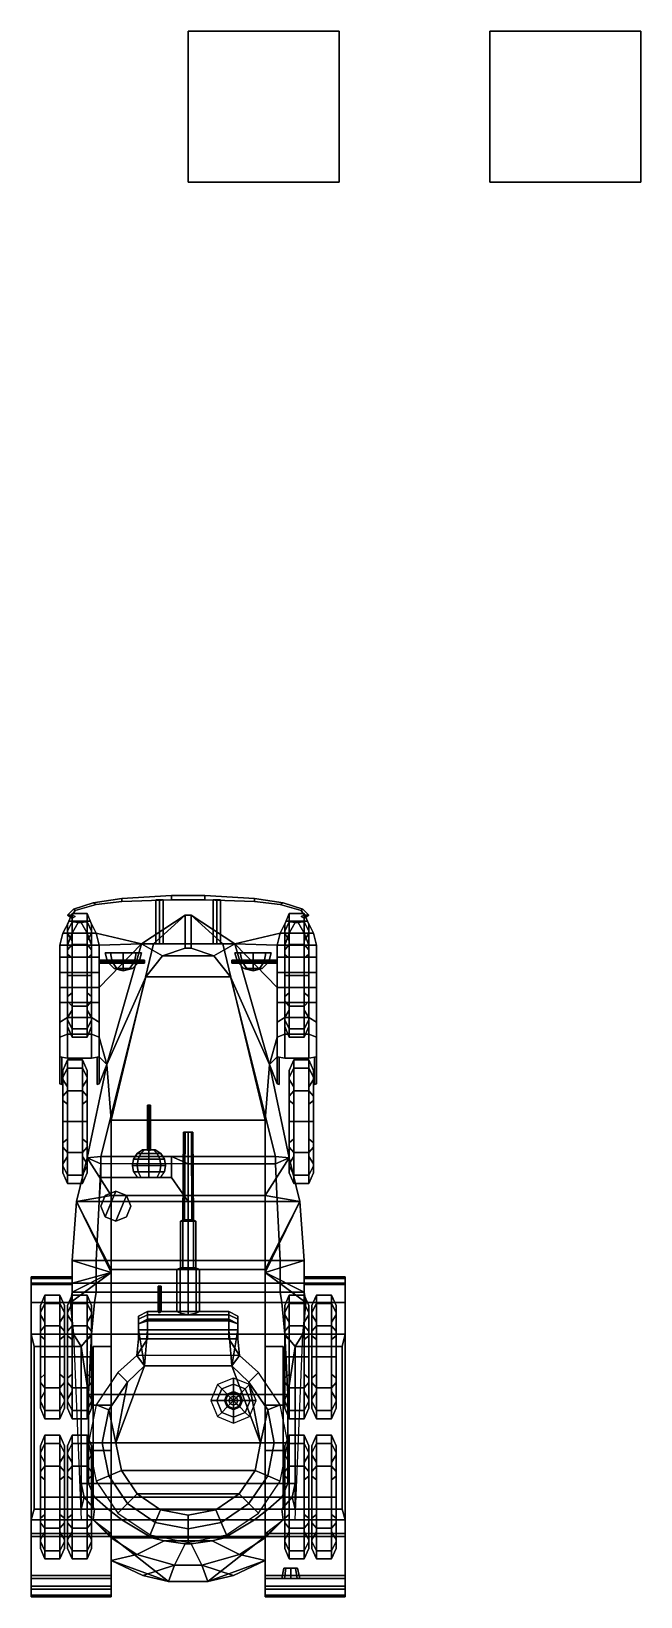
# Model space of a CAD drawing. Header units: millimetres. Extents: x -1 to 3, y -2.4 to 8.
import ezdxf

# ---------------------------------------------------------------- set-up
doc = ezdxf.new("R2010")
doc.units = ezdxf.units.MM
for name, color, linetype in [('gun', 1, 'Continuous'), ('mg_mount', 5, 'Continuous'), ('mudguards', 6, 'Continuous'), ('turret', 2, 'Continuous'), ('wheels', 2, 'Continuous')]:
    doc.layers.add(name, color=color, linetype=linetype)

msp = doc.modelspace()

# ---------------------------------------------------------------- linework, layer by layer
for points in [[(1, 8, 1), (1, 8), (0, 8), (0, 8, 1)], [(1, 8), (1, 7), (0, 7), (0, 8)], [(0, 8), (0, 7), (0, 7, 1), (0, 8, 1)], [(0, 8, 1), (0, 7, 1), (1, 7, 1), (1, 8, 1)], [(1, 7, 1), (1, 7), (1, 8), (1, 8, 1)], [(3, 8), (3, 7), (2, 7), (2, 8)], [(2, 8), (2, 7), (3, 7), (3, 8)], [(0, 7, 1), (0, 7), (1, 7), (1, 7, 1)], [(-0.8, 2.14, 0.62), (-0.76, 2.18, 0.62), (-0.76, 2.18, 0.52), (-0.8, 2.14, 0.52)], [(-0.76, 2.18, 0.52), (-0.75, 2.17, 0.52), (-0.77, 2.14, 0.52), (-0.8, 2.14, 0.52)], [(-0.77, 2.14, 0.62), (-0.75, 2.17, 0.62), (-0.76, 2.18, 0.62), (-0.8, 2.14, 0.62)], [(-0.76, 2.18, 0.62), (-0.63, 2.22, 0.62), (-0.63, 2.22, 0.52), (-0.76, 2.18, 0.52)], [(-0.63, 2.22, 0.52), (-0.61, 2.21, 0.52), (-0.75, 2.17, 0.52), (-0.76, 2.18, 0.52)], [(-0.75, 2.17, 0.62), (-0.61, 2.21, 0.62), (-0.63, 2.22, 0.62), (-0.76, 2.18, 0.62)], [(-0.75, 2.17, 0.52), (-0.61, 2.21, 0.52), (-0.61, 2.21, 0.62), (-0.75, 2.17, 0.62)], [(-0.63, 2.22, 0.62), (-0.44, 2.25, 0.62), (-0.44, 2.25, 0.52), (-0.63, 2.22, 0.52)], [(-0.44, 2.25, 0.52), (-0.44, 2.23, 0.52), (-0.61, 2.21, 0.52), (-0.63, 2.22, 0.52)], [(-0.61, 2.21, 0.62), (-0.44, 2.23, 0.62), (-0.44, 2.25, 0.62), (-0.63, 2.22, 0.62)], [(-0.61, 2.21, 0.52), (-0.44, 2.23, 0.52), (-0.44, 2.23, 0.62), (-0.61, 2.21, 0.62)], [(-0.44, 2.25, 0.62), (-0.11, 2.27, 0.62), (-0.11, 2.27, 0.52), (-0.44, 2.25, 0.52)], [(-0.11, 2.27, 0.52), (-0.11, 2.24, 0.52), (-0.44, 2.23, 0.52), (-0.44, 2.25, 0.52)], [(-0.44, 2.23, 0.62), (-0.11, 2.24, 0.62), (-0.11, 2.27, 0.62), (-0.44, 2.25, 0.62)], [(-0.44, 2.23, 0.52), (-0.11, 2.24, 0.52), (-0.11, 2.24, 0.62), (-0.44, 2.23, 0.62)], [(-0.215, 2.24, 0.56), (-0.19, 2.24, 0.535), (-0.19, 1.95, 0.535), (-0.215, 1.95, 0.56)], [(-0.19, 2.24, 0.585), (-0.215, 2.24, 0.56), (-0.215, 1.95, 0.56), (-0.19, 1.95, 0.585)], [(-0.19, 2.24, 0.535), (-0.165, 2.24, 0.56), (-0.165, 1.95, 0.56), (-0.19, 1.95, 0.535)], [(-0.165, 2.24, 0.56), (-0.19, 2.24, 0.585), (-0.19, 1.95, 0.585), (-0.165, 1.95, 0.56)], [(0.11, 2.27, 0.52), (-0.11, 2.27, 0.52), (-0.11, 2.27, 0.62), (0.11, 2.27, 0.62)], [(0.11, 2.24, 0.52), (-0.11, 2.24, 0.52), (-0.11, 2.27, 0.52), (0.11, 2.27, 0.52)], [(-0.11, 2.27, 0.62), (-0.11, 2.24, 0.62), (0.11, 2.24, 0.62), (0.11, 2.27, 0.62)], [(0.11, 2.24, 0.62), (-0.11, 2.24, 0.62), (-0.11, 2.24, 0.52), (0.11, 2.24, 0.52)], [(0.44, 2.25, 0.52), (0.11, 2.27, 0.52), (0.11, 2.27, 0.62), (0.44, 2.25, 0.62)], [(0.44, 2.23, 0.52), (0.11, 2.24, 0.52), (0.11, 2.27, 0.52), (0.44, 2.25, 0.52)], [(0.11, 2.27, 0.62), (0.11, 2.24, 0.62), (0.44, 2.23, 0.62), (0.44, 2.25, 0.62)], [(0.44, 2.23, 0.62), (0.11, 2.24, 0.62), (0.11, 2.24, 0.52), (0.44, 2.23, 0.52)], [(0.165, 2.24, 0.56), (0.19, 2.24, 0.535), (0.19, 1.95, 0.535), (0.165, 1.95, 0.56)], [(0.19, 2.24, 0.585), (0.165, 2.24, 0.56), (0.165, 1.95, 0.56), (0.19, 1.95, 0.585)], [(0.19, 2.24, 0.535), (0.215, 2.24, 0.56), (0.215, 1.95, 0.56), (0.19, 1.95, 0.535)], [(0.215, 2.24, 0.56), (0.19, 2.24, 0.585), (0.19, 1.95, 0.585), (0.215, 1.95, 0.56)], [(0.63, 2.22, 0.52), (0.44, 2.25, 0.52), (0.44, 2.25, 0.62), (0.63, 2.22, 0.62)], [(0.61, 2.21, 0.52), (0.44, 2.23, 0.52), (0.44, 2.25, 0.52), (0.63, 2.22, 0.52)], [(0.44, 2.25, 0.62), (0.44, 2.23, 0.62), (0.61, 2.21, 0.62), (0.63, 2.22, 0.62)], [(0.61, 2.21, 0.62), (0.44, 2.23, 0.62), (0.44, 2.23, 0.52), (0.61, 2.21, 0.52)], [(0.75, 2.17, 0.52), (0.61, 2.21, 0.52), (0.63, 2.22, 0.52), (0.76, 2.18, 0.52)], [(0.63, 2.22, 0.62), (0.61, 2.21, 0.62), (0.75, 2.17, 0.62), (0.76, 2.18, 0.62)], [(0.75, 2.17, 0.62), (0.61, 2.21, 0.62), (0.61, 2.21, 0.52), (0.75, 2.17, 0.52)], [(0.76, 2.18, 0.52), (0.63, 2.22, 0.52), (0.63, 2.22, 0.62), (0.76, 2.18, 0.62)], [(0.77, 2.14, 0.52), (0.75, 2.17, 0.52), (0.76, 2.18, 0.52), (0.8, 2.14, 0.52)], [(0.76, 2.18, 0.62), (0.75, 2.17, 0.62), (0.77, 2.14, 0.62), (0.8, 2.14, 0.62)], [(0.8, 2.14, 0.52), (0.76, 2.18, 0.52), (0.76, 2.18, 0.62), (0.8, 2.14, 0.62)], [(-0.77, 2.12, 0.62), (-0.8, 2.14, 0.62), (-0.8, 2.14, 0.52), (-0.77, 2.12, 0.52)], [(-0.8, 2.14, 0.52), (-0.77, 2.14, 0.52), (-0.75, 2.13, 0.52), (-0.77, 2.12, 0.52)], [(-0.75, 2.13, 0.62), (-0.77, 2.14, 0.62), (-0.8, 2.14, 0.62), (-0.77, 2.12, 0.62)], [(-0.77, 2.14, 0.52), (-0.75, 2.17, 0.52), (-0.75, 2.17, 0.62), (-0.77, 2.14, 0.62)], [(-0.75, 2.13, 0.52), (-0.77, 2.14, 0.52), (-0.77, 2.14, 0.62), (-0.75, 2.13, 0.62)], [(-0.77, 2.12, 0.52), (-0.75, 2.13, 0.52), (-0.75, 2.13, 0.62), (-0.77, 2.12, 0.62)], [(-0.02, 1.92, 1.31), (-0.02, 2.14, 0.65), (-0.31, 1.95, 0.65), (-0.17, 1.87, 1.33)], [(-0.02, 2.14, 0.65), (-0.23, 1.95, 0.42), (-0.23, 1.95, 0.42), (-0.31, 1.95, 0.65)], [(0.02, 2.14, 0.65), (0.23, 1.95, 0.42), (-0.23, 1.95, 0.42), (-0.02, 2.14, 0.65)], [(0.02, 1.92, 1.31), (0.02, 2.14, 0.65), (-0.02, 2.14, 0.65), (-0.02, 1.92, 1.31)], [(0.31, 1.95, 0.65), (0.02, 2.14, 0.65), (0.02, 1.92, 1.31), (0.17, 1.87, 1.33)], [(0.23, 1.95, 0.42), (0.23, 1.95, 0.42), (0.02, 2.14, 0.65), (0.31, 1.95, 0.65)], [(0.77, 2.14, 0.62), (0.75, 2.17, 0.62), (0.75, 2.17, 0.52), (0.77, 2.14, 0.52)], [(0.75, 2.13, 0.62), (0.77, 2.14, 0.62), (0.77, 2.14, 0.52), (0.75, 2.13, 0.52)], [(0.75, 2.13, 0.52), (0.77, 2.14, 0.52), (0.8, 2.14, 0.52), (0.77, 2.12, 0.52)], [(0.8, 2.14, 0.62), (0.77, 2.14, 0.62), (0.75, 2.13, 0.62), (0.77, 2.12, 0.62)], [(0.77, 2.12, 0.62), (0.75, 2.13, 0.62), (0.75, 2.13, 0.52), (0.77, 2.12, 0.52)], [(0.77, 2.12, 0.52), (0.8, 2.14, 0.52), (0.8, 2.14, 0.62), (0.77, 2.12, 0.62)], [(-0.345, 1.89, 1.195), (-0.31, 1.89, 1.11), (-0.515, 1.89, 1.025), (-0.55, 1.89, 1.11)], [(-0.43, 1.89, 1.23), (-0.345, 1.89, 1.195), (-0.55, 1.89, 1.11), (-0.515, 1.89, 1.195)], [(-0.503, 1.83, 1.183), (-0.515, 1.89, 1.195), (-0.55, 1.89, 1.11), (-0.534, 1.83, 1.11)], [(-0.534, 1.83, 1.11), (-0.55, 1.89, 1.11), (-0.515, 1.89, 1.025), (-0.503, 1.83, 1.037)], [(-0.17, 1.87, 1.33), (-0.31, 1.95, 0.65), (-0.54, 1.15, 0.65), (-0.28, 1.73, 1.34)], [(-0.23, 1.95, 0.42), (-0.51, 0.78, 0.42), (-0.54, 1.15, 0.65), (-0.31, 1.95, 0.65)], [(-0.31, 1.89, 1.11), (-0.345, 1.89, 1.025), (-0.43, 1.89, 0.99), (-0.515, 1.89, 1.025)], [(-0.503, 1.83, 1.037), (-0.515, 1.89, 1.025), (-0.43, 1.89, 0.99), (-0.43, 1.83, 1.006)], [(-0.43, 1.83, 1.214), (-0.43, 1.89, 1.23), (-0.515, 1.89, 1.195), (-0.503, 1.83, 1.183)], [(0.23, 1.95, 0.42), (0.51, 0.78, 0.42), (-0.51, 0.78, 0.42), (-0.23, 1.95, 0.42)], [(-0.43, 1.83, 1.006), (-0.43, 1.89, 0.99), (-0.345, 1.89, 1.025), (-0.357, 1.83, 1.037)], [(-0.357, 1.83, 1.183), (-0.345, 1.89, 1.195), (-0.43, 1.89, 1.23), (-0.43, 1.83, 1.214)], [(-0.326, 1.83, 1.11), (-0.31, 1.89, 1.11), (-0.345, 1.89, 1.195), (-0.357, 1.83, 1.183)], [(-0.357, 1.83, 1.037), (-0.345, 1.89, 1.025), (-0.31, 1.89, 1.11), (-0.326, 1.83, 1.11)], [(0.28, 1.73, 1.34), (0.17, 1.87, 1.33), (-0.17, 1.87, 1.33), (-0.28, 1.73, 1.34)], [(0.17, 1.87, 1.33), (0.02, 1.92, 1.31), (-0.02, 1.92, 1.31), (-0.17, 1.87, 1.33)], [(0.54, 1.15, 0.65), (0.31, 1.95, 0.65), (0.17, 1.87, 1.33), (0.28, 1.73, 1.34)], [(0.31, 1.95, 0.65), (0.54, 1.15, 0.65), (0.51, 0.78, 0.42), (0.23, 1.95, 0.42)], [(0.326, 1.83, 1.11), (0.31, 1.89, 1.11), (0.345, 1.89, 1.025), (0.357, 1.83, 1.037)], [(0.357, 1.83, 1.183), (0.345, 1.89, 1.195), (0.31, 1.89, 1.11), (0.326, 1.83, 1.11)], [(0.43, 1.89, 1.23), (0.515, 1.89, 1.195), (0.31, 1.89, 1.11), (0.345, 1.89, 1.195)], [(0.515, 1.89, 1.195), (0.55, 1.89, 1.11), (0.345, 1.89, 1.025), (0.31, 1.89, 1.11)], [(0.357, 1.83, 1.037), (0.345, 1.89, 1.025), (0.43, 1.89, 0.99), (0.43, 1.83, 1.006)], [(0.43, 1.83, 1.214), (0.43, 1.89, 1.23), (0.345, 1.89, 1.195), (0.357, 1.83, 1.183)], [(0.55, 1.89, 1.11), (0.515, 1.89, 1.025), (0.43, 1.89, 0.99), (0.345, 1.89, 1.025)], [(0.43, 1.83, 1.006), (0.43, 1.89, 0.99), (0.515, 1.89, 1.025), (0.503, 1.83, 1.037)], [(0.503, 1.83, 1.183), (0.515, 1.89, 1.195), (0.43, 1.89, 1.23), (0.43, 1.83, 1.214)], [(0.503, 1.83, 1.037), (0.515, 1.89, 1.025), (0.55, 1.89, 1.11), (0.534, 1.83, 1.11)], [(0.534, 1.83, 1.11), (0.55, 1.89, 1.11), (0.515, 1.89, 1.195), (0.503, 1.83, 1.183)], [(-0.59, 1.84, 0.91), (-0.59, 1.83, 0.92), (-0.43, 1.83, 1.02), (-0.43, 1.84, 1.01)], [(-0.59, 1.83, 0.9), (-0.59, 1.84, 0.91), (-0.43, 1.84, 1.01), (-0.43, 1.83, 1)], [(-0.59, 1.83, 0.92), (-0.59, 1.82, 0.91), (-0.43, 1.82, 1.01), (-0.43, 1.83, 1.02)], [(-0.59, 1.82, 0.91), (-0.59, 1.83, 0.9), (-0.43, 1.83, 1), (-0.43, 1.82, 1.01)], [(-0.472, 1.786, 1.152), (-0.503, 1.83, 1.183), (-0.534, 1.83, 1.11), (-0.49, 1.786, 1.11)], [(-0.49, 1.786, 1.11), (-0.534, 1.83, 1.11), (-0.503, 1.83, 1.037), (-0.472, 1.786, 1.068)], [(-0.472, 1.786, 1.068), (-0.503, 1.83, 1.037), (-0.43, 1.83, 1.006), (-0.43, 1.786, 1.05)], [(-0.43, 1.786, 1.17), (-0.43, 1.83, 1.214), (-0.503, 1.83, 1.183), (-0.472, 1.786, 1.152)], [(-0.43, 1.77, 1.11), (-0.472, 1.786, 1.152), (-0.49, 1.786, 1.11), (-0.43, 1.77, 1.11)], [(-0.43, 1.77, 1.11), (-0.49, 1.786, 1.11), (-0.472, 1.786, 1.068), (-0.43, 1.77, 1.11)], [(-0.43, 1.77, 1.11), (-0.43, 1.786, 1.17), (-0.472, 1.786, 1.152), (-0.43, 1.77, 1.11)], [(-0.43, 1.77, 1.11), (-0.472, 1.786, 1.068), (-0.43, 1.786, 1.05), (-0.43, 1.77, 1.11)], [(-0.29, 1.83, 1.02), (-0.29, 1.84, 1.01), (-0.43, 1.84, 1.01), (-0.43, 1.83, 1.02)], [(-0.29, 1.84, 1.01), (-0.29, 1.83, 1), (-0.43, 1.83, 1), (-0.43, 1.84, 1.01)], [(-0.43, 1.786, 1.05), (-0.43, 1.83, 1.006), (-0.357, 1.83, 1.037), (-0.388, 1.786, 1.068)], [(-0.388, 1.786, 1.152), (-0.357, 1.83, 1.183), (-0.43, 1.83, 1.214), (-0.43, 1.786, 1.17)], [(-0.29, 1.82, 1.01), (-0.29, 1.83, 1.02), (-0.43, 1.83, 1.02), (-0.43, 1.82, 1.01)], [(-0.29, 1.83, 1), (-0.29, 1.82, 1.01), (-0.43, 1.82, 1.01), (-0.43, 1.83, 1)], [(-0.43, 1.77, 1.11), (-0.388, 1.786, 1.152), (-0.43, 1.786, 1.17), (-0.43, 1.77, 1.11)], [(-0.43, 1.77, 1.11), (-0.37, 1.786, 1.11), (-0.388, 1.786, 1.152), (-0.43, 1.77, 1.11)], [(-0.43, 1.77, 1.11), (-0.388, 1.786, 1.068), (-0.37, 1.786, 1.11), (-0.43, 1.77, 1.11)], [(-0.43, 1.77, 1.11), (-0.43, 1.786, 1.05), (-0.388, 1.786, 1.068), (-0.43, 1.77, 1.11)], [(-0.37, 1.786, 1.11), (-0.326, 1.83, 1.11), (-0.357, 1.83, 1.183), (-0.388, 1.786, 1.152)], [(-0.388, 1.786, 1.068), (-0.357, 1.83, 1.037), (-0.326, 1.83, 1.11), (-0.37, 1.786, 1.11)], [(0.43, 1.83, 1.02), (0.43, 1.84, 1.01), (0.29, 1.84, 1.01), (0.29, 1.83, 1.02)], [(0.43, 1.84, 1.01), (0.43, 1.83, 1), (0.29, 1.83, 1), (0.29, 1.84, 1.01)], [(0.43, 1.82, 1.01), (0.43, 1.83, 1.02), (0.29, 1.83, 1.02), (0.29, 1.82, 1.01)], [(0.43, 1.83, 1), (0.43, 1.82, 1.01), (0.29, 1.82, 1.01), (0.29, 1.83, 1)], [(0.37, 1.786, 1.11), (0.326, 1.83, 1.11), (0.357, 1.83, 1.037), (0.388, 1.786, 1.068)], [(0.388, 1.786, 1.152), (0.357, 1.83, 1.183), (0.326, 1.83, 1.11), (0.37, 1.786, 1.11)], [(0.388, 1.786, 1.068), (0.357, 1.83, 1.037), (0.43, 1.83, 1.006), (0.43, 1.786, 1.05)], [(0.43, 1.786, 1.17), (0.43, 1.83, 1.214), (0.357, 1.83, 1.183), (0.388, 1.786, 1.152)], [(0.43, 1.77, 1.11), (0.37, 1.786, 1.11), (0.388, 1.786, 1.068), (0.43, 1.77, 1.11)], [(0.43, 1.77, 1.11), (0.388, 1.786, 1.152), (0.37, 1.786, 1.11), (0.43, 1.77, 1.11)], [(0.43, 1.77, 1.11), (0.388, 1.786, 1.068), (0.43, 1.786, 1.05), (0.43, 1.77, 1.11)], [(0.43, 1.77, 1.11), (0.43, 1.786, 1.17), (0.388, 1.786, 1.152), (0.43, 1.77, 1.11)], [(0.59, 1.83, 0.92), (0.59, 1.84, 0.91), (0.43, 1.84, 1.01), (0.43, 1.83, 1.02)], [(0.59, 1.84, 0.91), (0.59, 1.83, 0.9), (0.43, 1.83, 1), (0.43, 1.84, 1.01)], [(0.43, 1.786, 1.05), (0.43, 1.83, 1.006), (0.503, 1.83, 1.037), (0.472, 1.786, 1.068)], [(0.472, 1.786, 1.152), (0.503, 1.83, 1.183), (0.43, 1.83, 1.214), (0.43, 1.786, 1.17)], [(0.59, 1.82, 0.91), (0.59, 1.83, 0.92), (0.43, 1.83, 1.02), (0.43, 1.82, 1.01)], [(0.59, 1.83, 0.9), (0.59, 1.82, 0.91), (0.43, 1.82, 1.01), (0.43, 1.83, 1)], [(0.43, 1.77, 1.11), (0.43, 1.786, 1.05), (0.472, 1.786, 1.068), (0.43, 1.77, 1.11)], [(0.43, 1.77, 1.11), (0.472, 1.786, 1.068), (0.49, 1.786, 1.11), (0.43, 1.77, 1.11)], [(0.43, 1.77, 1.11), (0.49, 1.786, 1.11), (0.472, 1.786, 1.152), (0.43, 1.77, 1.11)], [(0.43, 1.77, 1.11), (0.472, 1.786, 1.152), (0.43, 1.786, 1.17), (0.43, 1.77, 1.11)], [(0.472, 1.786, 1.068), (0.503, 1.83, 1.037), (0.534, 1.83, 1.11), (0.49, 1.786, 1.11)], [(0.49, 1.786, 1.11), (0.534, 1.83, 1.11), (0.503, 1.83, 1.183), (0.472, 1.786, 1.152)], [(-0.28, 1.73, 1.34), (-0.54, 1.15, 0.65), (-0.67, 0.53, 0.82), (-0.58, 0.54, 1.42)], [(0.58, 0.54, 1.42), (0.28, 1.73, 1.34), (-0.28, 1.73, 1.34), (-0.58, 0.54, 1.42)], [(0.67, 0.53, 0.82), (0.54, 1.15, 0.65), (0.28, 1.73, 1.34), (0.58, 0.54, 1.42)], [(-0.51, 0.78, 0.42), (-0.51, 0.28, 0.42), (-0.67, 0.53, 0.82), (-0.54, 1.15, 0.65)], [(0.54, 1.15, 0.65), (0.67, 0.53, 0.82), (0.51, 0.28, 0.42), (0.51, 0.78, 0.42)], [(0.51, 0.78, 0.42), (0.51, 0.28, 0.42), (-0.51, 0.28, 0.42), (-0.51, 0.78, 0.42)], [(-0.67, 0.53, 0.82), (-0.74, 0.24, 0.9), (-0.59, 0.24, 1.69), (-0.58, 0.49, 1.42)], [(-0.51, 0.28, 0.42), (-0.51, 0.28, 0.42), (-0.74, 0.24, 0.9), (-0.67, 0.53, 0.82)], [(-0.58, 0.54, 1.42), (-0.67, 0.53, 0.82), (-0.67, 0.53, 0.82), (-0.58, 0.49, 1.42)], [(-0.58, 0.54, 1.42), (-0.58, 0.49, 1.42), (-0.59, 0.24, 1.69), (-0.58, 0.4, 1.67)], [(-0.11, 0.4, 1.67), (-0.11, 0.54, 1.42), (-0.58, 0.54, 1.42), (-0.58, 0.4, 1.67)], [(0, 0.24, 1.69), (0, 0.49, 1.42), (-0.11, 0.54, 1.42), (-0.11, 0.4, 1.67)], [(0.58, 0.49, 1.42), (0.58, 0.54, 1.42), (-0.11, 0.54, 1.42), (0, 0.49, 1.42)], [(0.51, 0.28, 0.42), (0.67, 0.53, 0.82), (0.67, 0.53, 0.82), (0.74, 0.24, 0.9)], [(0.67, 0.53, 0.82), (0.67, 0.53, 0.82), (0.58, 0.54, 1.42), (0.58, 0.49, 1.42)], [(0.59, 0.24, 1.69), (0.74, 0.24, 0.9), (0.67, 0.53, 0.82), (0.58, 0.49, 1.42)], [(-0.58, 0.49, 1.42), (-0.59, 0.24, 1.69), (0.59, 0.24, 1.69), (0.58, 0.49, 1.42)], [(0.59, 0.24, 1.69), (0.58, 0.49, 1.42), (0, 0.49, 1.42), (0, 0.24, 1.69)], [(-0.58, 0.4, 1.67), (-0.59, 0.24, 1.69), (0, 0.24, 1.69), (-0.11, 0.4, 1.67)], [(-0.59, 0.24, 1.69), (-0.74, 0.24, 0.9), (-0.77, -0.15, 0.9), (-0.61, -0.15, 1.74)], [(-0.51, -0.23, 0.72), (-0.51, -0.23, 0.72), (-0.77, -0.15, 0.9), (-0.74, 0.24, 0.9)], [(-0.51, 0.28, 0.42), (-0.51, 0.28, 0.42), (-0.51, -0.21, 0.49), (-0.74, 0.24, 0.9)], [(-0.51, -0.21, 0.49), (-0.51, -0.21, 0.49), (-0.51, -0.23, 0.72), (-0.74, 0.24, 0.9)], [(0.61, -0.15, 1.74), (0.59, 0.24, 1.69), (-0.59, 0.24, 1.69), (-0.61, -0.15, 1.74)], [(-0.551, 0.139, 1.72), (-0.48, 0.31, 1.72), (-0.551, 0.281, 1.72), (-0.58, 0.21, 1.72)], [(-0.58, 0.21, 1.72), (-0.551, 0.281, 1.72), (-0.551, 0.281, 1.68), (-0.58, 0.21, 1.69)], [(-0.551, 0.139, 1.72), (-0.58, 0.21, 1.72), (-0.58, 0.21, 1.69), (-0.551, 0.139, 1.7)], [(-0.551, 0.281, 1.72), (-0.48, 0.31, 1.72), (-0.48, 0.31, 1.68), (-0.551, 0.281, 1.68)], [(-0.48, 0.11, 1.72), (-0.409, 0.281, 1.72), (-0.48, 0.31, 1.72), (-0.551, 0.139, 1.72)], [(0.51, 0.28, 0.42), (0.51, -0.21, 0.49), (-0.51, -0.21, 0.49), (-0.51, 0.28, 0.42)], [(-0.48, 0.31, 1.72), (-0.409, 0.281, 1.72), (-0.409, 0.281, 1.68), (-0.48, 0.31, 1.68)], [(-0.409, 0.139, 1.72), (-0.38, 0.21, 1.72), (-0.409, 0.281, 1.72), (-0.48, 0.11, 1.72)], [(-0.409, 0.281, 1.72), (-0.38, 0.21, 1.72), (-0.38, 0.21, 1.69), (-0.409, 0.281, 1.68)], [(-0.38, 0.21, 1.72), (-0.409, 0.139, 1.72), (-0.409, 0.139, 1.7), (-0.38, 0.21, 1.69)], [(0.51, -0.21, 0.49), (0.51, 0.28, 0.42), (0.51, 0.28, 0.42), (0.74, 0.24, 0.9)], [(0.77, -0.15, 0.9), (0.51, -0.23, 0.72), (0.51, -0.23, 0.72), (0.74, 0.24, 0.9)], [(0.51, -0.23, 0.72), (0.51, -0.21, 0.49), (0.51, -0.21, 0.49), (0.74, 0.24, 0.9)], [(0.77, -0.15, 0.9), (0.74, 0.24, 0.9), (0.59, 0.24, 1.69), (0.61, -0.15, 1.74)], [(-0.48, 0.11, 1.72), (-0.551, 0.139, 1.72), (-0.551, 0.139, 1.7), (-0.48, 0.11, 1.7)], [(-0.409, 0.139, 1.72), (-0.48, 0.11, 1.72), (-0.48, 0.11, 1.7), (-0.409, 0.139, 1.7)], [(-0.61, -0.15, 1.74), (-0.77, -0.15, 0.9), (-0.77, -0.3, 0.9), (-0.61, -0.3, 1.74)], [(-0.77, -0.3, 0.9), (-0.77, -0.3, 0.9), (-0.77, -0.15, 0.9), (-0.51, -0.23, 0.72)], [(0.61, -0.3, 1.74), (0.61, -0.15, 1.74), (-0.61, -0.15, 1.74), (-0.61, -0.3, 1.74)], [(0.77, -0.36, 0.9), (0.51, -0.23, 0.72), (0.51, -0.23, 0.72), (0.77, -0.15, 0.9)], [(0.77, -0.3, 0.9), (0.77, -0.15, 0.9), (0.61, -0.15, 1.74), (0.61, -0.3, 1.74)], [(-0.78, -0.43, 0.9), (-0.78, -0.43, 0.9), (-0.77, -0.36, 0.9), (-0.51, -0.23, 0.72)], [(-0.51, -0.43, 0.9), (-0.51, -0.43, 0.9), (-0.78, -0.43, 0.9), (-0.51, -0.23, 0.72)], [(-0.77, -0.36, 0.9), (-0.77, -0.36, 0.9), (-0.77, -0.3, 0.9), (-0.51, -0.23, 0.72)], [(-0.77, -0.3, 0.9), (-0.77, -0.36, 0.9), (-0.61, -0.36, 1.72), (-0.61, -0.3, 1.74)], [(-0.61, -0.3, 1.74), (-0.61, -0.36, 1.72), (0.61, -0.36, 1.72), (0.61, -0.3, 1.74)], [(-0.51, -1.98, 0.49), (-0.51, -2.09, 0.72), (-0.51, -0.23, 0.72), (-0.51, -0.21, 0.49)], [(0.51, -0.21, 0.49), (0.51, -1.98, 0.49), (-0.51, -1.98, 0.49), (-0.51, -0.21, 0.49)], [(-0.51, -2.09, 0.72), (-0.51, -1.99, 1.08), (-0.51, -0.43, 0.9), (-0.51, -0.23, 0.72)], [(0.51, -0.23, 0.72), (0.51, -2.09, 0.72), (0.51, -1.98, 0.49), (0.51, -0.21, 0.49)], [(0.51, -0.43, 0.9), (0.51, -1.99, 1.08), (0.51, -2.09, 0.72), (0.51, -0.23, 0.72)], [(0.78, -0.43, 0.9), (0.51, -0.23, 0.72), (0.51, -0.23, 0.72), (0.77, -0.36, 0.9)], [(0.51, -0.43, 0.9), (0.51, -0.23, 0.72), (0.51, -0.23, 0.72), (0.78, -0.43, 0.9)], [(0.61, -0.36, 1.72), (0.77, -0.36, 0.9), (0.77, -0.3, 0.9), (0.61, -0.3, 1.74)], [(-0.61, -0.36, 1.72), (-0.77, -0.36, 0.9), (-0.78, -0.43, 0.9), (-0.62, -0.43, 1.69)], [(0.62, -0.43, 1.69), (0.61, -0.36, 1.72), (-0.61, -0.36, 1.72), (-0.62, -0.43, 1.69)], [(0.78, -0.43, 0.9), (0.77, -0.36, 0.9), (0.61, -0.36, 1.72), (0.62, -0.43, 1.69)], [(-0.78, -0.43, 0.9), (-0.76, -0.64, 1.08), (-0.64, -0.64, 1.57), (-0.62, -0.43, 1.69)], [(-0.51, -0.64, 1.08), (-0.76, -0.64, 1.08), (-0.78, -0.43, 0.9), (-0.51, -0.43, 0.9)], [(-0.62, -0.43, 1.69), (-0.64, -0.64, 1.57), (0.64, -0.64, 1.57), (0.62, -0.43, 1.69)], [(-0.51, -1.99, 1.08), (-0.51, -1.99, 1.08), (-0.51, -0.64, 1.08), (-0.51, -0.43, 0.9)], [(0.51, -0.64, 1.08), (0.51, -1.99, 1.08), (0.51, -1.99, 1.08), (0.51, -0.43, 0.9)], [(0.76, -0.64, 1.08), (0.51, -0.64, 1.08), (0.51, -0.43, 0.9), (0.78, -0.43, 0.9)], [(0.64, -0.64, 1.57), (0.76, -0.64, 1.08), (0.78, -0.43, 0.9), (0.62, -0.43, 1.69)], [(-0.71, -0.72, 1.36), (-0.76, -0.64, 1.08), (-1.04, -0.64, 1.08), (-1.02, -0.72, 1.36)], [(-1.04, -0.64, 1.08), (-1.04, -1.87, 1.08), (-1.02, -1.8, 1.36), (-1.02, -0.72, 1.36)], [(-0.76, -0.64, 1.08), (-0.71, -1.87, 1.08), (-1.04, -1.87, 1.08), (-1.04, -0.64, 1.08)], [(-1.02, -0.72, 1.36), (-1.02, -1.8, 1.36), (-0.71, -1.8, 1.36), (-0.71, -0.72, 1.36)], [(-0.71, -0.72, 1.36), (-0.71, -0.72, 1.36), (-0.64, -0.64, 1.57), (-0.76, -0.64, 1.08)], [(-0.71, -0.72, 1.36), (-0.71, -0.72, 1.36), (-0.66, -1.04, 1.57), (-0.64, -0.64, 1.57)], [(-0.71, -0.72, 1.36), (-0.71, -1.63, 1.36), (-0.66, -1.63, 1.57), (-0.66, -1.04, 1.57)], [(-0.64, -0.64, 1.57), (-0.66, -1.04, 1.57), (0.66, -1.04, 1.57), (0.64, -0.64, 1.57)], [(-0.63, -0.72, 0.31), (-0.63, -1.11, 0.31), (-0.63, -1.11, 0.58), (-0.63, -0.72, 0.46)], [(-0.51, -0.72, 0.31), (-0.51, -1.8, 0.31), (-0.63, -1.8, 0.31), (-0.63, -0.72, 0.31)], [(-0.63, -0.72, 0.46), (-0.63, -1.11, 0.58), (-0.51, -1.11, 0.58), (-0.51, -0.72, 0.46)], [(-0.51, -0.72, 0.46), (-0.51, -0.72, 0.31), (-0.63, -0.72, 0.31), (-0.63, -0.72, 0.46)], [(-0.51, -0.72, 0.46), (-0.51, -1.8, 0.46), (-0.51, -1.8, 0.31), (-0.51, -0.72, 0.31)], [(-0.51, -0.818, 0.49), (-0.51, -1.702, 0.49), (-0.51, -1.8, 0.46), (-0.51, -0.72, 0.46)], [(0.51, -0.72, 0.46), (0.51, -1.11, 0.58), (0.63, -1.11, 0.58), (0.63, -0.72, 0.46)], [(0.63, -0.72, 0.46), (0.63, -0.72, 0.31), (0.51, -0.72, 0.31), (0.51, -0.72, 0.46)], [(0.51, -1.8, 0.31), (0.51, -0.72, 0.31), (0.63, -0.72, 0.31), (0.63, -1.8, 0.31)], [(0.51, -1.8, 0.46), (0.51, -0.72, 0.46), (0.51, -0.72, 0.31), (0.51, -1.8, 0.31)], [(0.51, -1.702, 0.49), (0.51, -0.818, 0.49), (0.51, -0.72, 0.46), (0.51, -1.8, 0.46)], [(0.63, -1.11, 0.58), (0.63, -1.11, 0.31), (0.63, -0.72, 0.31), (0.63, -0.72, 0.46)], [(0.66, -1.04, 1.57), (0.71, -0.72, 1.36), (0.71, -0.72, 1.36), (0.64, -0.64, 1.57)], [(0.64, -0.64, 1.57), (0.71, -0.72, 1.36), (0.71, -0.72, 1.36), (0.76, -0.64, 1.08)], [(0.66, -1.63, 1.57), (0.71, -1.63, 1.36), (0.71, -0.72, 1.36), (0.66, -1.04, 1.57)], [(1.02, -0.72, 1.36), (1.04, -0.64, 1.08), (0.76, -0.64, 1.08), (0.71, -0.72, 1.36)], [(1.04, -0.64, 1.08), (1.04, -1.87, 1.08), (0.71, -1.87, 1.08), (0.76, -0.64, 1.08)], [(0.71, -0.72, 1.36), (0.71, -1.8, 1.36), (1.02, -1.8, 1.36), (1.02, -0.72, 1.36)], [(1.02, -1.8, 1.36), (1.04, -1.87, 1.08), (1.04, -0.64, 1.08), (1.02, -0.72, 1.36)], [(-0.66, -1.04, 1.57), (-0.66, -1.63, 1.57), (0.66, -1.63, 1.57), (0.66, -1.04, 1.57)], [(-0.63, -1.11, 0.58), (-0.63, -1.11, 0.31), (-0.63, -1.41, 0.31), (-0.63, -1.41, 0.58)], [(-0.51, -1.41, 0.58), (-0.51, -1.11, 0.58), (-0.63, -1.11, 0.58), (-0.63, -1.41, 0.58)], [(0.51, -1.11, 0.58), (0.51, -1.41, 0.58), (0.63, -1.41, 0.58), (0.63, -1.11, 0.58)], [(0.63, -1.41, 0.58), (0.63, -1.41, 0.31), (0.63, -1.11, 0.31), (0.63, -1.11, 0.58)], [(-0.63, -1.41, 0.58), (-0.63, -1.41, 0.31), (-0.63, -1.8, 0.31), (-0.63, -1.8, 0.46)], [(-0.51, -1.8, 0.46), (-0.51, -1.41, 0.58), (-0.63, -1.41, 0.58), (-0.63, -1.8, 0.46)], [(0.63, -1.8, 0.46), (0.63, -1.41, 0.58), (0.51, -1.41, 0.58), (0.51, -1.8, 0.46)], [(0.63, -1.8, 0.31), (0.63, -1.41, 0.31), (0.63, -1.41, 0.58), (0.63, -1.8, 0.46)], [(-0.71, -1.63, 1.36), (-0.69, -1.72, 1.36), (-0.62, -1.72, 1.57), (-0.66, -1.63, 1.57)], [(-0.71, -1.63, 1.36), (-0.71, -1.8, 1.36), (-0.71, -1.8, 1.36), (-0.69, -1.72, 1.36)], [(-0.66, -1.63, 1.57), (-0.62, -1.72, 1.57), (0.62, -1.72, 1.57), (0.66, -1.63, 1.57)], [(0.62, -1.72, 1.57), (0.69, -1.72, 1.36), (0.71, -1.63, 1.36), (0.66, -1.63, 1.57)], [(0.71, -1.8, 1.36), (0.71, -1.8, 1.36), (0.71, -1.63, 1.36), (0.69, -1.72, 1.36)], [(-0.69, -1.72, 1.36), (-0.71, -1.8, 1.36), (-0.71, -1.8, 1.36), (-0.62, -1.8, 1.36)], [(-0.62, -1.72, 1.57), (-0.69, -1.72, 1.36), (-0.62, -1.8, 1.36), (-0.53, -1.8, 1.57)], [(0.53, -1.8, 1.57), (0.62, -1.72, 1.57), (-0.62, -1.72, 1.57), (-0.53, -1.8, 1.57)], [(0.62, -1.8, 1.36), (0.69, -1.72, 1.36), (0.62, -1.72, 1.57), (0.53, -1.8, 1.57)], [(0.71, -1.8, 1.36), (0.71, -1.8, 1.36), (0.69, -1.72, 1.36), (0.62, -1.8, 1.36)], [(-1.02, -1.8, 1.36), (-1.04, -1.87, 1.08), (-0.63, -1.87, 1.08), (-0.62, -1.8, 1.36)], [(-0.62, -1.8, 1.36), (-0.63, -1.87, 1.08), (-0.44, -1.87, 1.57), (-0.53, -1.8, 1.57)], [(-0.63, -1.8, 0.46), (-0.63, -1.8, 0.31), (-0.51, -1.8, 0.31), (-0.51, -1.8, 0.46)], [(-0.53, -1.8, 1.57), (-0.44, -1.87, 1.57), (0.44, -1.87, 1.57), (0.53, -1.8, 1.57)], [(0.44, -1.87, 1.57), (0.63, -1.87, 1.08), (0.62, -1.8, 1.36), (0.53, -1.8, 1.57)], [(0.51, -1.8, 0.46), (0.51, -1.8, 0.31), (0.63, -1.8, 0.31), (0.63, -1.8, 0.46)], [(0.62, -1.8, 1.36), (0.63, -1.87, 1.08), (1.04, -1.87, 1.08), (1.02, -1.8, 1.36)], [(-0.44, -1.87, 1.57), (-0.63, -1.87, 1.08), (-0.51, -1.99, 1.08), (-0.24, -1.99, 1.57)], [(0.24, -1.99, 1.57), (0.44, -1.87, 1.57), (-0.44, -1.87, 1.57), (-0.24, -1.99, 1.57)], [(0.51, -1.99, 1.08), (0.63, -1.87, 1.08), (0.44, -1.87, 1.57), (0.24, -1.99, 1.57)], [(0.51, -1.98, 0.49), (0.13, -2.28, 0.85), (-0.13, -2.28, 0.85), (-0.51, -1.98, 0.49)], [(-0.51, -2.14, 0.72), (-0.51, -2.09, 0.72), (-0.51, -1.98, 0.49), (-0.51, -2.14, 0.72)], [(-0.13, -2.28, 0.85), (-0.51, -2.14, 0.72), (-0.51, -1.98, 0.49), (-0.13, -2.28, 0.85)], [(-0.51, -1.99, 1.08), (-0.34, -2.1, 1.08), (-0.16, -2.01, 1.57), (-0.24, -1.99, 1.57)], [(-0.34, -2.1, 1.08), (-0.51, -1.99, 1.08), (-0.51, -2.09, 0.72), (-0.51, -2.14, 0.72)], [(-0.16, -2.01, 1.57), (-0.34, -2.1, 1.08), (-0.09, -2.17, 1.08), (-0.02, -2.03, 1.57)], [(-0.24, -1.99, 1.57), (-0.16, -2.01, 1.57), (0.16, -2.01, 1.57), (0.24, -1.99, 1.57)], [(0.02, -2.03, 1.57), (0.16, -2.01, 1.57), (-0.16, -2.01, 1.57), (-0.02, -2.03, 1.57)], [(-0.02, -2.03, 1.57), (-0.09, -2.17, 1.08), (0.09, -2.17, 1.08), (0.02, -2.03, 1.57)], [(0.09, -2.17, 1.08), (0.34, -2.1, 1.08), (0.16, -2.01, 1.57), (0.02, -2.03, 1.57)], [(0.51, -1.98, 0.49), (0.51, -2.14, 0.72), (0.13, -2.28, 0.85)], [(0.16, -2.01, 1.57), (0.34, -2.1, 1.08), (0.51, -1.99, 1.08), (0.24, -1.99, 1.57)], [(0.51, -2.09, 0.72), (0.51, -1.99, 1.08), (0.34, -2.1, 1.08), (0.51, -2.14, 0.72)], [(-0.3, -2.24, 0.81), (-0.09, -2.17, 1.08), (-0.34, -2.1, 1.08), (-0.51, -2.14, 0.72)], [(-0.3, -2.24, 0.81), (-0.51, -2.14, 0.72), (-0.51, -2.14, 0.72), (-0.13, -2.28, 0.85)], [(-0.09, -2.17, 1.08), (-0.09, -2.17, 1.08), (-0.3, -2.24, 0.81), (-0.13, -2.28, 0.85)], [(0.13, -2.28, 0.85), (0.09, -2.17, 1.08), (-0.09, -2.17, 1.08), (-0.13, -2.28, 0.85)], [(0.34, -2.1, 1.08), (0.09, -2.17, 1.08), (0.3, -2.24, 0.81), (0.51, -2.14, 0.72)], [(0.3, -2.24, 0.81), (0.09, -2.17, 1.08), (0.09, -2.17, 1.08), (0.13, -2.28, 0.85)], [(0.13, -2.28, 0.85), (0.51, -2.14, 0.72), (0.3, -2.24, 0.81), (0.13, -2.28, 0.85)], [(0.648, -2.19, 0.902), (0.635, -2.19, 0.87), (0.62, -2.26, 0.87), (0.638, -2.26, 0.912)], [(0.635, -2.19, 0.87), (0.648, -2.19, 0.838), (0.638, -2.26, 0.828), (0.62, -2.26, 0.87)], [(0.74, -2.26, 0.87), (0.638, -2.26, 0.912), (0.62, -2.26, 0.87), (0.722, -2.26, 0.828)], [(0.722, -2.26, 0.828), (0.62, -2.26, 0.87), (0.638, -2.26, 0.828), (0.68, -2.26, 0.81)], [(0.712, -2.19, 0.838), (0.635, -2.19, 0.87), (0.648, -2.19, 0.902), (0.725, -2.19, 0.87)], [(0.68, -2.19, 0.825), (0.648, -2.19, 0.838), (0.635, -2.19, 0.87), (0.712, -2.19, 0.838)], [(0.68, -2.19, 0.915), (0.648, -2.19, 0.902), (0.638, -2.26, 0.912), (0.68, -2.26, 0.93)], [(0.648, -2.19, 0.838), (0.68, -2.19, 0.825), (0.68, -2.26, 0.81), (0.638, -2.26, 0.828)], [(0.722, -2.26, 0.912), (0.68, -2.26, 0.93), (0.638, -2.26, 0.912), (0.74, -2.26, 0.87)], [(0.725, -2.19, 0.87), (0.648, -2.19, 0.902), (0.68, -2.19, 0.915), (0.712, -2.19, 0.902)], [(0.712, -2.19, 0.902), (0.68, -2.19, 0.915), (0.68, -2.26, 0.93), (0.722, -2.26, 0.912)], [(0.68, -2.19, 0.825), (0.712, -2.19, 0.838), (0.722, -2.26, 0.828), (0.68, -2.26, 0.81)], [(0.725, -2.19, 0.87), (0.712, -2.19, 0.902), (0.722, -2.26, 0.912), (0.74, -2.26, 0.87)], [(0.712, -2.19, 0.838), (0.725, -2.19, 0.87), (0.74, -2.26, 0.87), (0.722, -2.26, 0.828)]]:
    msp.add_3dface(points)
at = {"layer": 'gun'}
for points in [[(-0.26, 0.88, 1.51), (-0.27, 0.88, 1.5), (-0.27, 0.58, 1.5), (-0.26, 0.58, 1.51)], [(-0.27, 0.88, 1.5), (-0.26, 0.88, 1.49), (-0.26, 0.58, 1.49), (-0.27, 0.58, 1.5)], [(-0.25, 0.88, 1.5), (-0.26, 0.88, 1.49), (-0.27, 0.88, 1.5), (-0.26, 0.88, 1.51)], [(-0.25, 0.88, 1.5), (-0.26, 0.88, 1.51), (-0.26, 0.58, 1.51), (-0.25, 0.58, 1.5)], [(-0.26, 0.88, 1.49), (-0.25, 0.88, 1.5), (-0.25, 0.58, 1.5), (-0.26, 0.58, 1.49)], [(-0.26, 0.72, 1.49), (-0.27, 0.72, 1.48), (-0.27, 0.58, 1.48), (-0.26, 0.58, 1.49)], [(-0.27, 0.72, 1.48), (-0.26, 0.72, 1.47), (-0.26, 0.58, 1.47), (-0.27, 0.58, 1.48)], [(-0.25, 0.72, 1.48), (-0.26, 0.72, 1.47), (-0.27, 0.72, 1.48), (-0.26, 0.72, 1.49)], [(-0.27, 0.65, 1.5), (-0.27, 0.62, 1.5), (-0.27, 0.62, 1.48), (-0.27, 0.65, 1.48)], [(-0.27, 0.65, 1.48), (-0.27, 0.62, 1.48), (-0.27, 0.62, 1.5), (-0.27, 0.65, 1.5)], [(-0.25, 0.72, 1.48), (-0.26, 0.72, 1.49), (-0.26, 0.58, 1.49), (-0.25, 0.58, 1.48)], [(-0.26, 0.72, 1.47), (-0.25, 0.72, 1.48), (-0.25, 0.58, 1.48), (-0.26, 0.58, 1.47)], [(-0.25, 0.71, 1.48), (-0.25, 0.68, 1.48), (-0.25, 0.68, 1.5), (-0.25, 0.71, 1.5)], [(-0.25, 0.71, 1.5), (-0.25, 0.68, 1.5), (-0.25, 0.68, 1.48), (-0.25, 0.71, 1.48)], [(-0.25, 0.65, 1.5), (-0.25, 0.62, 1.5), (-0.25, 0.62, 1.48), (-0.25, 0.65, 1.48)], [(-0.25, 0.65, 1.48), (-0.25, 0.62, 1.48), (-0.25, 0.62, 1.5), (-0.25, 0.65, 1.5)], [(-0.025, 0.12, 1.825), (-0.035, 0.12, 1.85), (-0.03, 0.7, 1.85), (-0.021, 0.7, 1.829)], [(-0.035, 0.12, 1.85), (-0.025, 0.12, 1.875), (-0.021, 0.7, 1.871), (-0.03, 0.7, 1.85)], [(-0.021, 0.7, 1.871), (0, 0.7, 1.88), (0.021, 0.7, 1.871), (-0.03, 0.7, 1.85)], [(-0.03, 0.7, 1.85), (0.021, 0.7, 1.871), (0.03, 0.7, 1.85), (-0.021, 0.7, 1.829)], [(0, 0.12, 1.815), (-0.025, 0.12, 1.825), (-0.021, 0.7, 1.829), (0, 0.7, 1.82)], [(-0.025, 0.12, 1.875), (0, 0.12, 1.885), (0, 0.7, 1.88), (-0.021, 0.7, 1.871)], [(-0.021, 0.7, 1.829), (0.03, 0.7, 1.85), (0.021, 0.7, 1.829), (0, 0.7, 1.82)], [(0.025, 0.12, 1.825), (0, 0.12, 1.815), (0, 0.7, 1.82), (0.021, 0.7, 1.829)], [(0, 0.12, 1.885), (0.025, 0.12, 1.875), (0.021, 0.7, 1.871), (0, 0.7, 1.88)], [(0.035, 0.12, 1.85), (0.025, 0.12, 1.825), (0.021, 0.7, 1.829), (0.03, 0.7, 1.85)], [(0.025, 0.12, 1.875), (0.035, 0.12, 1.85), (0.03, 0.7, 1.85), (0.021, 0.7, 1.871)], [(-0.025, 0.12, 1.875), (-0.035, 0.12, 1.85), (-0.05, 0.11, 1.85), (-0.035, 0.11, 1.885)], [(-0.035, 0.12, 1.85), (-0.025, 0.12, 1.825), (-0.035, 0.11, 1.815), (-0.05, 0.11, 1.85)], [(-0.035, 0.11, 1.885), (-0.05, 0.11, 1.85), (-0.05, -0.2, 1.85), (-0.035, -0.2, 1.885)], [(-0.05, 0.11, 1.85), (-0.035, 0.11, 1.815), (-0.035, -0.2, 1.815), (-0.05, -0.2, 1.85)], [(0, 0.12, 1.885), (-0.025, 0.12, 1.875), (-0.035, 0.11, 1.885), (0, 0.11, 1.9)], [(-0.025, 0.12, 1.825), (0, 0.12, 1.815), (0, 0.11, 1.8), (-0.035, 0.11, 1.815)], [(0, 0.11, 1.9), (-0.035, 0.11, 1.885), (-0.035, -0.2, 1.885), (0, -0.2, 1.9)], [(-0.035, 0.11, 1.815), (0, 0.11, 1.8), (0, -0.2, 1.8), (-0.035, -0.2, 1.815)], [(0.025, 0.12, 1.875), (0, 0.12, 1.885), (0, 0.11, 1.9), (0.035, 0.11, 1.885)], [(0, 0.12, 1.815), (0.025, 0.12, 1.825), (0.035, 0.11, 1.815), (0, 0.11, 1.8)], [(0.035, 0.11, 1.885), (0, 0.11, 1.9), (0, -0.2, 1.9), (0.035, -0.2, 1.885)], [(0, 0.11, 1.8), (0.035, 0.11, 1.815), (0.035, -0.2, 1.815), (0, -0.2, 1.8)], [(0.035, 0.12, 1.85), (0.025, 0.12, 1.875), (0.035, 0.11, 1.885), (0.05, 0.11, 1.85)], [(0.025, 0.12, 1.825), (0.035, 0.12, 1.85), (0.05, 0.11, 1.85), (0.035, 0.11, 1.815)], [(0.05, 0.11, 1.85), (0.035, 0.11, 1.885), (0.035, -0.2, 1.885), (0.05, -0.2, 1.85)], [(0.035, 0.11, 1.815), (0.05, 0.11, 1.85), (0.05, -0.2, 1.85), (0.035, -0.2, 1.815)], [(-0.035, -0.2, 1.885), (-0.05, -0.2, 1.85), (-0.075, -0.21, 1.85), (-0.053, -0.21, 1.903)], [(-0.05, -0.2, 1.85), (-0.035, -0.2, 1.815), (-0.053, -0.21, 1.797), (-0.075, -0.21, 1.85)], [(0, -0.2, 1.9), (-0.035, -0.2, 1.885), (-0.053, -0.21, 1.903), (0, -0.21, 1.925)], [(-0.035, -0.2, 1.815), (0, -0.2, 1.8), (0, -0.21, 1.775), (-0.053, -0.21, 1.797)], [(0.035, -0.2, 1.885), (0, -0.2, 1.9), (0, -0.21, 1.925), (0.053, -0.21, 1.903)], [(0, -0.2, 1.8), (0.035, -0.2, 1.815), (0.053, -0.21, 1.797), (0, -0.21, 1.775)], [(0.05, -0.2, 1.85), (0.035, -0.2, 1.885), (0.053, -0.21, 1.903), (0.075, -0.21, 1.85)], [(0.035, -0.2, 1.815), (0.05, -0.2, 1.85), (0.075, -0.21, 1.85), (0.053, -0.21, 1.797)], [(-0.053, -0.21, 1.903), (-0.075, -0.21, 1.85), (-0.075, -0.49, 1.85), (-0.053, -0.5, 1.903)], [(-0.075, -0.21, 1.85), (-0.053, -0.21, 1.797), (-0.053, -0.5, 1.797), (-0.075, -0.49, 1.85)], [(0, -0.21, 1.925), (-0.053, -0.21, 1.903), (-0.053, -0.5, 1.903), (0, -0.51, 1.925)], [(-0.053, -0.21, 1.797), (0, -0.21, 1.775), (0, -0.51, 1.775), (-0.053, -0.5, 1.797)], [(0.053, -0.21, 1.903), (0, -0.21, 1.925), (0, -0.51, 1.925), (0.053, -0.5, 1.903)], [(0, -0.21, 1.775), (0.053, -0.21, 1.797), (0.053, -0.5, 1.797), (0, -0.51, 1.775)], [(0.075, -0.21, 1.85), (0.053, -0.21, 1.903), (0.053, -0.5, 1.903), (0.075, -0.49, 1.85)], [(0.053, -0.21, 1.797), (0.075, -0.21, 1.85), (0.075, -0.49, 1.85), (0.053, -0.5, 1.797)], [(-0.18, -0.32, 1.82), (-0.19, -0.32, 1.81), (-0.2, -0.32, 1.82), (-0.19, -0.32, 1.83)], [(-0.2, -0.32, 1.82), (-0.19, -0.32, 1.81), (-0.19, -0.5, 1.81), (-0.2, -0.49, 1.82)], [(-0.19, -0.32, 1.83), (-0.2, -0.32, 1.82), (-0.2, -0.49, 1.82), (-0.19, -0.49, 1.83)], [(-0.19, -0.32, 1.81), (-0.18, -0.32, 1.82), (-0.18, -0.49, 1.82), (-0.19, -0.5, 1.81)], [(-0.18, -0.32, 1.82), (-0.19, -0.32, 1.83), (-0.19, -0.49, 1.83), (-0.18, -0.49, 1.82)]]:
    msp.add_3dface(points, dxfattribs=at)
at = {"layer": 'mg_mount'}
for points in [[(-0.37, 0.48, 1.52), (-0.362, 0.522, 1.52), (-0.332, 0.522, 1.448), (-0.338, 0.48, 1.442)], [(-0.338, 0.48, 1.598), (-0.332, 0.522, 1.592), (-0.362, 0.522, 1.52), (-0.37, 0.48, 1.52)], [(-0.362, 0.522, 1.52), (-0.338, 0.558, 1.52), (-0.315, 0.558, 1.465), (-0.332, 0.522, 1.448)], [(-0.332, 0.522, 1.592), (-0.315, 0.558, 1.575), (-0.338, 0.558, 1.52), (-0.362, 0.522, 1.52)], [(-0.338, 0.558, 1.52), (-0.302, 0.582, 1.52), (-0.29, 0.582, 1.49), (-0.315, 0.558, 1.465)], [(-0.315, 0.558, 1.575), (-0.29, 0.582, 1.55), (-0.302, 0.582, 1.52), (-0.338, 0.558, 1.52)], [(-0.338, 0.48, 1.442), (-0.332, 0.522, 1.448), (-0.26, 0.522, 1.418), (-0.26, 0.48, 1.41)], [(-0.26, 0.48, 1.63), (-0.26, 0.522, 1.622), (-0.332, 0.522, 1.592), (-0.338, 0.48, 1.598)], [(-0.332, 0.522, 1.448), (-0.315, 0.558, 1.465), (-0.26, 0.558, 1.442), (-0.26, 0.522, 1.418)], [(-0.26, 0.522, 1.622), (-0.26, 0.558, 1.598), (-0.315, 0.558, 1.575), (-0.332, 0.522, 1.592)], [(-0.315, 0.558, 1.465), (-0.29, 0.582, 1.49), (-0.26, 0.582, 1.478), (-0.26, 0.558, 1.442)], [(-0.26, 0.558, 1.598), (-0.26, 0.582, 1.562), (-0.29, 0.582, 1.55), (-0.315, 0.558, 1.575)], [(-0.26, 0.582, 1.562), (-0.23, 0.582, 1.55), (-0.302, 0.582, 1.52), (-0.29, 0.582, 1.55)], [(-0.23, 0.582, 1.55), (-0.218, 0.582, 1.52), (-0.29, 0.582, 1.49), (-0.302, 0.582, 1.52)], [(-0.218, 0.582, 1.52), (-0.23, 0.582, 1.49), (-0.26, 0.582, 1.478), (-0.29, 0.582, 1.49)], [(-0.26, 0.558, 1.442), (-0.26, 0.582, 1.478), (-0.23, 0.582, 1.49), (-0.205, 0.558, 1.465)], [(-0.205, 0.558, 1.575), (-0.23, 0.582, 1.55), (-0.26, 0.582, 1.562), (-0.26, 0.558, 1.598)], [(-0.26, 0.522, 1.418), (-0.26, 0.558, 1.442), (-0.205, 0.558, 1.465), (-0.188, 0.522, 1.448)], [(-0.188, 0.522, 1.592), (-0.205, 0.558, 1.575), (-0.26, 0.558, 1.598), (-0.26, 0.522, 1.622)], [(-0.26, 0.48, 1.41), (-0.26, 0.522, 1.418), (-0.188, 0.522, 1.448), (-0.182, 0.48, 1.442)], [(-0.182, 0.48, 1.598), (-0.188, 0.522, 1.592), (-0.26, 0.522, 1.622), (-0.26, 0.48, 1.63)], [(-0.205, 0.558, 1.465), (-0.23, 0.582, 1.49), (-0.218, 0.582, 1.52), (-0.182, 0.558, 1.52)], [(-0.182, 0.558, 1.52), (-0.218, 0.582, 1.52), (-0.23, 0.582, 1.55), (-0.205, 0.558, 1.575)], [(-0.188, 0.522, 1.448), (-0.205, 0.558, 1.465), (-0.182, 0.558, 1.52), (-0.158, 0.522, 1.52)], [(-0.158, 0.522, 1.52), (-0.182, 0.558, 1.52), (-0.205, 0.558, 1.575), (-0.188, 0.522, 1.592)], [(-0.182, 0.48, 1.442), (-0.188, 0.522, 1.448), (-0.158, 0.522, 1.52), (-0.15, 0.48, 1.52)], [(-0.15, 0.48, 1.52), (-0.158, 0.522, 1.52), (-0.188, 0.522, 1.592), (-0.182, 0.48, 1.598)], [(-0.362, 0.438, 1.52), (-0.37, 0.48, 1.52), (-0.338, 0.48, 1.442), (-0.332, 0.438, 1.448)], [(-0.332, 0.438, 1.592), (-0.338, 0.48, 1.598), (-0.37, 0.48, 1.52), (-0.362, 0.438, 1.52)], [(-0.315, 0.402, 1.575), (-0.332, 0.438, 1.592), (-0.362, 0.438, 1.52), (-0.338, 0.402, 1.52)], [(-0.26, 0.438, 1.622), (-0.26, 0.48, 1.63), (-0.338, 0.48, 1.598), (-0.332, 0.438, 1.592)], [(-0.26, 0.402, 1.598), (-0.26, 0.438, 1.622), (-0.332, 0.438, 1.592), (-0.315, 0.402, 1.575)], [(-0.188, 0.438, 1.592), (-0.182, 0.48, 1.598), (-0.26, 0.48, 1.63), (-0.26, 0.438, 1.622)], [(-0.205, 0.402, 1.575), (-0.188, 0.438, 1.592), (-0.26, 0.438, 1.622), (-0.26, 0.402, 1.598)], [(-0.182, 0.402, 1.52), (-0.158, 0.438, 1.52), (-0.188, 0.438, 1.592), (-0.205, 0.402, 1.575)], [(-0.188, 0.438, 1.448), (-0.182, 0.48, 1.442), (-0.15, 0.48, 1.52), (-0.158, 0.438, 1.52)], [(-0.158, 0.438, 1.52), (-0.15, 0.48, 1.52), (-0.182, 0.48, 1.598), (-0.188, 0.438, 1.592)]]:
    msp.add_3dface(points, dxfattribs=at)
at = {"layer": 'mudguards'}
for points in [[(-0.73, 2.09, 0.89), (-0.77, 2.02, 0.94), (-0.83, 2.02, 0.86), (-0.79, 2.1, 0.86)], [(-0.79, 2.1, 0.86), (-0.83, 2.02, 0.86), (-0.77, 2.02, 0.94), (-0.73, 2.09, 0.89)], [(-0.79, 2.1, 0.86), (-0.73, 2.09, 0.89), (-0.71, 2.09, 0.89), (-0.65, 2.1, 0.86)], [(-0.65, 2.1, 0.86), (-0.71, 2.09, 0.89), (-0.73, 2.09, 0.89), (-0.79, 2.1, 0.86)], [(-0.71, 2.09, 0.89), (-0.67, 2.02, 0.94), (-0.77, 2.02, 0.94), (-0.73, 2.09, 0.89)], [(-0.73, 2.09, 0.89), (-0.77, 2.02, 0.94), (-0.67, 2.02, 0.94), (-0.71, 2.09, 0.89)], [(-0.65, 2.1, 0.86), (-0.61, 2.02, 0.86), (-0.67, 2.02, 0.94), (-0.71, 2.09, 0.89)], [(-0.71, 2.09, 0.89), (-0.67, 2.02, 0.94), (-0.61, 2.02, 0.86), (-0.65, 2.1, 0.86)], [(0.71, 2.09, 0.89), (0.67, 2.02, 0.94), (0.61, 2.02, 0.86), (0.65, 2.1, 0.86)], [(0.65, 2.1, 0.86), (0.61, 2.02, 0.86), (0.67, 2.02, 0.94), (0.71, 2.09, 0.89)], [(0.65, 2.1, 0.86), (0.71, 2.09, 0.89), (0.73, 2.09, 0.89), (0.79, 2.1, 0.86)], [(0.79, 2.1, 0.86), (0.73, 2.09, 0.89), (0.71, 2.09, 0.89), (0.65, 2.1, 0.86)], [(0.73, 2.09, 0.89), (0.77, 2.02, 0.94), (0.67, 2.02, 0.94), (0.71, 2.09, 0.89)], [(0.71, 2.09, 0.89), (0.67, 2.02, 0.94), (0.77, 2.02, 0.94), (0.73, 2.09, 0.89)], [(0.79, 2.1, 0.86), (0.83, 2.02, 0.86), (0.77, 2.02, 0.94), (0.73, 2.09, 0.89)], [(0.73, 2.09, 0.89), (0.77, 2.02, 0.94), (0.83, 2.02, 0.86), (0.79, 2.1, 0.86)], [(-0.83, 2.02, 0.86), (-0.85, 1.94, 0.89), (-0.8, 1.94, 0.98), (-0.77, 2.02, 0.94)], [(-0.77, 2.02, 0.94), (-0.8, 1.94, 0.98), (-0.85, 1.94, 0.89), (-0.83, 2.02, 0.86)], [(-0.67, 2.02, 0.94), (-0.64, 1.94, 0.98), (-0.8, 1.94, 0.98), (-0.77, 2.02, 0.94)], [(-0.77, 2.02, 0.94), (-0.8, 1.94, 0.98), (-0.64, 1.94, 0.98), (-0.67, 2.02, 0.94)], [(-0.67, 2.02, 0.94), (-0.64, 1.94, 0.98), (-0.59, 1.94, 0.89), (-0.61, 2.02, 0.86)], [(-0.61, 2.02, 0.86), (-0.59, 1.94, 0.89), (-0.64, 1.94, 0.98), (-0.67, 2.02, 0.94)], [(-0.31, 1.95, 0.65), (-0.31, 1.95, 0.65), (-0.59, 1.94, 0.89), (-0.61, 2.02, 0.86)], [(-0.61, 2.02, 0.86), (-0.59, 1.94, 0.89), (-0.31, 1.95, 0.65)], [(0.61, 2.02, 0.86), (0.59, 1.94, 0.89), (0.31, 1.95, 0.65)], [(0.31, 1.95, 0.65), (0.31, 1.95, 0.65), (0.59, 1.94, 0.89), (0.61, 2.02, 0.86)], [(0.61, 2.02, 0.86), (0.59, 1.94, 0.89), (0.64, 1.94, 0.98), (0.67, 2.02, 0.94)], [(0.67, 2.02, 0.94), (0.64, 1.94, 0.98), (0.59, 1.94, 0.89), (0.61, 2.02, 0.86)], [(0.67, 2.02, 0.94), (0.64, 1.94, 0.98), (0.8, 1.94, 0.98), (0.77, 2.02, 0.94)], [(0.77, 2.02, 0.94), (0.8, 1.94, 0.98), (0.64, 1.94, 0.98), (0.67, 2.02, 0.94)], [(0.77, 2.02, 0.94), (0.8, 1.94, 0.98), (0.85, 1.94, 0.89), (0.83, 2.02, 0.86)], [(0.83, 2.02, 0.86), (0.85, 1.94, 0.89), (0.8, 1.94, 0.98), (0.77, 2.02, 0.94)], [(-0.8, 1.94, 0.98), (-0.8, 1.86, 1), (-0.85, 1.86, 0.91), (-0.85, 1.94, 0.89)], [(-0.85, 1.94, 0.89), (-0.85, 1.86, 0.91), (-0.8, 1.86, 1), (-0.8, 1.94, 0.98)], [(-0.8, 1.94, 0.98), (-0.8, 1.86, 1), (-0.64, 1.86, 1), (-0.64, 1.94, 0.98)], [(-0.64, 1.94, 0.98), (-0.64, 1.86, 1), (-0.8, 1.86, 1), (-0.8, 1.94, 0.98)], [(-0.59, 1.94, 0.89), (-0.59, 1.86, 0.91), (-0.64, 1.86, 1), (-0.64, 1.94, 0.98)], [(-0.64, 1.94, 0.98), (-0.64, 1.86, 1), (-0.59, 1.86, 0.91), (-0.59, 1.94, 0.89)], [(-0.59, 1.66, 0.92), (-0.59, 1.33, 0.77), (-0.54, 1.15, 0.65), (-0.31, 1.95, 0.65)], [(-0.31, 1.95, 0.65), (-0.54, 1.15, 0.65), (-0.59, 1.33, 0.77), (-0.59, 1.66, 0.92)], [(-0.31, 1.95, 0.65), (-0.31, 1.95, 0.65), (-0.59, 1.66, 0.92), (-0.59, 1.94, 0.89)], [(-0.59, 1.86, 0.91), (-0.59, 1.76, 0.92), (-0.59, 1.66, 0.92), (-0.59, 1.94, 0.89)], [(-0.59, 1.94, 0.89), (-0.59, 1.66, 0.92), (-0.59, 1.76, 0.92), (-0.59, 1.86, 0.91)], [(0.31, 1.95, 0.65), (0.31, 1.95, 0.65), (0.59, 1.66, 0.92), (0.59, 1.94, 0.89)], [(0.31, 1.95, 0.65), (0.54, 1.15, 0.65), (0.59, 1.33, 0.77), (0.59, 1.66, 0.92)], [(0.59, 1.66, 0.92), (0.59, 1.33, 0.77), (0.54, 1.15, 0.65), (0.31, 1.95, 0.65)], [(0.64, 1.94, 0.98), (0.64, 1.86, 1), (0.59, 1.86, 0.91), (0.59, 1.94, 0.89)], [(0.59, 1.94, 0.89), (0.59, 1.86, 0.91), (0.64, 1.86, 1), (0.64, 1.94, 0.98)], [(0.59, 1.94, 0.89), (0.59, 1.66, 0.92), (0.59, 1.76, 0.92), (0.59, 1.86, 0.91)], [(0.59, 1.86, 0.91), (0.59, 1.76, 0.92), (0.59, 1.66, 0.92), (0.59, 1.94, 0.89)], [(0.8, 1.94, 0.98), (0.8, 1.86, 1), (0.64, 1.86, 1), (0.64, 1.94, 0.98)], [(0.64, 1.94, 0.98), (0.64, 1.86, 1), (0.8, 1.86, 1), (0.8, 1.94, 0.98)], [(0.85, 1.94, 0.89), (0.85, 1.86, 0.91), (0.8, 1.86, 1), (0.8, 1.94, 0.98)], [(0.8, 1.94, 0.98), (0.8, 1.86, 1), (0.85, 1.86, 0.91), (0.85, 1.94, 0.89)], [(-0.8, 1.86, 1), (-0.8, 1.76, 1.02), (-0.85, 1.76, 0.92), (-0.85, 1.86, 0.91)], [(-0.85, 1.86, 0.91), (-0.85, 1.76, 0.92), (-0.8, 1.76, 1.02), (-0.8, 1.86, 1)], [(-0.64, 1.86, 1), (-0.64, 1.76, 1.02), (-0.8, 1.76, 1.02), (-0.8, 1.86, 1)], [(-0.8, 1.86, 1), (-0.8, 1.76, 1.02), (-0.64, 1.76, 1.02), (-0.64, 1.86, 1)], [(-0.59, 1.86, 0.91), (-0.59, 1.76, 0.92), (-0.64, 1.76, 1.02), (-0.64, 1.86, 1)], [(-0.64, 1.86, 1), (-0.64, 1.76, 1.02), (-0.59, 1.76, 0.92), (-0.59, 1.86, 0.91)], [(0.64, 1.86, 1), (0.64, 1.76, 1.02), (0.59, 1.76, 0.92), (0.59, 1.86, 0.91)], [(0.59, 1.86, 0.91), (0.59, 1.76, 0.92), (0.64, 1.76, 1.02), (0.64, 1.86, 1)], [(0.64, 1.86, 1), (0.64, 1.76, 1.02), (0.8, 1.76, 1.02), (0.8, 1.86, 1)], [(0.8, 1.86, 1), (0.8, 1.76, 1.02), (0.64, 1.76, 1.02), (0.64, 1.86, 1)], [(0.8, 1.86, 1), (0.8, 1.76, 1.02), (0.85, 1.76, 0.92), (0.85, 1.86, 0.91)], [(0.85, 1.86, 0.91), (0.85, 1.76, 0.92), (0.8, 1.76, 1.02), (0.8, 1.86, 1)], [(-0.8, 1.76, 1.02), (-0.8, 1.66, 1.02), (-0.85, 1.66, 0.92), (-0.85, 1.76, 0.92)], [(-0.85, 1.76, 0.92), (-0.85, 1.66, 0.92), (-0.8, 1.66, 1.02), (-0.8, 1.76, 1.02)], [(-0.64, 1.76, 1.02), (-0.64, 1.66, 1.02), (-0.8, 1.66, 1.02), (-0.8, 1.76, 1.02)], [(-0.8, 1.76, 1.02), (-0.8, 1.66, 1.02), (-0.64, 1.66, 1.02), (-0.64, 1.76, 1.02)], [(-0.59, 1.76, 0.92), (-0.59, 1.66, 0.92), (-0.64, 1.66, 1.02), (-0.64, 1.76, 1.02)], [(-0.64, 1.76, 1.02), (-0.64, 1.66, 1.02), (-0.59, 1.66, 0.92), (-0.59, 1.76, 0.92)], [(0.64, 1.76, 1.02), (0.64, 1.66, 1.02), (0.59, 1.66, 0.92), (0.59, 1.76, 0.92)], [(0.59, 1.76, 0.92), (0.59, 1.66, 0.92), (0.64, 1.66, 1.02), (0.64, 1.76, 1.02)], [(0.64, 1.76, 1.02), (0.64, 1.66, 1.02), (0.8, 1.66, 1.02), (0.8, 1.76, 1.02)], [(0.8, 1.76, 1.02), (0.8, 1.66, 1.02), (0.64, 1.66, 1.02), (0.64, 1.76, 1.02)], [(0.8, 1.76, 1.02), (0.8, 1.66, 1.02), (0.85, 1.66, 0.92), (0.85, 1.76, 0.92)], [(0.85, 1.76, 0.92), (0.85, 1.66, 0.92), (0.8, 1.66, 1.02), (0.8, 1.76, 1.02)], [(-0.85, 1.66, 0.92), (-0.85, 1.56, 0.89), (-0.8, 1.56, 1), (-0.8, 1.66, 1.02)], [(-0.8, 1.66, 1.02), (-0.8, 1.56, 1), (-0.85, 1.56, 0.89), (-0.85, 1.66, 0.92)], [(-0.85, 1.56, 0.89), (-0.85, 1.43, 0.84), (-0.8, 1.46, 0.96), (-0.8, 1.56, 1)], [(-0.8, 1.56, 1), (-0.8, 1.46, 0.96), (-0.85, 1.43, 0.84), (-0.85, 1.56, 0.89)], [(-0.64, 1.66, 1.02), (-0.64, 1.56, 1), (-0.8, 1.56, 1), (-0.8, 1.66, 1.02)], [(-0.8, 1.66, 1.02), (-0.8, 1.56, 1), (-0.64, 1.56, 1), (-0.64, 1.66, 1.02)], [(-0.8, 1.56, 1), (-0.8, 1.46, 0.96), (-0.64, 1.46, 0.96), (-0.64, 1.56, 1)], [(-0.64, 1.56, 1), (-0.64, 1.46, 0.96), (-0.8, 1.46, 0.96), (-0.8, 1.56, 1)], [(-0.64, 1.66, 1.02), (-0.64, 1.56, 1), (-0.59, 1.56, 0.89), (-0.59, 1.66, 0.92)], [(-0.59, 1.66, 0.92), (-0.59, 1.56, 0.89), (-0.64, 1.56, 1), (-0.64, 1.66, 1.02)], [(-0.64, 1.56, 1), (-0.64, 1.46, 0.96), (-0.59, 1.43, 0.84), (-0.59, 1.56, 0.89)], [(-0.59, 1.56, 0.89), (-0.59, 1.43, 0.84), (-0.64, 1.46, 0.96), (-0.64, 1.56, 1)], [(-0.59, 1.66, 0.92), (-0.59, 1.33, 0.77), (-0.59, 1.43, 0.84), (-0.59, 1.56, 0.89)], [(-0.59, 1.56, 0.89), (-0.59, 1.43, 0.84), (-0.59, 1.33, 0.77), (-0.59, 1.66, 0.92)], [(0.59, 1.66, 0.92), (0.59, 1.56, 0.89), (0.64, 1.56, 1), (0.64, 1.66, 1.02)], [(0.64, 1.66, 1.02), (0.64, 1.56, 1), (0.59, 1.56, 0.89), (0.59, 1.66, 0.92)], [(0.59, 1.56, 0.89), (0.59, 1.43, 0.84), (0.59, 1.33, 0.77), (0.59, 1.66, 0.92)], [(0.59, 1.66, 0.92), (0.59, 1.33, 0.77), (0.59, 1.43, 0.84), (0.59, 1.56, 0.89)], [(0.59, 1.56, 0.89), (0.59, 1.43, 0.84), (0.64, 1.46, 0.96), (0.64, 1.56, 1)], [(0.64, 1.56, 1), (0.64, 1.46, 0.96), (0.59, 1.43, 0.84), (0.59, 1.56, 0.89)], [(0.64, 1.66, 1.02), (0.64, 1.56, 1), (0.8, 1.56, 1), (0.8, 1.66, 1.02)], [(0.8, 1.66, 1.02), (0.8, 1.56, 1), (0.64, 1.56, 1), (0.64, 1.66, 1.02)], [(0.8, 1.56, 1), (0.8, 1.46, 0.96), (0.64, 1.46, 0.96), (0.64, 1.56, 1)], [(0.64, 1.56, 1), (0.64, 1.46, 0.96), (0.8, 1.46, 0.96), (0.8, 1.56, 1)], [(0.85, 1.66, 0.92), (0.85, 1.56, 0.89), (0.8, 1.56, 1), (0.8, 1.66, 1.02)], [(0.8, 1.66, 1.02), (0.8, 1.56, 1), (0.85, 1.56, 0.89), (0.85, 1.66, 0.92)], [(0.8, 1.56, 1), (0.8, 1.46, 0.96), (0.85, 1.43, 0.84), (0.85, 1.56, 0.89)], [(0.85, 1.56, 0.89), (0.85, 1.43, 0.84), (0.8, 1.46, 0.96), (0.8, 1.56, 1)], [(-0.85, 1.43, 0.84), (-0.85, 1.33, 0.77), (-0.8, 1.35, 0.89), (-0.8, 1.46, 0.96)], [(-0.8, 1.46, 0.96), (-0.8, 1.35, 0.89), (-0.85, 1.33, 0.77), (-0.85, 1.43, 0.84)], [(-0.8, 1.46, 0.96), (-0.8, 1.35, 0.89), (-0.64, 1.35, 0.89), (-0.64, 1.46, 0.96)], [(-0.64, 1.46, 0.96), (-0.64, 1.35, 0.89), (-0.8, 1.35, 0.89), (-0.8, 1.46, 0.96)], [(-0.64, 1.46, 0.96), (-0.64, 1.35, 0.89), (-0.59, 1.33, 0.77), (-0.59, 1.43, 0.84)], [(-0.59, 1.43, 0.84), (-0.59, 1.33, 0.77), (-0.64, 1.35, 0.89), (-0.64, 1.46, 0.96)], [(0.59, 1.43, 0.84), (0.59, 1.33, 0.77), (0.64, 1.35, 0.89), (0.64, 1.46, 0.96)], [(0.64, 1.46, 0.96), (0.64, 1.35, 0.89), (0.59, 1.33, 0.77), (0.59, 1.43, 0.84)], [(0.8, 1.46, 0.96), (0.8, 1.35, 0.89), (0.64, 1.35, 0.89), (0.64, 1.46, 0.96)], [(0.64, 1.46, 0.96), (0.64, 1.35, 0.89), (0.8, 1.35, 0.89), (0.8, 1.46, 0.96)], [(0.85, 1.43, 0.84), (0.85, 1.33, 0.77), (0.8, 1.35, 0.89), (0.8, 1.46, 0.96)], [(0.8, 1.46, 0.96), (0.8, 1.35, 0.89), (0.85, 1.33, 0.77), (0.85, 1.43, 0.84)], [(-0.85, 1.33, 0.77), (-0.85, 1.2, 0.68), (-0.8, 1.19, 0.77), (-0.8, 1.35, 0.89)], [(-0.8, 1.35, 0.89), (-0.8, 1.19, 0.77), (-0.85, 1.2, 0.68), (-0.85, 1.33, 0.77)], [(-0.64, 1.35, 0.89), (-0.64, 1.19, 0.77), (-0.8, 1.19, 0.77), (-0.8, 1.35, 0.89)], [(-0.8, 1.35, 0.89), (-0.8, 1.19, 0.77), (-0.64, 1.19, 0.77), (-0.64, 1.35, 0.89)], [(-0.64, 1.35, 0.89), (-0.64, 1.19, 0.77), (-0.59, 1.2, 0.68), (-0.59, 1.33, 0.77)], [(-0.59, 1.33, 0.77), (-0.59, 1.2, 0.68), (-0.64, 1.19, 0.77), (-0.64, 1.35, 0.89)], [(0.59, 1.33, 0.77), (0.59, 1.2, 0.68), (0.64, 1.19, 0.77), (0.64, 1.35, 0.89)], [(0.64, 1.35, 0.89), (0.64, 1.19, 0.77), (0.59, 1.2, 0.68), (0.59, 1.33, 0.77)], [(0.64, 1.35, 0.89), (0.64, 1.19, 0.77), (0.8, 1.19, 0.77), (0.8, 1.35, 0.89)], [(0.8, 1.35, 0.89), (0.8, 1.19, 0.77), (0.64, 1.19, 0.77), (0.64, 1.35, 0.89)], [(0.8, 1.35, 0.89), (0.8, 1.19, 0.77), (0.85, 1.2, 0.68), (0.85, 1.33, 0.77)], [(0.85, 1.33, 0.77), (0.85, 1.2, 0.68), (0.8, 1.19, 0.77), (0.8, 1.35, 0.89)], [(-0.54, 1.15, 0.65), (-0.54, 1.15, 0.65), (-0.59, 1.2, 0.68), (-0.59, 1.33, 0.77)], [(-0.59, 1.33, 0.77), (-0.59, 1.2, 0.68), (-0.54, 1.15, 0.65)], [(0.59, 1.33, 0.77), (0.59, 1.2, 0.68), (0.54, 1.15, 0.65)], [(0.54, 1.15, 0.65), (0.54, 1.15, 0.65), (0.59, 1.2, 0.68), (0.59, 1.33, 0.77)], [(-0.837, 1.197, 0.703), (-0.837, 1.017, 0.583), (-0.85, 1.02, 0.56), (-0.85, 1.2, 0.68)], [(-0.85, 1.2, 0.68), (-0.85, 1.02, 0.56), (-0.837, 1.017, 0.583), (-0.837, 1.197, 0.703)], [(-0.59, 1.2, 0.68), (-0.59, 1.02, 0.56), (-0.603, 1.017, 0.583), (-0.603, 1.197, 0.703)], [(-0.603, 1.197, 0.703), (-0.603, 1.017, 0.583), (-0.59, 1.02, 0.56), (-0.59, 1.2, 0.68)], [(-0.54, 1.15, 0.65), (-0.54, 1.15, 0.65), (-0.59, 1.02, 0.56), (-0.59, 1.2, 0.68)], [(-0.59, 1.2, 0.68), (-0.59, 1.02, 0.56), (-0.54, 1.15, 0.65)], [(0.54, 1.15, 0.65), (0.54, 1.15, 0.65), (0.59, 1.02, 0.56), (0.59, 1.2, 0.68)], [(0.59, 1.2, 0.68), (0.59, 1.02, 0.56), (0.54, 1.15, 0.65)], [(0.603, 1.197, 0.703), (0.603, 1.017, 0.583), (0.59, 1.02, 0.56), (0.59, 1.2, 0.68)], [(0.59, 1.2, 0.68), (0.59, 1.02, 0.56), (0.603, 1.017, 0.583), (0.603, 1.197, 0.703)], [(0.85, 1.2, 0.68), (0.85, 1.02, 0.56), (0.837, 1.017, 0.583), (0.837, 1.197, 0.703)], [(0.837, 1.197, 0.703), (0.837, 1.017, 0.583), (0.85, 1.02, 0.56), (0.85, 1.2, 0.68)], [(-1.04, -0.27, 0.48), (-1.04, -0.31, 0.78), (-1.04, -0.3, 0.79), (-1.04, -0.26, 0.48)], [(-1.04, -0.26, 0.48), (-1.04, -0.3, 0.79), (-0.77, -0.3, 0.79), (-0.77, -0.26, 0.48)], [(-0.77, -0.26, 0.48), (-0.77, -0.27, 0.48), (-1.04, -0.27, 0.48), (-1.04, -0.26, 0.48)], [(-0.77, -0.27, 0.48), (-0.77, -0.31, 0.78), (-1.04, -0.31, 0.78), (-1.04, -0.27, 0.48)], [(-1.04, -0.3, 0.79), (-1.04, -0.43, 0.9), (-0.77, -0.43, 0.9), (-0.77, -0.3, 0.79)], [(-1.04, -0.31, 0.78), (-1.04, -0.43, 0.89), (-1.04, -0.43, 0.9), (-1.04, -0.3, 0.79)], [(-0.77, -0.31, 0.78), (-0.77, -0.43, 0.89), (-1.04, -0.43, 0.89), (-1.04, -0.31, 0.78)], [(0.77, -0.26, 0.48), (0.77, -0.3, 0.79), (1.04, -0.3, 0.79), (1.04, -0.26, 0.48)], [(1.04, -0.26, 0.48), (1.04, -0.27, 0.48), (0.77, -0.27, 0.48), (0.77, -0.26, 0.48)], [(1.04, -0.27, 0.48), (1.04, -0.31, 0.78), (0.77, -0.31, 0.78), (0.77, -0.27, 0.48)], [(0.77, -0.3, 0.79), (0.77, -0.43, 0.9), (1.04, -0.43, 0.9), (1.04, -0.3, 0.79)], [(1.04, -0.31, 0.78), (1.04, -0.43, 0.89), (0.77, -0.43, 0.89), (0.77, -0.31, 0.78)], [(1.04, -0.3, 0.79), (1.04, -0.31, 0.78), (1.04, -0.27, 0.48), (1.04, -0.26, 0.48)], [(1.04, -0.43, 0.9), (1.04, -0.43, 0.89), (1.04, -0.31, 0.78), (1.04, -0.3, 0.79)], [(-1.04, -0.43, 0.9), (-1.04, -0.64, 1.08), (-0.76, -0.64, 1.08), (-0.78, -0.43, 0.9)], [(-1.04, -0.43, 0.89), (-1.04, -0.64, 1.07), (-1.04, -0.64, 1.08), (-1.04, -0.43, 0.9)], [(-0.78, -0.43, 0.89), (-0.76, -0.64, 1.07), (-1.04, -0.64, 1.07), (-1.04, -0.43, 0.89)], [(-0.78, -0.43, 0.9), (-0.78, -0.43, 0.89), (-1.04, -0.43, 0.89), (-1.04, -0.43, 0.9)], [(-1.04, -0.43, 0.9), (-1.04, -0.43, 0.89), (-0.77, -0.43, 0.89), (-0.77, -0.43, 0.9)], [(1.04, -0.43, 0.89), (1.04, -0.64, 1.07), (0.76, -0.64, 1.07), (0.78, -0.43, 0.89)], [(0.78, -0.43, 0.9), (0.76, -0.64, 1.08), (1.04, -0.64, 1.08), (1.04, -0.43, 0.9)], [(0.77, -0.43, 0.9), (0.77, -0.43, 0.89), (1.04, -0.43, 0.89), (1.04, -0.43, 0.9)], [(1.04, -0.43, 0.9), (1.04, -0.43, 0.89), (0.78, -0.43, 0.89), (0.78, -0.43, 0.9)], [(1.04, -0.64, 1.08), (1.04, -0.64, 1.07), (1.04, -0.43, 0.89), (1.04, -0.43, 0.9)], [(-1.04, -0.64, 1.07), (-1.04, -1.87, 1.07), (-1.04, -1.87, 1.08), (-1.04, -0.64, 1.08)], [(-0.76, -0.64, 1.07), (-0.71, -1.87, 1.07), (-1.04, -1.87, 1.07), (-1.04, -0.64, 1.07)], [(1.04, -0.64, 1.07), (1.04, -1.87, 1.07), (0.71, -1.87, 1.07), (0.76, -0.64, 1.07)], [(1.04, -1.87, 1.08), (1.04, -1.87, 1.07), (1.04, -0.64, 1.07), (1.04, -0.64, 1.08)], [(-1.04, -1.87, 1.07), (-1.04, -1.96, 1.05), (-1.04, -1.98, 1.06), (-1.04, -1.87, 1.08)], [(-1.04, -1.87, 1.08), (-1.04, -1.98, 1.06), (-0.51, -1.98, 1.06), (-0.63, -1.87, 1.08)], [(-0.63, -1.87, 1.07), (-0.51, -1.96, 1.05), (-1.04, -1.96, 1.05), (-1.04, -1.87, 1.07)], [(-1.04, -1.96, 1.05), (-1.04, -2.24, 0.74), (-1.04, -2.26, 0.75), (-1.04, -1.98, 1.06)], [(-0.51, -1.96, 1.05), (-0.51, -2.24, 0.74), (-1.04, -2.24, 0.74), (-1.04, -1.96, 1.05)], [(-0.51, -2.26, 0.75), (-0.51, -2.24, 0.74), (-0.51, -1.96, 1.05), (-0.51, -1.98, 1.06)], [(1.04, -1.87, 1.07), (1.04, -1.96, 1.05), (0.51, -1.96, 1.05), (0.63, -1.87, 1.07)], [(0.63, -1.87, 1.08), (0.51, -1.98, 1.06), (1.04, -1.98, 1.06), (1.04, -1.87, 1.08)], [(0.51, -1.96, 1.05), (0.51, -2.24, 0.74), (0.51, -2.26, 0.75), (0.51, -1.98, 1.06)], [(1.04, -1.96, 1.05), (1.04, -2.24, 0.74), (0.51, -2.24, 0.74), (0.51, -1.96, 1.05)], [(1.04, -1.98, 1.06), (1.04, -1.96, 1.05), (1.04, -1.87, 1.07), (1.04, -1.87, 1.08)], [(1.04, -2.26, 0.75), (1.04, -2.24, 0.74), (1.04, -1.96, 1.05), (1.04, -1.98, 1.06)], [(-1.04, -1.98, 1.06), (-1.04, -2.26, 0.75), (-0.51, -2.26, 0.75), (-0.51, -1.98, 1.06)], [(0.51, -1.98, 1.06), (0.51, -2.26, 0.75), (1.04, -2.26, 0.75), (1.04, -1.98, 1.06)], [(-1.04, -2.24, 0.74), (-1.04, -2.31, 0.68), (-1.04, -2.33, 0.69), (-1.04, -2.26, 0.75)], [(-0.51, -2.24, 0.74), (-0.51, -2.31, 0.68), (-1.04, -2.31, 0.68), (-1.04, -2.24, 0.74)], [(-1.04, -2.26, 0.75), (-1.04, -2.33, 0.69), (-0.51, -2.33, 0.69), (-0.51, -2.26, 0.75)], [(-0.51, -2.33, 0.69), (-0.51, -2.31, 0.68), (-0.51, -2.24, 0.74), (-0.51, -2.26, 0.75)], [(1.04, -2.24, 0.74), (1.04, -2.31, 0.68), (0.51, -2.31, 0.68), (0.51, -2.24, 0.74)], [(0.51, -2.24, 0.74), (0.51, -2.31, 0.68), (0.51, -2.33, 0.69), (0.51, -2.26, 0.75)], [(0.51, -2.26, 0.75), (0.51, -2.33, 0.69), (1.04, -2.33, 0.69), (1.04, -2.26, 0.75)], [(1.04, -2.33, 0.69), (1.04, -2.31, 0.68), (1.04, -2.24, 0.74), (1.04, -2.26, 0.75)], [(-1.04, -2.31, 0.68), (-1.04, -2.37, 0.64), (-1.04, -2.38, 0.66), (-1.04, -2.33, 0.69)], [(-0.51, -2.31, 0.68), (-0.51, -2.37, 0.64), (-1.04, -2.37, 0.64), (-1.04, -2.31, 0.68)], [(-1.04, -2.33, 0.69), (-1.04, -2.38, 0.66), (-0.51, -2.38, 0.66), (-0.51, -2.33, 0.69)], [(-1.04, -2.38, 0.66), (-1.04, -2.37, 0.64), (-0.51, -2.37, 0.64), (-0.51, -2.38, 0.66)], [(-0.51, -2.38, 0.66), (-0.51, -2.37, 0.64), (-0.51, -2.31, 0.68), (-0.51, -2.33, 0.69)], [(0.51, -2.31, 0.68), (0.51, -2.37, 0.64), (0.51, -2.38, 0.66), (0.51, -2.33, 0.69)], [(1.04, -2.31, 0.68), (1.04, -2.37, 0.64), (0.51, -2.37, 0.64), (0.51, -2.31, 0.68)], [(0.51, -2.33, 0.69), (0.51, -2.38, 0.66), (1.04, -2.38, 0.66), (1.04, -2.33, 0.69)], [(0.51, -2.38, 0.66), (0.51, -2.37, 0.64), (1.04, -2.37, 0.64), (1.04, -2.38, 0.66)], [(1.04, -2.38, 0.66), (1.04, -2.37, 0.64), (1.04, -2.31, 0.68), (1.04, -2.33, 0.69)]]:
    msp.add_3dface(points, dxfattribs=at)
at = {"layer": 'turret'}
for points in [[(-0.27, -0.49, 1.88), (-0.33, -0.52, 1.88), (-0.33, -0.54, 1.94), (-0.27, -0.51, 1.94)], [(-0.27, -0.49, 1.82), (-0.33, -0.52, 1.82), (-0.33, -0.52, 1.88), (-0.27, -0.49, 1.88)], [(-0.27, -0.51, 1.75), (-0.33, -0.54, 1.75), (-0.33, -0.52, 1.82), (-0.27, -0.49, 1.82)], [(-0.27, -0.51, 1.94), (-0.33, -0.54, 1.94), (-0.33, -0.57, 1.97), (-0.27, -0.55, 1.99)], [(-0.27, -0.54, 1.71), (-0.33, -0.57, 1.71), (-0.33, -0.54, 1.75), (-0.27, -0.51, 1.75)], [(0.27, -0.49, 1.88), (-0.27, -0.49, 1.88), (-0.27, -0.51, 1.94), (0.27, -0.51, 1.94)], [(0.27, -0.49, 1.82), (-0.27, -0.49, 1.82), (-0.27, -0.49, 1.88), (0.27, -0.49, 1.88)], [(-0.27, -0.51, 1.75), (-0.27, -0.49, 1.82), (0.27, -0.49, 1.82), (0.27, -0.51, 1.75)], [(0.27, -0.51, 1.94), (-0.27, -0.51, 1.94), (-0.27, -0.55, 1.99), (0.27, -0.55, 1.99)], [(-0.27, -0.54, 1.71), (-0.27, -0.51, 1.75), (0.27, -0.51, 1.75), (0.27, -0.54, 1.71)], [(0.33, -0.54, 1.94), (0.33, -0.52, 1.88), (0.27, -0.49, 1.88), (0.27, -0.51, 1.94)], [(0.33, -0.52, 1.88), (0.33, -0.52, 1.82), (0.27, -0.49, 1.82), (0.27, -0.49, 1.88)], [(0.33, -0.52, 1.82), (0.33, -0.54, 1.75), (0.27, -0.51, 1.75), (0.27, -0.49, 1.82)], [(0.33, -0.57, 1.97), (0.33, -0.54, 1.94), (0.27, -0.51, 1.94), (0.27, -0.55, 1.99)], [(0.33, -0.54, 1.75), (0.33, -0.57, 1.71), (0.27, -0.54, 1.71), (0.27, -0.51, 1.75)], [(-0.33, -0.67, 1.59), (-0.34, -0.78, 1.57), (-0.29, -0.85, 2.05), (-0.33, -0.61, 2)], [(-0.33, -0.54, 1.94), (-0.33, -0.52, 1.88), (-0.33, -0.52, 1.82), (-0.33, -0.54, 1.75)], [(-0.33, -0.57, 1.97), (-0.33, -0.54, 1.94), (-0.33, -0.54, 1.75), (-0.33, -0.57, 1.71)], [(-0.27, -0.67, 1.57), (-0.33, -0.67, 1.59), (-0.33, -0.57, 1.71), (-0.27, -0.54, 1.71)], [(-0.27, -0.55, 1.99), (-0.33, -0.57, 1.97), (-0.33, -0.61, 2), (-0.27, -0.61, 2.02)], [(-0.33, -0.61, 2), (-0.33, -0.57, 1.97), (-0.33, -0.57, 1.71), (-0.33, -0.67, 1.59)], [(-0.29, -0.85, 2.05), (-0.29, -0.85, 2.05), (-0.27, -0.61, 2.02), (-0.33, -0.61, 2)], [(-0.29, -0.85, 2.05), (0.29, -0.85, 2.05), (0.27, -0.61, 2.02), (-0.27, -0.61, 2.02)], [(-0.27, -0.67, 1.57), (-0.27, -0.54, 1.71), (0.27, -0.54, 1.71), (0.27, -0.67, 1.57)], [(0.27, -0.55, 1.99), (-0.27, -0.55, 1.99), (-0.27, -0.61, 2.02), (0.27, -0.61, 2.02)], [(0.33, -0.57, 1.71), (0.33, -0.67, 1.59), (0.27, -0.67, 1.57), (0.27, -0.54, 1.71)], [(0.33, -0.61, 2), (0.33, -0.57, 1.97), (0.27, -0.55, 1.99), (0.27, -0.61, 2.02)], [(0.29, -0.85, 2.05), (0.29, -0.85, 2.05), (0.33, -0.61, 2), (0.27, -0.61, 2.02)], [(0.33, -0.61, 2), (0.29, -0.85, 2.05), (0.34, -0.78, 1.57), (0.33, -0.67, 1.59)], [(0.33, -0.54, 1.75), (0.33, -0.52, 1.82), (0.33, -0.52, 1.88), (0.33, -0.54, 1.94)], [(0.33, -0.57, 1.71), (0.33, -0.54, 1.75), (0.33, -0.54, 1.94), (0.33, -0.57, 1.97)], [(0.33, -0.67, 1.59), (0.33, -0.57, 1.71), (0.33, -0.57, 1.97), (0.33, -0.61, 2)], [(0.27, -0.67, 1.57), (0.34, -0.78, 1.57), (-0.34, -0.78, 1.57), (-0.27, -0.67, 1.57)], [(-0.34, -0.78, 1.57), (-0.34, -0.78, 1.57), (-0.33, -0.67, 1.59), (-0.27, -0.67, 1.57)], [(0.33, -0.67, 1.59), (0.34, -0.78, 1.57), (0.34, -0.78, 1.57), (0.27, -0.67, 1.57)], [(-0.403, -0.957, 2.05), (-0.29, -0.85, 2.05), (-0.34, -0.78, 1.57), (-0.467, -0.893, 1.57)], [(0.29, -0.85, 2.05), (0.403, -0.957, 2.05), (0.467, -0.893, 1.57), (0.34, -0.78, 1.57)], [(-0.527, -1.142, 2.05), (-0.403, -0.957, 2.05), (-0.467, -0.893, 1.57), (-0.61, -1.107, 1.57)], [(-0.48, -1.36, 2.13), (-0.48, -1.36, 2.13), (-0.29, -0.85, 2.05), (-0.403, -0.957, 2.05)], [(-0.48, -1.36, 2.13), (0.48, -1.36, 2.13), (0.29, -0.85, 2.05), (-0.29, -0.85, 2.05)], [(0.3, -0.93, 2.06), (0.194, -0.974, 2.07), (0.222, -1.002, 2.13), (0.3, -0.97, 2.13)], [(0.48, -1.36, 2.13), (0.48, -1.36, 2.13), (0.403, -0.957, 2.05), (0.29, -0.85, 2.05)], [(0.406, -0.974, 2.07), (0.3, -0.93, 2.06), (0.3, -0.97, 2.13), (0.378, -1.002, 2.13)], [(0.403, -0.957, 2.05), (0.527, -1.142, 2.05), (0.61, -1.107, 1.57), (0.467, -0.893, 1.57)], [(-0.48, -1.36, 2.13), (-0.48, -1.36, 2.13), (-0.403, -0.957, 2.05), (-0.527, -1.142, 2.05)], [(0.194, -0.974, 2.07), (0.15, -1.08, 2.08), (0.19, -1.08, 2.13), (0.222, -1.002, 2.13)], [(0.222, -1.002, 2.13), (0.19, -1.08, 2.13), (0.24, -1.08, 2.13), (0.258, -1.038, 2.13)], [(0.3, -0.97, 2.13), (0.222, -1.002, 2.13), (0.258, -1.038, 2.13), (0.3, -1.02, 2.13)], [(0.258, -1.038, 2.13), (0.24, -1.08, 2.13), (0.24, -1.08, 2.28), (0.258, -1.038, 2.28)], [(0.263, -1.043, 2.31), (0.258, -1.038, 2.28), (0.24, -1.08, 2.28), (0.248, -1.08, 2.31)], [(0.3, -1.02, 2.13), (0.258, -1.038, 2.13), (0.258, -1.038, 2.28), (0.3, -1.02, 2.28)], [(0.3, -1.028, 2.31), (0.3, -1.02, 2.28), (0.258, -1.038, 2.28), (0.263, -1.043, 2.31)], [(0.3, -1.05, 2.332), (0.3, -1.028, 2.31), (0.263, -1.043, 2.31), (0.279, -1.059, 2.332)], [(0.378, -1.002, 2.13), (0.3, -0.97, 2.13), (0.3, -1.02, 2.13), (0.342, -1.038, 2.13)], [(0.342, -1.038, 2.13), (0.3, -1.02, 2.13), (0.3, -1.02, 2.28), (0.342, -1.038, 2.28)], [(0.337, -1.043, 2.31), (0.342, -1.038, 2.28), (0.3, -1.02, 2.28), (0.3, -1.028, 2.31)], [(0.321, -1.059, 2.332), (0.337, -1.043, 2.31), (0.3, -1.028, 2.31), (0.3, -1.05, 2.332)], [(0.352, -1.08, 2.31), (0.36, -1.08, 2.28), (0.342, -1.038, 2.28), (0.337, -1.043, 2.31)], [(0.41, -1.08, 2.13), (0.378, -1.002, 2.13), (0.342, -1.038, 2.13), (0.36, -1.08, 2.13)], [(0.36, -1.08, 2.13), (0.342, -1.038, 2.13), (0.342, -1.038, 2.28), (0.36, -1.08, 2.28)], [(0.45, -1.08, 2.08), (0.406, -0.974, 2.07), (0.378, -1.002, 2.13), (0.41, -1.08, 2.13)], [(0.48, -1.36, 2.13), (0.48, -1.36, 2.13), (0.527, -1.142, 2.05), (0.403, -0.957, 2.05)], [(-0.57, -1.36, 2.05), (-0.527, -1.142, 2.05), (-0.61, -1.107, 1.57), (-0.66, -1.36, 1.57)], [(0.15, -1.08, 2.08), (0.194, -1.186, 2.1), (0.222, -1.158, 2.13), (0.19, -1.08, 2.13)], [(0.19, -1.08, 2.13), (0.222, -1.158, 2.13), (0.258, -1.122, 2.13), (0.24, -1.08, 2.13)], [(0.222, -1.158, 2.13), (0.3, -1.19, 2.13), (0.3, -1.14, 2.13), (0.258, -1.122, 2.13)], [(0.24, -1.08, 2.13), (0.258, -1.122, 2.13), (0.258, -1.122, 2.28), (0.24, -1.08, 2.28)], [(0.248, -1.08, 2.31), (0.24, -1.08, 2.28), (0.258, -1.122, 2.28), (0.263, -1.117, 2.31)], [(0.279, -1.059, 2.332), (0.263, -1.043, 2.31), (0.248, -1.08, 2.31), (0.27, -1.08, 2.332)], [(0.27, -1.08, 2.332), (0.248, -1.08, 2.31), (0.263, -1.117, 2.31), (0.279, -1.101, 2.332)], [(0.263, -1.117, 2.31), (0.258, -1.122, 2.28), (0.3, -1.14, 2.28), (0.3, -1.132, 2.31)], [(0.258, -1.122, 2.13), (0.3, -1.14, 2.13), (0.3, -1.14, 2.28), (0.258, -1.122, 2.28)], [(0.279, -1.101, 2.332), (0.263, -1.117, 2.31), (0.3, -1.132, 2.31), (0.3, -1.11, 2.332)], [(0.3, -1.08, 2.34), (0.279, -1.059, 2.332), (0.27, -1.08, 2.332), (0.3, -1.08, 2.34)], [(0.3, -1.08, 2.34), (0.27, -1.08, 2.332), (0.279, -1.101, 2.332), (0.3, -1.08, 2.34)], [(0.3, -1.08, 2.34), (0.3, -1.05, 2.332), (0.279, -1.059, 2.332), (0.3, -1.08, 2.34)], [(0.3, -1.08, 2.34), (0.279, -1.101, 2.332), (0.3, -1.11, 2.332), (0.3, -1.08, 2.34)], [(0.3, -1.08, 2.34), (0.321, -1.059, 2.332), (0.3, -1.05, 2.332), (0.3, -1.08, 2.34)], [(0.3, -1.08, 2.34), (0.33, -1.08, 2.332), (0.321, -1.059, 2.332), (0.3, -1.08, 2.34)], [(0.3, -1.08, 2.34), (0.3, -1.11, 2.332), (0.321, -1.101, 2.332), (0.3, -1.08, 2.34)], [(0.3, -1.08, 2.34), (0.321, -1.101, 2.332), (0.33, -1.08, 2.332), (0.3, -1.08, 2.34)], [(0.3, -1.11, 2.332), (0.3, -1.132, 2.31), (0.337, -1.117, 2.31), (0.321, -1.101, 2.332)], [(0.3, -1.132, 2.31), (0.3, -1.14, 2.28), (0.342, -1.122, 2.28), (0.337, -1.117, 2.31)], [(0.3, -1.14, 2.13), (0.342, -1.122, 2.13), (0.342, -1.122, 2.28), (0.3, -1.14, 2.28)], [(0.3, -1.19, 2.13), (0.378, -1.158, 2.13), (0.342, -1.122, 2.13), (0.3, -1.14, 2.13)], [(0.33, -1.08, 2.332), (0.352, -1.08, 2.31), (0.337, -1.043, 2.31), (0.321, -1.059, 2.332)], [(0.321, -1.101, 2.332), (0.337, -1.117, 2.31), (0.352, -1.08, 2.31), (0.33, -1.08, 2.332)], [(0.337, -1.117, 2.31), (0.342, -1.122, 2.28), (0.36, -1.08, 2.28), (0.352, -1.08, 2.31)], [(0.342, -1.122, 2.13), (0.36, -1.08, 2.13), (0.36, -1.08, 2.28), (0.342, -1.122, 2.28)], [(0.378, -1.158, 2.13), (0.41, -1.08, 2.13), (0.36, -1.08, 2.13), (0.342, -1.122, 2.13)], [(0.406, -1.186, 2.1), (0.45, -1.08, 2.08), (0.41, -1.08, 2.13), (0.378, -1.158, 2.13)], [(0.527, -1.142, 2.05), (0.57, -1.36, 2.05), (0.66, -1.36, 1.57), (0.61, -1.107, 1.57)], [(-0.48, -1.36, 2.13), (-0.48, -1.36, 2.13), (-0.527, -1.142, 2.05), (-0.57, -1.36, 2.05)], [(0.194, -1.186, 2.1), (0.3, -1.23, 2.11), (0.3, -1.19, 2.13), (0.222, -1.158, 2.13)], [(0.3, -1.23, 2.11), (0.406, -1.186, 2.1), (0.378, -1.158, 2.13), (0.3, -1.19, 2.13)], [(0.48, -1.36, 2.13), (0.48, -1.36, 2.13), (0.57, -1.36, 2.05), (0.527, -1.142, 2.05)], [(-0.527, -1.578, 2.05), (-0.57, -1.36, 2.05), (-0.66, -1.36, 1.57), (-0.61, -1.613, 1.57)], [(-0.443, -1.544, 2.13), (-0.48, -1.36, 2.13), (-0.57, -1.36, 2.05), (-0.527, -1.578, 2.05)], [(-0.443, -1.544, 2.13), (0.443, -1.544, 2.13), (0.48, -1.36, 2.13), (-0.48, -1.36, 2.13)], [(0.48, -1.36, 2.13), (0.443, -1.544, 2.13), (0.527, -1.578, 2.05), (0.57, -1.36, 2.05)], [(0.57, -1.36, 2.05), (0.527, -1.578, 2.05), (0.61, -1.613, 1.57), (0.66, -1.36, 1.57)], [(-0.339, -1.699, 2.13), (-0.443, -1.544, 2.13), (-0.527, -1.578, 2.05), (-0.403, -1.763, 2.05)], [(-0.339, -1.699, 2.13), (0.339, -1.699, 2.13), (0.443, -1.544, 2.13), (-0.443, -1.544, 2.13)], [(0.443, -1.544, 2.13), (0.339, -1.699, 2.13), (0.403, -1.763, 2.05), (0.527, -1.578, 2.05)], [(-0.403, -1.763, 2.05), (-0.527, -1.578, 2.05), (-0.61, -1.613, 1.57), (-0.467, -1.827, 1.57)], [(0.527, -1.578, 2.05), (0.403, -1.763, 2.05), (0.467, -1.827, 1.57), (0.61, -1.613, 1.57)], [(-0.218, -1.887, 2.05), (-0.403, -1.763, 2.05), (-0.467, -1.827, 1.57), (-0.253, -1.97, 1.57)], [(-0.184, -1.803, 2.13), (-0.339, -1.699, 2.13), (-0.403, -1.763, 2.05), (-0.218, -1.887, 2.05)], [(-0.184, -1.803, 2.13), (0.184, -1.803, 2.13), (0.339, -1.699, 2.13), (-0.339, -1.699, 2.13)], [(0.339, -1.699, 2.13), (0.184, -1.803, 2.13), (0.218, -1.887, 2.05), (0.403, -1.763, 2.05)], [(0.403, -1.763, 2.05), (0.218, -1.887, 2.05), (0.253, -1.97, 1.57), (0.467, -1.827, 1.57)], [(0, -1.84, 2.13), (-0.184, -1.803, 2.13), (-0.218, -1.887, 2.05), (0, -1.93, 2.05)], [(0, -1.84, 2.13), (0, -1.84, 2.13), (0.184, -1.803, 2.13), (-0.184, -1.803, 2.13)], [(0.184, -1.803, 2.13), (0, -1.84, 2.13), (0, -1.93, 2.05), (0.218, -1.887, 2.05)], [(0, -1.93, 2.05), (-0.218, -1.887, 2.05), (-0.253, -1.97, 1.57), (0, -2.02, 1.57)], [(0.218, -1.887, 2.05), (0, -1.93, 2.05), (0, -2.02, 1.57), (0.253, -1.97, 1.57)]]:
    msp.add_3dface(points, dxfattribs=at)
at = {"layer": 'wheels'}
for points in [[(-0.77, 2.095, 0.615), (-0.77, 2.15, 0.41), (-0.8, 2.08, 0.41), (-0.8, 2.034, 0.58)], [(-0.77, 2.15, 0.41), (-0.77, 2.095, 0.205), (-0.8, 2.034, 0.24), (-0.8, 2.08, 0.41)], [(-0.77, 2.095, 0.205), (-0.77, 1.945, 0.055), (-0.8, 1.91, 0.116), (-0.8, 2.034, 0.24)], [(-0.77, 1.945, 0.765), (-0.77, 2.095, 0.615), (-0.8, 2.034, 0.58), (-0.8, 1.91, 0.704)], [(-0.8, 2.034, 0.58), (-0.8, 2.08, 0.41), (-0.8, 2.02, 0.41)], [(-0.8, 2.02, 0.41), (-0.8, 2.08, 0.41), (-0.8, 2.034, 0.24)], [(-0.67, 2.095, 0.615), (-0.67, 2.15, 0.41), (-0.77, 2.15, 0.41), (-0.77, 2.095, 0.615)], [(-0.67, 2.15, 0.41), (-0.67, 2.095, 0.205), (-0.77, 2.095, 0.205), (-0.77, 2.15, 0.41)], [(-0.67, 2.095, 0.205), (-0.67, 1.945, 0.055), (-0.77, 1.945, 0.055), (-0.77, 2.095, 0.205)], [(-0.67, 1.945, 0.765), (-0.67, 2.095, 0.615), (-0.77, 2.095, 0.615), (-0.77, 1.945, 0.765)], [(-0.67, 2.15, 0.41), (-0.67, 2.095, 0.615), (-0.64, 2.034, 0.58), (-0.64, 2.08, 0.41)], [(-0.67, 2.095, 0.205), (-0.67, 2.15, 0.41), (-0.64, 2.08, 0.41), (-0.64, 2.034, 0.24)], [(-0.67, 1.945, 0.055), (-0.67, 2.095, 0.205), (-0.64, 2.034, 0.24), (-0.64, 1.91, 0.116)], [(-0.67, 2.095, 0.615), (-0.67, 1.945, 0.765), (-0.64, 1.91, 0.704), (-0.64, 2.034, 0.58)], [(-0.64, 2.02, 0.41), (-0.64, 2.08, 0.41), (-0.64, 2.034, 0.58)], [(-0.64, 2.034, 0.24), (-0.64, 2.08, 0.41), (-0.64, 2.02, 0.41)], [(0.67, 2.15, 0.41), (0.67, 2.095, 0.205), (0.64, 2.034, 0.24), (0.64, 2.08, 0.41)], [(0.67, 2.095, 0.615), (0.67, 2.15, 0.41), (0.64, 2.08, 0.41), (0.64, 2.034, 0.58)], [(0.67, 1.945, 0.765), (0.67, 2.095, 0.615), (0.64, 2.034, 0.58), (0.64, 1.91, 0.704)], [(0.67, 2.095, 0.205), (0.67, 1.945, 0.055), (0.64, 1.91, 0.116), (0.64, 2.034, 0.24)], [(0.64, 2.02, 0.41), (0.64, 2.08, 0.41), (0.64, 2.034, 0.24)], [(0.64, 2.034, 0.58), (0.64, 2.08, 0.41), (0.64, 2.02, 0.41)], [(0.77, 2.095, 0.615), (0.77, 2.15, 0.41), (0.67, 2.15, 0.41), (0.67, 2.095, 0.615)], [(0.77, 2.15, 0.41), (0.77, 2.095, 0.205), (0.67, 2.095, 0.205), (0.67, 2.15, 0.41)], [(0.77, 1.945, 0.765), (0.77, 2.095, 0.615), (0.67, 2.095, 0.615), (0.67, 1.945, 0.765)], [(0.77, 2.095, 0.205), (0.77, 1.945, 0.055), (0.67, 1.945, 0.055), (0.67, 2.095, 0.205)], [(0.77, 2.095, 0.205), (0.77, 2.15, 0.41), (0.8, 2.08, 0.41), (0.8, 2.034, 0.24)], [(0.77, 2.15, 0.41), (0.77, 2.095, 0.615), (0.8, 2.034, 0.58), (0.8, 2.08, 0.41)], [(0.77, 1.945, 0.055), (0.77, 2.095, 0.205), (0.8, 2.034, 0.24), (0.8, 1.91, 0.116)], [(0.77, 2.095, 0.615), (0.77, 1.945, 0.765), (0.8, 1.91, 0.704), (0.8, 2.034, 0.58)], [(0.8, 2.02, 0.41), (0.8, 2.08, 0.41), (0.8, 2.034, 0.58)], [(0.8, 2.034, 0.24), (0.8, 2.08, 0.41), (0.8, 2.02, 0.41)], [(-0.8, 1.88, 0.652), (-0.8, 2.034, 0.58), (-0.8, 2.02, 0.41)], [(-0.8, 2.034, 0.24), (-0.8, 1.91, 0.116), (-0.8, 1.88, 0.168)], [(-0.8, 2.02, 0.41), (-0.8, 2.034, 0.24), (-0.8, 1.88, 0.168)], [(-0.8, 1.88, 0.652), (-0.8, 1.91, 0.704), (-0.8, 2.034, 0.58)], [(-0.77, 1.97, 0.41), (-0.77, 1.855, 0.609), (-0.8, 1.88, 0.652), (-0.8, 2.02, 0.41)], [(-0.77, 1.855, 0.211), (-0.77, 1.97, 0.41), (-0.8, 2.02, 0.41), (-0.8, 1.88, 0.168)], [(-0.67, 1.855, 0.609), (-0.67, 1.97, 0.41), (-0.64, 2.02, 0.41), (-0.64, 1.88, 0.652)], [(-0.67, 1.97, 0.41), (-0.67, 1.855, 0.211), (-0.64, 1.88, 0.168), (-0.64, 2.02, 0.41)], [(-0.64, 2.02, 0.41), (-0.64, 2.034, 0.58), (-0.64, 1.88, 0.652)], [(-0.64, 1.88, 0.168), (-0.64, 1.91, 0.116), (-0.64, 2.034, 0.24)], [(-0.64, 1.88, 0.168), (-0.64, 2.034, 0.24), (-0.64, 2.02, 0.41)], [(-0.64, 2.034, 0.58), (-0.64, 1.91, 0.704), (-0.64, 1.88, 0.652)], [(0.64, 2.02, 0.41), (0.64, 2.034, 0.24), (0.64, 1.88, 0.168)], [(0.64, 1.88, 0.652), (0.64, 1.91, 0.704), (0.64, 2.034, 0.58)], [(0.64, 1.88, 0.652), (0.64, 2.034, 0.58), (0.64, 2.02, 0.41)], [(0.64, 2.034, 0.24), (0.64, 1.91, 0.116), (0.64, 1.88, 0.168)], [(0.67, 1.855, 0.211), (0.67, 1.97, 0.41), (0.64, 2.02, 0.41), (0.64, 1.88, 0.168)], [(0.67, 1.97, 0.41), (0.67, 1.855, 0.609), (0.64, 1.88, 0.652), (0.64, 2.02, 0.41)], [(0.77, 1.855, 0.609), (0.77, 1.97, 0.41), (0.8, 2.02, 0.41), (0.8, 1.88, 0.652)], [(0.77, 1.97, 0.41), (0.77, 1.855, 0.211), (0.8, 1.88, 0.168), (0.8, 2.02, 0.41)], [(0.8, 2.02, 0.41), (0.8, 2.034, 0.58), (0.8, 1.88, 0.652)], [(0.8, 2.034, 0.58), (0.8, 1.91, 0.704), (0.8, 1.88, 0.652)], [(0.8, 1.88, 0.168), (0.8, 1.91, 0.116), (0.8, 2.034, 0.24)], [(0.8, 1.88, 0.168), (0.8, 2.034, 0.24), (0.8, 2.02, 0.41)], [(-0.77, 1.945, 0.055), (-0.77, 1.74), (-0.8, 1.74, 0.07), (-0.8, 1.91, 0.116)], [(-0.77, 1.74, 0.82), (-0.77, 1.945, 0.765), (-0.8, 1.91, 0.704), (-0.8, 1.74, 0.75)], [(-0.8, 1.88, 0.168), (-0.8, 1.91, 0.116), (-0.8, 1.74, 0.07)], [(-0.8, 1.74, 0.75), (-0.8, 1.91, 0.704), (-0.8, 1.88, 0.652)], [(-0.8, 1.88, 0.168), (-0.8, 1.74, 0.07), (-0.8, 1.6, 0.168)], [(-0.77, 1.625, 0.211), (-0.77, 1.855, 0.211), (-0.8, 1.88, 0.168), (-0.8, 1.6, 0.168)], [(-0.8, 1.6, 0.652), (-0.8, 1.74, 0.75), (-0.8, 1.88, 0.652)], [(-0.77, 1.855, 0.609), (-0.77, 1.625, 0.609), (-0.8, 1.6, 0.652), (-0.8, 1.88, 0.652)], [(-0.77, 1.625, 0.609), (-0.77, 1.855, 0.609), (-0.77, 1.97, 0.41), (-0.77, 1.51, 0.41)], [(-0.77, 1.51, 0.41), (-0.77, 1.97, 0.41), (-0.77, 1.855, 0.211), (-0.77, 1.625, 0.211)], [(-0.67, 1.945, 0.055), (-0.67, 1.74), (-0.77, 1.74), (-0.77, 1.945, 0.055)], [(-0.67, 1.74, 0.82), (-0.67, 1.945, 0.765), (-0.77, 1.945, 0.765), (-0.77, 1.74, 0.82)], [(-0.67, 1.51, 0.41), (-0.67, 1.97, 0.41), (-0.67, 1.855, 0.609), (-0.67, 1.625, 0.609)], [(-0.67, 1.625, 0.211), (-0.67, 1.855, 0.211), (-0.67, 1.97, 0.41), (-0.67, 1.51, 0.41)], [(-0.67, 1.74), (-0.67, 1.945, 0.055), (-0.64, 1.91, 0.116), (-0.64, 1.74, 0.07)], [(-0.67, 1.945, 0.765), (-0.67, 1.74, 0.82), (-0.64, 1.74, 0.75), (-0.64, 1.91, 0.704)], [(-0.67, 1.855, 0.211), (-0.67, 1.625, 0.211), (-0.64, 1.6, 0.168), (-0.64, 1.88, 0.168)], [(-0.67, 1.625, 0.609), (-0.67, 1.855, 0.609), (-0.64, 1.88, 0.652), (-0.64, 1.6, 0.652)], [(-0.64, 1.74, 0.07), (-0.64, 1.91, 0.116), (-0.64, 1.88, 0.168)], [(-0.64, 1.88, 0.652), (-0.64, 1.91, 0.704), (-0.64, 1.74, 0.75)], [(-0.64, 1.6, 0.168), (-0.64, 1.74, 0.07), (-0.64, 1.88, 0.168)], [(-0.64, 1.88, 0.652), (-0.64, 1.74, 0.75), (-0.64, 1.6, 0.652)], [(0.67, 1.74, 0.82), (0.67, 1.945, 0.765), (0.64, 1.91, 0.704), (0.64, 1.74, 0.75)], [(0.67, 1.945, 0.055), (0.67, 1.74), (0.64, 1.74, 0.07), (0.64, 1.91, 0.116)], [(0.64, 1.74, 0.75), (0.64, 1.91, 0.704), (0.64, 1.88, 0.652)], [(0.64, 1.88, 0.168), (0.64, 1.91, 0.116), (0.64, 1.74, 0.07)], [(0.64, 1.6, 0.652), (0.64, 1.74, 0.75), (0.64, 1.88, 0.652)], [(0.67, 1.855, 0.609), (0.67, 1.625, 0.609), (0.64, 1.6, 0.652), (0.64, 1.88, 0.652)], [(0.64, 1.88, 0.168), (0.64, 1.74, 0.07), (0.64, 1.6, 0.168)], [(0.67, 1.625, 0.211), (0.67, 1.855, 0.211), (0.64, 1.88, 0.168), (0.64, 1.6, 0.168)], [(0.67, 1.51, 0.41), (0.67, 1.97, 0.41), (0.67, 1.855, 0.211), (0.67, 1.625, 0.211)], [(0.67, 1.625, 0.609), (0.67, 1.855, 0.609), (0.67, 1.97, 0.41), (0.67, 1.51, 0.41)], [(0.77, 1.74, 0.82), (0.77, 1.945, 0.765), (0.67, 1.945, 0.765), (0.67, 1.74, 0.82)], [(0.77, 1.945, 0.055), (0.77, 1.74), (0.67, 1.74), (0.67, 1.945, 0.055)], [(0.77, 1.51, 0.41), (0.77, 1.97, 0.41), (0.77, 1.855, 0.609), (0.77, 1.625, 0.609)], [(0.77, 1.625, 0.211), (0.77, 1.855, 0.211), (0.77, 1.97, 0.41), (0.77, 1.51, 0.41)], [(0.77, 1.74), (0.77, 1.945, 0.055), (0.8, 1.91, 0.116), (0.8, 1.74, 0.07)], [(0.77, 1.945, 0.765), (0.77, 1.74, 0.82), (0.8, 1.74, 0.75), (0.8, 1.91, 0.704)], [(0.77, 1.625, 0.609), (0.77, 1.855, 0.609), (0.8, 1.88, 0.652), (0.8, 1.6, 0.652)], [(0.77, 1.855, 0.211), (0.77, 1.625, 0.211), (0.8, 1.6, 0.168), (0.8, 1.88, 0.168)], [(0.8, 1.88, 0.652), (0.8, 1.91, 0.704), (0.8, 1.74, 0.75)], [(0.8, 1.74, 0.07), (0.8, 1.91, 0.116), (0.8, 1.88, 0.168)], [(0.8, 1.88, 0.652), (0.8, 1.74, 0.75), (0.8, 1.6, 0.652)], [(0.8, 1.6, 0.168), (0.8, 1.74, 0.07), (0.8, 1.88, 0.168)], [(-0.8, 1.74, 0.07), (-0.8, 1.57, 0.116), (-0.8, 1.6, 0.168)], [(-0.77, 1.74), (-0.77, 1.535, 0.055), (-0.8, 1.57, 0.116), (-0.8, 1.74, 0.07)], [(-0.8, 1.6, 0.652), (-0.8, 1.57, 0.704), (-0.8, 1.74, 0.75)], [(-0.77, 1.535, 0.765), (-0.77, 1.74, 0.82), (-0.8, 1.74, 0.75), (-0.8, 1.57, 0.704)], [(-0.67, 1.74), (-0.67, 1.535, 0.055), (-0.77, 1.535, 0.055), (-0.77, 1.74)], [(-0.67, 1.535, 0.765), (-0.67, 1.74, 0.82), (-0.77, 1.74, 0.82), (-0.77, 1.535, 0.765)], [(-0.67, 1.535, 0.055), (-0.67, 1.74), (-0.64, 1.74, 0.07), (-0.64, 1.57, 0.116)], [(-0.67, 1.74, 0.82), (-0.67, 1.535, 0.765), (-0.64, 1.57, 0.704), (-0.64, 1.74, 0.75)], [(-0.64, 1.6, 0.168), (-0.64, 1.57, 0.116), (-0.64, 1.74, 0.07)], [(-0.64, 1.74, 0.75), (-0.64, 1.57, 0.704), (-0.64, 1.6, 0.652)], [(0.64, 1.6, 0.652), (0.64, 1.57, 0.704), (0.64, 1.74, 0.75)], [(0.67, 1.535, 0.765), (0.67, 1.74, 0.82), (0.64, 1.74, 0.75), (0.64, 1.57, 0.704)], [(0.64, 1.74, 0.07), (0.64, 1.57, 0.116), (0.64, 1.6, 0.168)], [(0.67, 1.74), (0.67, 1.535, 0.055), (0.64, 1.57, 0.116), (0.64, 1.74, 0.07)], [(0.77, 1.535, 0.765), (0.77, 1.74, 0.82), (0.67, 1.74, 0.82), (0.67, 1.535, 0.765)], [(0.77, 1.74), (0.77, 1.535, 0.055), (0.67, 1.535, 0.055), (0.67, 1.74)], [(0.77, 1.535, 0.055), (0.77, 1.74), (0.8, 1.74, 0.07), (0.8, 1.57, 0.116)], [(0.77, 1.74, 0.82), (0.77, 1.535, 0.765), (0.8, 1.57, 0.704), (0.8, 1.74, 0.75)], [(0.8, 1.74, 0.75), (0.8, 1.57, 0.704), (0.8, 1.6, 0.652)], [(0.8, 1.6, 0.168), (0.8, 1.57, 0.116), (0.8, 1.74, 0.07)], [(-0.77, 1.625, 0.609), (-0.77, 1.51, 0.41), (-0.8, 1.46, 0.41), (-0.8, 1.6, 0.652)], [(-0.77, 1.51, 0.41), (-0.77, 1.625, 0.211), (-0.8, 1.6, 0.168), (-0.8, 1.46, 0.41)], [(-0.8, 1.46, 0.41), (-0.8, 1.446, 0.58), (-0.8, 1.6, 0.652)], [(-0.8, 1.6, 0.168), (-0.8, 1.57, 0.116), (-0.8, 1.446, 0.24)], [(-0.8, 1.6, 0.168), (-0.8, 1.446, 0.24), (-0.8, 1.46, 0.41)], [(-0.8, 1.446, 0.58), (-0.8, 1.57, 0.704), (-0.8, 1.6, 0.652)], [(-0.77, 1.535, 0.055), (-0.77, 1.385, 0.205), (-0.8, 1.446, 0.24), (-0.8, 1.57, 0.116)], [(-0.77, 1.385, 0.615), (-0.77, 1.535, 0.765), (-0.8, 1.57, 0.704), (-0.8, 1.446, 0.58)], [(-0.67, 1.51, 0.41), (-0.67, 1.625, 0.609), (-0.64, 1.6, 0.652), (-0.64, 1.46, 0.41)], [(-0.67, 1.625, 0.211), (-0.67, 1.51, 0.41), (-0.64, 1.46, 0.41), (-0.64, 1.6, 0.168)], [(-0.67, 1.385, 0.205), (-0.67, 1.535, 0.055), (-0.64, 1.57, 0.116), (-0.64, 1.446, 0.24)], [(-0.67, 1.535, 0.765), (-0.67, 1.385, 0.615), (-0.64, 1.446, 0.58), (-0.64, 1.57, 0.704)], [(-0.64, 1.6, 0.652), (-0.64, 1.446, 0.58), (-0.64, 1.46, 0.41)], [(-0.64, 1.446, 0.24), (-0.64, 1.57, 0.116), (-0.64, 1.6, 0.168)], [(-0.64, 1.46, 0.41), (-0.64, 1.446, 0.24), (-0.64, 1.6, 0.168)], [(-0.64, 1.6, 0.652), (-0.64, 1.57, 0.704), (-0.64, 1.446, 0.58)], [(0.67, 1.51, 0.41), (0.67, 1.625, 0.211), (0.64, 1.6, 0.168), (0.64, 1.46, 0.41)], [(0.67, 1.625, 0.609), (0.67, 1.51, 0.41), (0.64, 1.46, 0.41), (0.64, 1.6, 0.652)], [(0.64, 1.6, 0.168), (0.64, 1.446, 0.24), (0.64, 1.46, 0.41)], [(0.64, 1.446, 0.58), (0.64, 1.57, 0.704), (0.64, 1.6, 0.652)], [(0.64, 1.46, 0.41), (0.64, 1.446, 0.58), (0.64, 1.6, 0.652)], [(0.64, 1.6, 0.168), (0.64, 1.57, 0.116), (0.64, 1.446, 0.24)], [(0.67, 1.385, 0.615), (0.67, 1.535, 0.765), (0.64, 1.57, 0.704), (0.64, 1.446, 0.58)], [(0.67, 1.535, 0.055), (0.67, 1.385, 0.205), (0.64, 1.446, 0.24), (0.64, 1.57, 0.116)], [(0.77, 1.51, 0.41), (0.77, 1.625, 0.609), (0.8, 1.6, 0.652), (0.8, 1.46, 0.41)], [(0.77, 1.625, 0.211), (0.77, 1.51, 0.41), (0.8, 1.46, 0.41), (0.8, 1.6, 0.168)], [(0.77, 1.385, 0.205), (0.77, 1.535, 0.055), (0.8, 1.57, 0.116), (0.8, 1.446, 0.24)], [(0.77, 1.535, 0.765), (0.77, 1.385, 0.615), (0.8, 1.446, 0.58), (0.8, 1.57, 0.704)], [(0.8, 1.46, 0.41), (0.8, 1.446, 0.24), (0.8, 1.6, 0.168)], [(0.8, 1.446, 0.24), (0.8, 1.57, 0.116), (0.8, 1.6, 0.168)], [(0.8, 1.6, 0.652), (0.8, 1.57, 0.704), (0.8, 1.446, 0.58)], [(0.8, 1.6, 0.652), (0.8, 1.446, 0.58), (0.8, 1.46, 0.41)], [(-0.8, 1.46, 0.41), (-0.8, 1.4, 0.41), (-0.8, 1.446, 0.58)], [(-0.8, 1.446, 0.24), (-0.8, 1.4, 0.41), (-0.8, 1.46, 0.41)], [(-0.67, 1.535, 0.055), (-0.67, 1.385, 0.205), (-0.77, 1.385, 0.205), (-0.77, 1.535, 0.055)], [(-0.67, 1.385, 0.615), (-0.67, 1.535, 0.765), (-0.77, 1.535, 0.765), (-0.77, 1.385, 0.615)], [(-0.64, 1.446, 0.58), (-0.64, 1.4, 0.41), (-0.64, 1.46, 0.41)], [(-0.64, 1.46, 0.41), (-0.64, 1.4, 0.41), (-0.64, 1.446, 0.24)], [(0.64, 1.446, 0.24), (0.64, 1.4, 0.41), (0.64, 1.46, 0.41)], [(0.64, 1.46, 0.41), (0.64, 1.4, 0.41), (0.64, 1.446, 0.58)], [(0.77, 1.385, 0.615), (0.77, 1.535, 0.765), (0.67, 1.535, 0.765), (0.67, 1.385, 0.615)], [(0.77, 1.535, 0.055), (0.77, 1.385, 0.205), (0.67, 1.385, 0.205), (0.67, 1.535, 0.055)], [(0.8, 1.46, 0.41), (0.8, 1.4, 0.41), (0.8, 1.446, 0.24)], [(0.8, 1.446, 0.58), (0.8, 1.4, 0.41), (0.8, 1.46, 0.41)], [(-0.77, 1.33, 0.41), (-0.77, 1.385, 0.615), (-0.8, 1.446, 0.58), (-0.8, 1.4, 0.41)], [(-0.77, 1.385, 0.205), (-0.77, 1.33, 0.41), (-0.8, 1.4, 0.41), (-0.8, 1.446, 0.24)], [(-0.67, 1.33, 0.41), (-0.67, 1.385, 0.615), (-0.77, 1.385, 0.615), (-0.77, 1.33, 0.41)], [(-0.67, 1.385, 0.205), (-0.67, 1.33, 0.41), (-0.77, 1.33, 0.41), (-0.77, 1.385, 0.205)], [(-0.67, 1.385, 0.615), (-0.67, 1.33, 0.41), (-0.64, 1.4, 0.41), (-0.64, 1.446, 0.58)], [(-0.67, 1.33, 0.41), (-0.67, 1.385, 0.205), (-0.64, 1.446, 0.24), (-0.64, 1.4, 0.41)], [(0.67, 1.385, 0.205), (0.67, 1.33, 0.41), (0.64, 1.4, 0.41), (0.64, 1.446, 0.24)], [(0.67, 1.33, 0.41), (0.67, 1.385, 0.615), (0.64, 1.446, 0.58), (0.64, 1.4, 0.41)], [(0.77, 1.33, 0.41), (0.77, 1.385, 0.615), (0.67, 1.385, 0.615), (0.67, 1.33, 0.41)], [(0.77, 1.385, 0.205), (0.77, 1.33, 0.41), (0.67, 1.33, 0.41), (0.67, 1.385, 0.205)], [(0.77, 1.33, 0.41), (0.77, 1.385, 0.205), (0.8, 1.446, 0.24), (0.8, 1.4, 0.41)], [(0.77, 1.385, 0.615), (0.77, 1.33, 0.41), (0.8, 1.4, 0.41), (0.8, 1.446, 0.58)], [(-0.8, 1.125, 0.785), (-0.8, 1.18, 0.58), (-0.83, 1.11, 0.58), (-0.83, 1.064, 0.75)], [(-0.8, 1.18, 0.58), (-0.8, 1.125, 0.375), (-0.83, 1.064, 0.41), (-0.83, 1.11, 0.58)], [(-0.7, 1.125, 0.785), (-0.7, 1.18, 0.58), (-0.8, 1.18, 0.58), (-0.8, 1.125, 0.785)], [(-0.7, 1.18, 0.58), (-0.7, 1.125, 0.375), (-0.8, 1.125, 0.375), (-0.8, 1.18, 0.58)], [(-0.7, 1.18, 0.58), (-0.7, 1.125, 0.785), (-0.67, 1.064, 0.75), (-0.67, 1.11, 0.58)], [(-0.7, 1.125, 0.375), (-0.7, 1.18, 0.58), (-0.67, 1.11, 0.58), (-0.67, 1.064, 0.41)], [(0.7, 1.125, 0.785), (0.7, 1.18, 0.58), (0.67, 1.11, 0.58), (0.67, 1.064, 0.75)], [(0.7, 1.18, 0.58), (0.7, 1.125, 0.375), (0.67, 1.064, 0.41), (0.67, 1.11, 0.58)], [(0.8, 1.125, 0.785), (0.8, 1.18, 0.58), (0.7, 1.18, 0.58), (0.7, 1.125, 0.785)], [(0.8, 1.18, 0.58), (0.8, 1.125, 0.375), (0.7, 1.125, 0.375), (0.7, 1.18, 0.58)], [(0.8, 1.18, 0.58), (0.8, 1.125, 0.785), (0.83, 1.064, 0.75), (0.83, 1.11, 0.58)], [(0.8, 1.125, 0.375), (0.8, 1.18, 0.58), (0.83, 1.11, 0.58), (0.83, 1.064, 0.41)], [(-0.8, 1.125, 0.375), (-0.8, 0.975, 0.225), (-0.83, 0.94, 0.286), (-0.83, 1.064, 0.41)], [(-0.8, 0.975, 0.935), (-0.8, 1.125, 0.785), (-0.83, 1.064, 0.75), (-0.83, 0.94, 0.874)], [(-0.83, 1.064, 0.75), (-0.83, 1.11, 0.58), (-0.83, 1.05, 0.58)], [(-0.83, 1.05, 0.58), (-0.83, 1.11, 0.58), (-0.83, 1.064, 0.41)], [(-0.83, 0.91, 0.822), (-0.83, 1.064, 0.75), (-0.83, 1.05, 0.58)], [(-0.83, 1.064, 0.41), (-0.83, 0.94, 0.286), (-0.83, 0.91, 0.338)], [(-0.83, 1.05, 0.58), (-0.83, 1.064, 0.41), (-0.83, 0.91, 0.338)], [(-0.83, 0.91, 0.822), (-0.83, 0.94, 0.874), (-0.83, 1.064, 0.75)], [(-0.8, 1, 0.58), (-0.8, 0.885, 0.779), (-0.83, 0.91, 0.822), (-0.83, 1.05, 0.58)], [(-0.8, 0.885, 0.381), (-0.8, 1, 0.58), (-0.83, 1.05, 0.58), (-0.83, 0.91, 0.338)], [(-0.7, 1.125, 0.375), (-0.7, 0.975, 0.225), (-0.8, 0.975, 0.225), (-0.8, 1.125, 0.375)], [(-0.7, 0.975, 0.935), (-0.7, 1.125, 0.785), (-0.8, 1.125, 0.785), (-0.8, 0.975, 0.935)], [(-0.7, 0.975, 0.225), (-0.7, 1.125, 0.375), (-0.67, 1.064, 0.41), (-0.67, 0.94, 0.286)], [(-0.7, 1.125, 0.785), (-0.7, 0.975, 0.935), (-0.67, 0.94, 0.874), (-0.67, 1.064, 0.75)], [(-0.7, 0.885, 0.779), (-0.7, 1, 0.58), (-0.67, 1.05, 0.58), (-0.67, 0.91, 0.822)], [(-0.7, 1, 0.58), (-0.7, 0.885, 0.381), (-0.67, 0.91, 0.338), (-0.67, 1.05, 0.58)], [(-0.67, 1.05, 0.58), (-0.67, 1.11, 0.58), (-0.67, 1.064, 0.75)], [(-0.67, 1.064, 0.41), (-0.67, 1.11, 0.58), (-0.67, 1.05, 0.58)], [(-0.67, 1.05, 0.58), (-0.67, 1.064, 0.75), (-0.67, 0.91, 0.822)], [(-0.67, 0.91, 0.338), (-0.67, 0.94, 0.286), (-0.67, 1.064, 0.41)], [(-0.67, 0.91, 0.338), (-0.67, 1.064, 0.41), (-0.67, 1.05, 0.58)], [(-0.67, 1.064, 0.75), (-0.67, 0.94, 0.874), (-0.67, 0.91, 0.822)], [(0.7, 1.125, 0.375), (0.7, 0.975, 0.225), (0.67, 0.94, 0.286), (0.67, 1.064, 0.41)], [(0.7, 0.975, 0.935), (0.7, 1.125, 0.785), (0.67, 1.064, 0.75), (0.67, 0.94, 0.874)], [(0.67, 1.064, 0.75), (0.67, 1.11, 0.58), (0.67, 1.05, 0.58)], [(0.67, 1.05, 0.58), (0.67, 1.11, 0.58), (0.67, 1.064, 0.41)], [(0.67, 0.91, 0.822), (0.67, 1.064, 0.75), (0.67, 1.05, 0.58)], [(0.67, 1.064, 0.41), (0.67, 0.94, 0.286), (0.67, 0.91, 0.338)], [(0.67, 1.05, 0.58), (0.67, 1.064, 0.41), (0.67, 0.91, 0.338)], [(0.67, 0.91, 0.822), (0.67, 0.94, 0.874), (0.67, 1.064, 0.75)], [(0.7, 1, 0.58), (0.7, 0.885, 0.779), (0.67, 0.91, 0.822), (0.67, 1.05, 0.58)], [(0.7, 0.885, 0.381), (0.7, 1, 0.58), (0.67, 1.05, 0.58), (0.67, 0.91, 0.338)], [(0.8, 1.125, 0.375), (0.8, 0.975, 0.225), (0.7, 0.975, 0.225), (0.7, 1.125, 0.375)], [(0.8, 0.975, 0.935), (0.8, 1.125, 0.785), (0.7, 1.125, 0.785), (0.7, 0.975, 0.935)], [(0.8, 0.975, 0.225), (0.8, 1.125, 0.375), (0.83, 1.064, 0.41), (0.83, 0.94, 0.286)], [(0.8, 1.125, 0.785), (0.8, 0.975, 0.935), (0.83, 0.94, 0.874), (0.83, 1.064, 0.75)], [(0.8, 0.885, 0.779), (0.8, 1, 0.58), (0.83, 1.05, 0.58), (0.83, 0.91, 0.822)], [(0.8, 1, 0.58), (0.8, 0.885, 0.381), (0.83, 0.91, 0.338), (0.83, 1.05, 0.58)], [(0.83, 1.05, 0.58), (0.83, 1.11, 0.58), (0.83, 1.064, 0.75)], [(0.83, 1.064, 0.41), (0.83, 1.11, 0.58), (0.83, 1.05, 0.58)], [(0.83, 1.05, 0.58), (0.83, 1.064, 0.75), (0.83, 0.91, 0.822)], [(0.83, 0.91, 0.338), (0.83, 0.94, 0.286), (0.83, 1.064, 0.41)], [(0.83, 0.91, 0.338), (0.83, 1.064, 0.41), (0.83, 1.05, 0.58)], [(0.83, 1.064, 0.75), (0.83, 0.94, 0.874), (0.83, 0.91, 0.822)], [(-0.8, 0.975, 0.225), (-0.8, 0.77, 0.17), (-0.83, 0.77, 0.24), (-0.83, 0.94, 0.286)], [(-0.8, 0.77, 0.99), (-0.8, 0.975, 0.935), (-0.83, 0.94, 0.874), (-0.83, 0.77, 0.92)], [(-0.83, 0.91, 0.338), (-0.83, 0.94, 0.286), (-0.83, 0.77, 0.24)], [(-0.83, 0.77, 0.92), (-0.83, 0.94, 0.874), (-0.83, 0.91, 0.822)], [(-0.8, 0.655, 0.779), (-0.8, 0.885, 0.779), (-0.8, 1, 0.58), (-0.8, 0.54, 0.58)], [(-0.8, 0.54, 0.58), (-0.8, 1, 0.58), (-0.8, 0.885, 0.381), (-0.8, 0.655, 0.381)], [(-0.7, 0.975, 0.225), (-0.7, 0.77, 0.17), (-0.8, 0.77, 0.17), (-0.8, 0.975, 0.225)], [(-0.7, 0.77, 0.99), (-0.7, 0.975, 0.935), (-0.8, 0.975, 0.935), (-0.8, 0.77, 0.99)], [(-0.7, 0.54, 0.58), (-0.7, 1, 0.58), (-0.7, 0.885, 0.779), (-0.7, 0.655, 0.779)], [(-0.7, 0.655, 0.381), (-0.7, 0.885, 0.381), (-0.7, 1, 0.58), (-0.7, 0.54, 0.58)], [(-0.7, 0.77, 0.17), (-0.7, 0.975, 0.225), (-0.67, 0.94, 0.286), (-0.67, 0.77, 0.24)], [(-0.7, 0.975, 0.935), (-0.7, 0.77, 0.99), (-0.67, 0.77, 0.92), (-0.67, 0.94, 0.874)], [(-0.67, 0.77, 0.24), (-0.67, 0.94, 0.286), (-0.67, 0.91, 0.338)], [(-0.67, 0.91, 0.822), (-0.67, 0.94, 0.874), (-0.67, 0.77, 0.92)], [(0.7, 0.975, 0.225), (0.7, 0.77, 0.17), (0.67, 0.77, 0.24), (0.67, 0.94, 0.286)], [(0.7, 0.77, 0.99), (0.7, 0.975, 0.935), (0.67, 0.94, 0.874), (0.67, 0.77, 0.92)], [(0.67, 0.91, 0.338), (0.67, 0.94, 0.286), (0.67, 0.77, 0.24)], [(0.67, 0.77, 0.92), (0.67, 0.94, 0.874), (0.67, 0.91, 0.822)], [(0.7, 0.655, 0.779), (0.7, 0.885, 0.779), (0.7, 1, 0.58), (0.7, 0.54, 0.58)], [(0.7, 0.54, 0.58), (0.7, 1, 0.58), (0.7, 0.885, 0.381), (0.7, 0.655, 0.381)], [(0.8, 0.975, 0.225), (0.8, 0.77, 0.17), (0.7, 0.77, 0.17), (0.7, 0.975, 0.225)], [(0.8, 0.77, 0.99), (0.8, 0.975, 0.935), (0.7, 0.975, 0.935), (0.7, 0.77, 0.99)], [(0.8, 0.54, 0.58), (0.8, 1, 0.58), (0.8, 0.885, 0.779), (0.8, 0.655, 0.779)], [(0.8, 0.655, 0.381), (0.8, 0.885, 0.381), (0.8, 1, 0.58), (0.8, 0.54, 0.58)], [(0.8, 0.77, 0.17), (0.8, 0.975, 0.225), (0.83, 0.94, 0.286), (0.83, 0.77, 0.24)], [(0.8, 0.975, 0.935), (0.8, 0.77, 0.99), (0.83, 0.77, 0.92), (0.83, 0.94, 0.874)], [(0.83, 0.77, 0.24), (0.83, 0.94, 0.286), (0.83, 0.91, 0.338)], [(0.83, 0.91, 0.822), (0.83, 0.94, 0.874), (0.83, 0.77, 0.92)], [(-0.83, 0.91, 0.338), (-0.83, 0.77, 0.24), (-0.83, 0.63, 0.338)], [(-0.8, 0.655, 0.381), (-0.8, 0.885, 0.381), (-0.83, 0.91, 0.338), (-0.83, 0.63, 0.338)], [(-0.83, 0.63, 0.822), (-0.83, 0.77, 0.92), (-0.83, 0.91, 0.822)], [(-0.8, 0.885, 0.779), (-0.8, 0.655, 0.779), (-0.83, 0.63, 0.822), (-0.83, 0.91, 0.822)], [(-0.7, 0.885, 0.381), (-0.7, 0.655, 0.381), (-0.67, 0.63, 0.338), (-0.67, 0.91, 0.338)], [(-0.7, 0.655, 0.779), (-0.7, 0.885, 0.779), (-0.67, 0.91, 0.822), (-0.67, 0.63, 0.822)], [(-0.67, 0.63, 0.338), (-0.67, 0.77, 0.24), (-0.67, 0.91, 0.338)], [(-0.67, 0.91, 0.822), (-0.67, 0.77, 0.92), (-0.67, 0.63, 0.822)], [(0.67, 0.91, 0.338), (0.67, 0.77, 0.24), (0.67, 0.63, 0.338)], [(0.7, 0.655, 0.381), (0.7, 0.885, 0.381), (0.67, 0.91, 0.338), (0.67, 0.63, 0.338)], [(0.67, 0.63, 0.822), (0.67, 0.77, 0.92), (0.67, 0.91, 0.822)], [(0.7, 0.885, 0.779), (0.7, 0.655, 0.779), (0.67, 0.63, 0.822), (0.67, 0.91, 0.822)], [(0.8, 0.885, 0.381), (0.8, 0.655, 0.381), (0.83, 0.63, 0.338), (0.83, 0.91, 0.338)], [(0.8, 0.655, 0.779), (0.8, 0.885, 0.779), (0.83, 0.91, 0.822), (0.83, 0.63, 0.822)], [(0.83, 0.63, 0.338), (0.83, 0.77, 0.24), (0.83, 0.91, 0.338)], [(0.83, 0.91, 0.822), (0.83, 0.77, 0.92), (0.83, 0.63, 0.822)], [(-0.83, 0.77, 0.24), (-0.83, 0.6, 0.286), (-0.83, 0.63, 0.338)], [(-0.8, 0.77, 0.17), (-0.8, 0.565, 0.225), (-0.83, 0.6, 0.286), (-0.83, 0.77, 0.24)], [(-0.8, 0.565, 0.935), (-0.8, 0.77, 0.99), (-0.83, 0.77, 0.92), (-0.83, 0.6, 0.874)], [(-0.83, 0.63, 0.822), (-0.83, 0.6, 0.874), (-0.83, 0.77, 0.92)], [(-0.7, 0.77, 0.17), (-0.7, 0.565, 0.225), (-0.8, 0.565, 0.225), (-0.8, 0.77, 0.17)], [(-0.7, 0.565, 0.935), (-0.7, 0.77, 0.99), (-0.8, 0.77, 0.99), (-0.8, 0.565, 0.935)], [(-0.7, 0.565, 0.225), (-0.7, 0.77, 0.17), (-0.67, 0.77, 0.24), (-0.67, 0.6, 0.286)], [(-0.7, 0.77, 0.99), (-0.7, 0.565, 0.935), (-0.67, 0.6, 0.874), (-0.67, 0.77, 0.92)], [(-0.67, 0.63, 0.338), (-0.67, 0.6, 0.286), (-0.67, 0.77, 0.24)], [(-0.67, 0.77, 0.92), (-0.67, 0.6, 0.874), (-0.67, 0.63, 0.822)], [(0.67, 0.77, 0.24), (0.67, 0.6, 0.286), (0.67, 0.63, 0.338)], [(0.7, 0.77, 0.17), (0.7, 0.565, 0.225), (0.67, 0.6, 0.286), (0.67, 0.77, 0.24)], [(0.67, 0.63, 0.822), (0.67, 0.6, 0.874), (0.67, 0.77, 0.92)], [(0.7, 0.565, 0.935), (0.7, 0.77, 0.99), (0.67, 0.77, 0.92), (0.67, 0.6, 0.874)], [(0.8, 0.77, 0.17), (0.8, 0.565, 0.225), (0.7, 0.565, 0.225), (0.7, 0.77, 0.17)], [(0.8, 0.565, 0.935), (0.8, 0.77, 0.99), (0.7, 0.77, 0.99), (0.7, 0.565, 0.935)], [(0.8, 0.565, 0.225), (0.8, 0.77, 0.17), (0.83, 0.77, 0.24), (0.83, 0.6, 0.286)], [(0.8, 0.77, 0.99), (0.8, 0.565, 0.935), (0.83, 0.6, 0.874), (0.83, 0.77, 0.92)], [(0.83, 0.63, 0.338), (0.83, 0.6, 0.286), (0.83, 0.77, 0.24)], [(0.83, 0.77, 0.92), (0.83, 0.6, 0.874), (0.83, 0.63, 0.822)], [(-0.8, 0.655, 0.779), (-0.8, 0.54, 0.58), (-0.83, 0.49, 0.58), (-0.83, 0.63, 0.822)], [(-0.8, 0.54, 0.58), (-0.8, 0.655, 0.381), (-0.83, 0.63, 0.338), (-0.83, 0.49, 0.58)], [(-0.83, 0.49, 0.58), (-0.83, 0.476, 0.75), (-0.83, 0.63, 0.822)], [(-0.83, 0.63, 0.338), (-0.83, 0.6, 0.286), (-0.83, 0.476, 0.41)], [(-0.83, 0.63, 0.338), (-0.83, 0.476, 0.41), (-0.83, 0.49, 0.58)], [(-0.83, 0.476, 0.75), (-0.83, 0.6, 0.874), (-0.83, 0.63, 0.822)], [(-0.7, 0.54, 0.58), (-0.7, 0.655, 0.779), (-0.67, 0.63, 0.822), (-0.67, 0.49, 0.58)], [(-0.7, 0.655, 0.381), (-0.7, 0.54, 0.58), (-0.67, 0.49, 0.58), (-0.67, 0.63, 0.338)], [(-0.67, 0.63, 0.822), (-0.67, 0.476, 0.75), (-0.67, 0.49, 0.58)], [(-0.67, 0.476, 0.41), (-0.67, 0.6, 0.286), (-0.67, 0.63, 0.338)], [(-0.67, 0.49, 0.58), (-0.67, 0.476, 0.41), (-0.67, 0.63, 0.338)], [(-0.67, 0.63, 0.822), (-0.67, 0.6, 0.874), (-0.67, 0.476, 0.75)], [(0.7, 0.655, 0.779), (0.7, 0.54, 0.58), (0.67, 0.49, 0.58), (0.67, 0.63, 0.822)], [(0.7, 0.54, 0.58), (0.7, 0.655, 0.381), (0.67, 0.63, 0.338), (0.67, 0.49, 0.58)], [(0.67, 0.49, 0.58), (0.67, 0.476, 0.75), (0.67, 0.63, 0.822)], [(0.67, 0.63, 0.338), (0.67, 0.6, 0.286), (0.67, 0.476, 0.41)], [(0.67, 0.63, 0.338), (0.67, 0.476, 0.41), (0.67, 0.49, 0.58)], [(0.67, 0.476, 0.75), (0.67, 0.6, 0.874), (0.67, 0.63, 0.822)], [(0.8, 0.54, 0.58), (0.8, 0.655, 0.779), (0.83, 0.63, 0.822), (0.83, 0.49, 0.58)], [(0.8, 0.655, 0.381), (0.8, 0.54, 0.58), (0.83, 0.49, 0.58), (0.83, 0.63, 0.338)], [(0.83, 0.63, 0.822), (0.83, 0.476, 0.75), (0.83, 0.49, 0.58)], [(0.83, 0.476, 0.41), (0.83, 0.6, 0.286), (0.83, 0.63, 0.338)], [(0.83, 0.49, 0.58), (0.83, 0.476, 0.41), (0.83, 0.63, 0.338)], [(0.83, 0.63, 0.822), (0.83, 0.6, 0.874), (0.83, 0.476, 0.75)], [(-0.8, 0.565, 0.225), (-0.8, 0.415, 0.375), (-0.83, 0.476, 0.41), (-0.83, 0.6, 0.286)], [(-0.8, 0.415, 0.785), (-0.8, 0.565, 0.935), (-0.83, 0.6, 0.874), (-0.83, 0.476, 0.75)], [(-0.7, 0.565, 0.225), (-0.7, 0.415, 0.375), (-0.8, 0.415, 0.375), (-0.8, 0.565, 0.225)], [(-0.7, 0.415, 0.785), (-0.7, 0.565, 0.935), (-0.8, 0.565, 0.935), (-0.8, 0.415, 0.785)], [(-0.7, 0.415, 0.375), (-0.7, 0.565, 0.225), (-0.67, 0.6, 0.286), (-0.67, 0.476, 0.41)], [(-0.7, 0.565, 0.935), (-0.7, 0.415, 0.785), (-0.67, 0.476, 0.75), (-0.67, 0.6, 0.874)], [(0.7, 0.565, 0.225), (0.7, 0.415, 0.375), (0.67, 0.476, 0.41), (0.67, 0.6, 0.286)], [(0.7, 0.415, 0.785), (0.7, 0.565, 0.935), (0.67, 0.6, 0.874), (0.67, 0.476, 0.75)], [(0.8, 0.565, 0.225), (0.8, 0.415, 0.375), (0.7, 0.415, 0.375), (0.7, 0.565, 0.225)], [(0.8, 0.415, 0.785), (0.8, 0.565, 0.935), (0.7, 0.565, 0.935), (0.7, 0.415, 0.785)], [(0.8, 0.415, 0.375), (0.8, 0.565, 0.225), (0.83, 0.6, 0.286), (0.83, 0.476, 0.41)], [(0.8, 0.565, 0.935), (0.8, 0.415, 0.785), (0.83, 0.476, 0.75), (0.83, 0.6, 0.874)], [(-0.83, 0.49, 0.58), (-0.83, 0.43, 0.58), (-0.83, 0.476, 0.75)], [(-0.83, 0.476, 0.41), (-0.83, 0.43, 0.58), (-0.83, 0.49, 0.58)], [(-0.8, 0.36, 0.58), (-0.8, 0.415, 0.785), (-0.83, 0.476, 0.75), (-0.83, 0.43, 0.58)], [(-0.8, 0.415, 0.375), (-0.8, 0.36, 0.58), (-0.83, 0.43, 0.58), (-0.83, 0.476, 0.41)], [(-0.7, 0.415, 0.785), (-0.7, 0.36, 0.58), (-0.67, 0.43, 0.58), (-0.67, 0.476, 0.75)], [(-0.7, 0.36, 0.58), (-0.7, 0.415, 0.375), (-0.67, 0.476, 0.41), (-0.67, 0.43, 0.58)], [(-0.67, 0.476, 0.75), (-0.67, 0.43, 0.58), (-0.67, 0.49, 0.58)], [(-0.67, 0.49, 0.58), (-0.67, 0.43, 0.58), (-0.67, 0.476, 0.41)], [(0.67, 0.49, 0.58), (0.67, 0.43, 0.58), (0.67, 0.476, 0.75)], [(0.67, 0.476, 0.41), (0.67, 0.43, 0.58), (0.67, 0.49, 0.58)], [(0.7, 0.36, 0.58), (0.7, 0.415, 0.785), (0.67, 0.476, 0.75), (0.67, 0.43, 0.58)], [(0.7, 0.415, 0.375), (0.7, 0.36, 0.58), (0.67, 0.43, 0.58), (0.67, 0.476, 0.41)], [(0.8, 0.415, 0.785), (0.8, 0.36, 0.58), (0.83, 0.43, 0.58), (0.83, 0.476, 0.75)], [(0.8, 0.36, 0.58), (0.8, 0.415, 0.375), (0.83, 0.476, 0.41), (0.83, 0.43, 0.58)], [(0.83, 0.476, 0.75), (0.83, 0.43, 0.58), (0.83, 0.49, 0.58)], [(0.83, 0.49, 0.58), (0.83, 0.43, 0.58), (0.83, 0.476, 0.41)], [(-0.7, 0.36, 0.58), (-0.7, 0.415, 0.785), (-0.8, 0.415, 0.785), (-0.8, 0.36, 0.58)], [(-0.7, 0.415, 0.375), (-0.7, 0.36, 0.58), (-0.8, 0.36, 0.58), (-0.8, 0.415, 0.375)], [(0.8, 0.36, 0.58), (0.8, 0.415, 0.785), (0.7, 0.415, 0.785), (0.7, 0.36, 0.58)], [(0.8, 0.415, 0.375), (0.8, 0.36, 0.58), (0.7, 0.36, 0.58), (0.7, 0.415, 0.375)], [(-0.95, -0.435, 0.615), (-0.95, -0.38, 0.41), (-0.98, -0.45, 0.41), (-0.98, -0.496, 0.58)], [(-0.95, -0.38, 0.41), (-0.95, -0.435, 0.205), (-0.98, -0.496, 0.24), (-0.98, -0.45, 0.41)], [(-0.85, -0.435, 0.615), (-0.85, -0.38, 0.41), (-0.95, -0.38, 0.41), (-0.95, -0.435, 0.615)], [(-0.85, -0.38, 0.41), (-0.85, -0.435, 0.205), (-0.95, -0.435, 0.205), (-0.95, -0.38, 0.41)], [(-0.85, -0.38, 0.41), (-0.85, -0.435, 0.615), (-0.82, -0.496, 0.58), (-0.82, -0.45, 0.41)], [(-0.85, -0.435, 0.205), (-0.85, -0.38, 0.41), (-0.82, -0.45, 0.41), (-0.82, -0.496, 0.24)], [(-0.77, -0.435, 0.615), (-0.77, -0.38, 0.41), (-0.8, -0.45, 0.41), (-0.8, -0.496, 0.58)], [(-0.77, -0.38, 0.41), (-0.77, -0.435, 0.205), (-0.8, -0.496, 0.24), (-0.8, -0.45, 0.41)], [(-0.67, -0.435, 0.615), (-0.67, -0.38, 0.41), (-0.77, -0.38, 0.41), (-0.77, -0.435, 0.615)], [(-0.67, -0.38, 0.41), (-0.67, -0.435, 0.205), (-0.77, -0.435, 0.205), (-0.77, -0.38, 0.41)], [(-0.67, -0.38, 0.41), (-0.67, -0.435, 0.615), (-0.64, -0.496, 0.58), (-0.64, -0.45, 0.41)], [(-0.67, -0.435, 0.205), (-0.67, -0.38, 0.41), (-0.64, -0.45, 0.41), (-0.64, -0.496, 0.24)], [(0.67, -0.435, 0.615), (0.67, -0.38, 0.41), (0.64, -0.45, 0.41), (0.64, -0.496, 0.58)], [(0.67, -0.38, 0.41), (0.67, -0.435, 0.205), (0.64, -0.496, 0.24), (0.64, -0.45, 0.41)], [(0.77, -0.435, 0.615), (0.77, -0.38, 0.41), (0.67, -0.38, 0.41), (0.67, -0.435, 0.615)], [(0.77, -0.38, 0.41), (0.77, -0.435, 0.205), (0.67, -0.435, 0.205), (0.67, -0.38, 0.41)], [(0.77, -0.38, 0.41), (0.77, -0.435, 0.615), (0.8, -0.496, 0.58), (0.8, -0.45, 0.41)], [(0.77, -0.435, 0.205), (0.77, -0.38, 0.41), (0.8, -0.45, 0.41), (0.8, -0.496, 0.24)], [(0.85, -0.435, 0.615), (0.85, -0.38, 0.41), (0.82, -0.45, 0.41), (0.82, -0.496, 0.58)], [(0.85, -0.38, 0.41), (0.85, -0.435, 0.205), (0.82, -0.496, 0.24), (0.82, -0.45, 0.41)], [(0.95, -0.435, 0.615), (0.95, -0.38, 0.41), (0.85, -0.38, 0.41), (0.85, -0.435, 0.615)], [(0.95, -0.38, 0.41), (0.95, -0.435, 0.205), (0.85, -0.435, 0.205), (0.85, -0.38, 0.41)], [(0.95, -0.38, 0.41), (0.95, -0.435, 0.615), (0.98, -0.496, 0.58), (0.98, -0.45, 0.41)], [(0.95, -0.435, 0.205), (0.95, -0.38, 0.41), (0.98, -0.45, 0.41), (0.98, -0.496, 0.24)], [(-0.95, -0.435, 0.205), (-0.95, -0.585, 0.055), (-0.98, -0.62, 0.116), (-0.98, -0.496, 0.24)], [(-0.95, -0.585, 0.765), (-0.95, -0.435, 0.615), (-0.98, -0.496, 0.58), (-0.98, -0.62, 0.704)], [(-0.98, -0.496, 0.58), (-0.98, -0.45, 0.41), (-0.98, -0.51, 0.41)], [(-0.98, -0.51, 0.41), (-0.98, -0.45, 0.41), (-0.98, -0.496, 0.24)], [(-0.98, -0.65, 0.652), (-0.98, -0.496, 0.58), (-0.98, -0.51, 0.41)], [(-0.98, -0.496, 0.24), (-0.98, -0.62, 0.116), (-0.98, -0.65, 0.168)], [(-0.98, -0.51, 0.41), (-0.98, -0.496, 0.24), (-0.98, -0.65, 0.168)], [(-0.98, -0.65, 0.652), (-0.98, -0.62, 0.704), (-0.98, -0.496, 0.58)], [(-0.95, -0.56, 0.41), (-0.95, -0.675, 0.609), (-0.98, -0.65, 0.652), (-0.98, -0.51, 0.41)], [(-0.95, -0.675, 0.211), (-0.95, -0.56, 0.41), (-0.98, -0.51, 0.41), (-0.98, -0.65, 0.168)], [(-0.85, -0.435, 0.205), (-0.85, -0.585, 0.055), (-0.95, -0.585, 0.055), (-0.95, -0.435, 0.205)], [(-0.85, -0.585, 0.765), (-0.85, -0.435, 0.615), (-0.95, -0.435, 0.615), (-0.95, -0.585, 0.765)], [(-0.85, -0.585, 0.055), (-0.85, -0.435, 0.205), (-0.82, -0.496, 0.24), (-0.82, -0.62, 0.116)], [(-0.85, -0.435, 0.615), (-0.85, -0.585, 0.765), (-0.82, -0.62, 0.704), (-0.82, -0.496, 0.58)], [(-0.85, -0.675, 0.609), (-0.85, -0.56, 0.41), (-0.82, -0.51, 0.41), (-0.82, -0.65, 0.652)], [(-0.85, -0.56, 0.41), (-0.85, -0.675, 0.211), (-0.82, -0.65, 0.168), (-0.82, -0.51, 0.41)], [(-0.82, -0.51, 0.41), (-0.82, -0.45, 0.41), (-0.82, -0.496, 0.58)], [(-0.82, -0.496, 0.24), (-0.82, -0.45, 0.41), (-0.82, -0.51, 0.41)], [(-0.82, -0.51, 0.41), (-0.82, -0.496, 0.58), (-0.82, -0.65, 0.652)], [(-0.82, -0.65, 0.168), (-0.82, -0.62, 0.116), (-0.82, -0.496, 0.24)], [(-0.82, -0.65, 0.168), (-0.82, -0.496, 0.24), (-0.82, -0.51, 0.41)], [(-0.82, -0.496, 0.58), (-0.82, -0.62, 0.704), (-0.82, -0.65, 0.652)], [(-0.77, -0.435, 0.205), (-0.77, -0.585, 0.055), (-0.8, -0.62, 0.116), (-0.8, -0.496, 0.24)], [(-0.77, -0.585, 0.765), (-0.77, -0.435, 0.615), (-0.8, -0.496, 0.58), (-0.8, -0.62, 0.704)], [(-0.8, -0.496, 0.58), (-0.8, -0.45, 0.41), (-0.8, -0.51, 0.41)], [(-0.8, -0.51, 0.41), (-0.8, -0.45, 0.41), (-0.8, -0.496, 0.24)], [(-0.8, -0.65, 0.652), (-0.8, -0.496, 0.58), (-0.8, -0.51, 0.41)], [(-0.8, -0.496, 0.24), (-0.8, -0.62, 0.116), (-0.8, -0.65, 0.168)], [(-0.8, -0.51, 0.41), (-0.8, -0.496, 0.24), (-0.8, -0.65, 0.168)], [(-0.8, -0.65, 0.652), (-0.8, -0.62, 0.704), (-0.8, -0.496, 0.58)], [(-0.77, -0.56, 0.41), (-0.77, -0.675, 0.609), (-0.8, -0.65, 0.652), (-0.8, -0.51, 0.41)], [(-0.77, -0.675, 0.211), (-0.77, -0.56, 0.41), (-0.8, -0.51, 0.41), (-0.8, -0.65, 0.168)], [(-0.67, -0.435, 0.205), (-0.67, -0.585, 0.055), (-0.77, -0.585, 0.055), (-0.77, -0.435, 0.205)], [(-0.67, -0.585, 0.765), (-0.67, -0.435, 0.615), (-0.77, -0.435, 0.615), (-0.77, -0.585, 0.765)], [(-0.67, -0.585, 0.055), (-0.67, -0.435, 0.205), (-0.64, -0.496, 0.24), (-0.64, -0.62, 0.116)], [(-0.67, -0.435, 0.615), (-0.67, -0.585, 0.765), (-0.64, -0.62, 0.704), (-0.64, -0.496, 0.58)], [(-0.67, -0.675, 0.609), (-0.67, -0.56, 0.41), (-0.64, -0.51, 0.41), (-0.64, -0.65, 0.652)], [(-0.67, -0.56, 0.41), (-0.67, -0.675, 0.211), (-0.64, -0.65, 0.168), (-0.64, -0.51, 0.41)], [(-0.64, -0.51, 0.41), (-0.64, -0.45, 0.41), (-0.64, -0.496, 0.58)], [(-0.64, -0.496, 0.24), (-0.64, -0.45, 0.41), (-0.64, -0.51, 0.41)], [(-0.64, -0.51, 0.41), (-0.64, -0.496, 0.58), (-0.64, -0.65, 0.652)], [(-0.64, -0.65, 0.168), (-0.64, -0.62, 0.116), (-0.64, -0.496, 0.24)], [(-0.64, -0.65, 0.168), (-0.64, -0.496, 0.24), (-0.64, -0.51, 0.41)], [(-0.64, -0.496, 0.58), (-0.64, -0.62, 0.704), (-0.64, -0.65, 0.652)], [(0.67, -0.435, 0.205), (0.67, -0.585, 0.055), (0.64, -0.62, 0.116), (0.64, -0.496, 0.24)], [(0.67, -0.585, 0.765), (0.67, -0.435, 0.615), (0.64, -0.496, 0.58), (0.64, -0.62, 0.704)], [(0.64, -0.496, 0.58), (0.64, -0.45, 0.41), (0.64, -0.51, 0.41)], [(0.64, -0.51, 0.41), (0.64, -0.45, 0.41), (0.64, -0.496, 0.24)], [(0.64, -0.65, 0.652), (0.64, -0.496, 0.58), (0.64, -0.51, 0.41)], [(0.64, -0.496, 0.24), (0.64, -0.62, 0.116), (0.64, -0.65, 0.168)], [(0.64, -0.51, 0.41), (0.64, -0.496, 0.24), (0.64, -0.65, 0.168)], [(0.64, -0.65, 0.652), (0.64, -0.62, 0.704), (0.64, -0.496, 0.58)], [(0.67, -0.56, 0.41), (0.67, -0.675, 0.609), (0.64, -0.65, 0.652), (0.64, -0.51, 0.41)], [(0.67, -0.675, 0.211), (0.67, -0.56, 0.41), (0.64, -0.51, 0.41), (0.64, -0.65, 0.168)], [(0.77, -0.435, 0.205), (0.77, -0.585, 0.055), (0.67, -0.585, 0.055), (0.67, -0.435, 0.205)], [(0.77, -0.585, 0.765), (0.77, -0.435, 0.615), (0.67, -0.435, 0.615), (0.67, -0.585, 0.765)], [(0.77, -0.585, 0.055), (0.77, -0.435, 0.205), (0.8, -0.496, 0.24), (0.8, -0.62, 0.116)], [(0.77, -0.435, 0.615), (0.77, -0.585, 0.765), (0.8, -0.62, 0.704), (0.8, -0.496, 0.58)], [(0.77, -0.675, 0.609), (0.77, -0.56, 0.41), (0.8, -0.51, 0.41), (0.8, -0.65, 0.652)], [(0.77, -0.56, 0.41), (0.77, -0.675, 0.211), (0.8, -0.65, 0.168), (0.8, -0.51, 0.41)], [(0.8, -0.51, 0.41), (0.8, -0.45, 0.41), (0.8, -0.496, 0.58)], [(0.8, -0.496, 0.24), (0.8, -0.45, 0.41), (0.8, -0.51, 0.41)], [(0.8, -0.51, 0.41), (0.8, -0.496, 0.58), (0.8, -0.65, 0.652)], [(0.8, -0.65, 0.168), (0.8, -0.62, 0.116), (0.8, -0.496, 0.24)], [(0.8, -0.65, 0.168), (0.8, -0.496, 0.24), (0.8, -0.51, 0.41)], [(0.8, -0.496, 0.58), (0.8, -0.62, 0.704), (0.8, -0.65, 0.652)], [(0.85, -0.435, 0.205), (0.85, -0.585, 0.055), (0.82, -0.62, 0.116), (0.82, -0.496, 0.24)], [(0.85, -0.585, 0.765), (0.85, -0.435, 0.615), (0.82, -0.496, 0.58), (0.82, -0.62, 0.704)], [(0.82, -0.496, 0.58), (0.82, -0.45, 0.41), (0.82, -0.51, 0.41)], [(0.82, -0.51, 0.41), (0.82, -0.45, 0.41), (0.82, -0.496, 0.24)], [(0.82, -0.65, 0.652), (0.82, -0.496, 0.58), (0.82, -0.51, 0.41)], [(0.82, -0.496, 0.24), (0.82, -0.62, 0.116), (0.82, -0.65, 0.168)], [(0.82, -0.51, 0.41), (0.82, -0.496, 0.24), (0.82, -0.65, 0.168)], [(0.82, -0.65, 0.652), (0.82, -0.62, 0.704), (0.82, -0.496, 0.58)], [(0.85, -0.56, 0.41), (0.85, -0.675, 0.609), (0.82, -0.65, 0.652), (0.82, -0.51, 0.41)], [(0.85, -0.675, 0.211), (0.85, -0.56, 0.41), (0.82, -0.51, 0.41), (0.82, -0.65, 0.168)], [(0.95, -0.435, 0.205), (0.95, -0.585, 0.055), (0.85, -0.585, 0.055), (0.85, -0.435, 0.205)], [(0.95, -0.585, 0.765), (0.95, -0.435, 0.615), (0.85, -0.435, 0.615), (0.85, -0.585, 0.765)], [(0.95, -0.585, 0.055), (0.95, -0.435, 0.205), (0.98, -0.496, 0.24), (0.98, -0.62, 0.116)], [(0.95, -0.435, 0.615), (0.95, -0.585, 0.765), (0.98, -0.62, 0.704), (0.98, -0.496, 0.58)], [(0.95, -0.675, 0.609), (0.95, -0.56, 0.41), (0.98, -0.51, 0.41), (0.98, -0.65, 0.652)], [(0.95, -0.56, 0.41), (0.95, -0.675, 0.211), (0.98, -0.65, 0.168), (0.98, -0.51, 0.41)], [(0.98, -0.51, 0.41), (0.98, -0.45, 0.41), (0.98, -0.496, 0.58)], [(0.98, -0.496, 0.24), (0.98, -0.45, 0.41), (0.98, -0.51, 0.41)], [(0.98, -0.51, 0.41), (0.98, -0.496, 0.58), (0.98, -0.65, 0.652)], [(0.98, -0.65, 0.168), (0.98, -0.62, 0.116), (0.98, -0.496, 0.24)], [(0.98, -0.65, 0.168), (0.98, -0.496, 0.24), (0.98, -0.51, 0.41)], [(0.98, -0.496, 0.58), (0.98, -0.62, 0.704), (0.98, -0.65, 0.652)], [(-0.95, -0.585, 0.055), (-0.95, -0.79), (-0.98, -0.79, 0.07), (-0.98, -0.62, 0.116)], [(-0.95, -0.79, 0.82), (-0.95, -0.585, 0.765), (-0.98, -0.62, 0.704), (-0.98, -0.79, 0.75)], [(-0.98, -0.65, 0.168), (-0.98, -0.62, 0.116), (-0.98, -0.79, 0.07)], [(-0.98, -0.79, 0.75), (-0.98, -0.62, 0.704), (-0.98, -0.65, 0.652)], [(-0.95, -0.905, 0.609), (-0.95, -0.675, 0.609), (-0.95, -0.56, 0.41), (-0.95, -1.02, 0.41)], [(-0.95, -1.02, 0.41), (-0.95, -0.56, 0.41), (-0.95, -0.675, 0.211), (-0.95, -0.905, 0.211)], [(-0.85, -0.585, 0.055), (-0.85, -0.79), (-0.95, -0.79), (-0.95, -0.585, 0.055)], [(-0.85, -0.79, 0.82), (-0.85, -0.585, 0.765), (-0.95, -0.585, 0.765), (-0.95, -0.79, 0.82)], [(-0.85, -1.02, 0.41), (-0.85, -0.56, 0.41), (-0.85, -0.675, 0.609), (-0.85, -0.905, 0.609)], [(-0.85, -0.905, 0.211), (-0.85, -0.675, 0.211), (-0.85, -0.56, 0.41), (-0.85, -1.02, 0.41)], [(-0.85, -0.79), (-0.85, -0.585, 0.055), (-0.82, -0.62, 0.116), (-0.82, -0.79, 0.07)], [(-0.85, -0.585, 0.765), (-0.85, -0.79, 0.82), (-0.82, -0.79, 0.75), (-0.82, -0.62, 0.704)], [(-0.82, -0.79, 0.07), (-0.82, -0.62, 0.116), (-0.82, -0.65, 0.168)], [(-0.82, -0.65, 0.652), (-0.82, -0.62, 0.704), (-0.82, -0.79, 0.75)], [(-0.77, -0.585, 0.055), (-0.77, -0.79), (-0.8, -0.79, 0.07), (-0.8, -0.62, 0.116)], [(-0.77, -0.79, 0.82), (-0.77, -0.585, 0.765), (-0.8, -0.62, 0.704), (-0.8, -0.79, 0.75)], [(-0.8, -0.65, 0.168), (-0.8, -0.62, 0.116), (-0.8, -0.79, 0.07)], [(-0.8, -0.79, 0.75), (-0.8, -0.62, 0.704), (-0.8, -0.65, 0.652)], [(-0.77, -0.905, 0.609), (-0.77, -0.675, 0.609), (-0.77, -0.56, 0.41), (-0.77, -1.02, 0.41)], [(-0.77, -1.02, 0.41), (-0.77, -0.56, 0.41), (-0.77, -0.675, 0.211), (-0.77, -0.905, 0.211)], [(-0.67, -0.585, 0.055), (-0.67, -0.79), (-0.77, -0.79), (-0.77, -0.585, 0.055)], [(-0.67, -0.79, 0.82), (-0.67, -0.585, 0.765), (-0.77, -0.585, 0.765), (-0.77, -0.79, 0.82)], [(-0.67, -1.02, 0.41), (-0.67, -0.56, 0.41), (-0.67, -0.675, 0.609), (-0.67, -0.905, 0.609)], [(-0.67, -0.905, 0.211), (-0.67, -0.675, 0.211), (-0.67, -0.56, 0.41), (-0.67, -1.02, 0.41)], [(-0.67, -0.79), (-0.67, -0.585, 0.055), (-0.64, -0.62, 0.116), (-0.64, -0.79, 0.07)], [(-0.67, -0.585, 0.765), (-0.67, -0.79, 0.82), (-0.64, -0.79, 0.75), (-0.64, -0.62, 0.704)], [(-0.64, -0.79, 0.07), (-0.64, -0.62, 0.116), (-0.64, -0.65, 0.168)], [(-0.64, -0.65, 0.652), (-0.64, -0.62, 0.704), (-0.64, -0.79, 0.75)], [(0.67, -0.585, 0.055), (0.67, -0.79), (0.64, -0.79, 0.07), (0.64, -0.62, 0.116)], [(0.67, -0.79, 0.82), (0.67, -0.585, 0.765), (0.64, -0.62, 0.704), (0.64, -0.79, 0.75)], [(0.64, -0.65, 0.168), (0.64, -0.62, 0.116), (0.64, -0.79, 0.07)], [(0.64, -0.79, 0.75), (0.64, -0.62, 0.704), (0.64, -0.65, 0.652)], [(0.67, -0.905, 0.609), (0.67, -0.675, 0.609), (0.67, -0.56, 0.41), (0.67, -1.02, 0.41)], [(0.67, -1.02, 0.41), (0.67, -0.56, 0.41), (0.67, -0.675, 0.211), (0.67, -0.905, 0.211)], [(0.77, -0.585, 0.055), (0.77, -0.79), (0.67, -0.79), (0.67, -0.585, 0.055)], [(0.77, -0.79, 0.82), (0.77, -0.585, 0.765), (0.67, -0.585, 0.765), (0.67, -0.79, 0.82)], [(0.77, -1.02, 0.41), (0.77, -0.56, 0.41), (0.77, -0.675, 0.609), (0.77, -0.905, 0.609)], [(0.77, -0.905, 0.211), (0.77, -0.675, 0.211), (0.77, -0.56, 0.41), (0.77, -1.02, 0.41)], [(0.77, -0.79), (0.77, -0.585, 0.055), (0.8, -0.62, 0.116), (0.8, -0.79, 0.07)], [(0.77, -0.585, 0.765), (0.77, -0.79, 0.82), (0.8, -0.79, 0.75), (0.8, -0.62, 0.704)], [(0.8, -0.79, 0.07), (0.8, -0.62, 0.116), (0.8, -0.65, 0.168)], [(0.8, -0.65, 0.652), (0.8, -0.62, 0.704), (0.8, -0.79, 0.75)], [(0.85, -0.585, 0.055), (0.85, -0.79), (0.82, -0.79, 0.07), (0.82, -0.62, 0.116)], [(0.85, -0.79, 0.82), (0.85, -0.585, 0.765), (0.82, -0.62, 0.704), (0.82, -0.79, 0.75)], [(0.82, -0.65, 0.168), (0.82, -0.62, 0.116), (0.82, -0.79, 0.07)], [(0.82, -0.79, 0.75), (0.82, -0.62, 0.704), (0.82, -0.65, 0.652)], [(0.85, -0.905, 0.609), (0.85, -0.675, 0.609), (0.85, -0.56, 0.41), (0.85, -1.02, 0.41)], [(0.85, -1.02, 0.41), (0.85, -0.56, 0.41), (0.85, -0.675, 0.211), (0.85, -0.905, 0.211)], [(0.95, -0.585, 0.055), (0.95, -0.79), (0.85, -0.79), (0.85, -0.585, 0.055)], [(0.95, -0.79, 0.82), (0.95, -0.585, 0.765), (0.85, -0.585, 0.765), (0.85, -0.79, 0.82)], [(0.95, -1.02, 0.41), (0.95, -0.56, 0.41), (0.95, -0.675, 0.609), (0.95, -0.905, 0.609)], [(0.95, -0.905, 0.211), (0.95, -0.675, 0.211), (0.95, -0.56, 0.41), (0.95, -1.02, 0.41)], [(0.95, -0.79), (0.95, -0.585, 0.055), (0.98, -0.62, 0.116), (0.98, -0.79, 0.07)], [(0.95, -0.585, 0.765), (0.95, -0.79, 0.82), (0.98, -0.79, 0.75), (0.98, -0.62, 0.704)], [(0.98, -0.79, 0.07), (0.98, -0.62, 0.116), (0.98, -0.65, 0.168)], [(0.98, -0.65, 0.652), (0.98, -0.62, 0.704), (0.98, -0.79, 0.75)], [(-0.98, -0.65, 0.168), (-0.98, -0.79, 0.07), (-0.98, -0.93, 0.168)], [(-0.95, -0.905, 0.211), (-0.95, -0.675, 0.211), (-0.98, -0.65, 0.168), (-0.98, -0.93, 0.168)], [(-0.98, -0.93, 0.652), (-0.98, -0.79, 0.75), (-0.98, -0.65, 0.652)], [(-0.95, -0.675, 0.609), (-0.95, -0.905, 0.609), (-0.98, -0.93, 0.652), (-0.98, -0.65, 0.652)], [(-0.85, -0.675, 0.211), (-0.85, -0.905, 0.211), (-0.82, -0.93, 0.168), (-0.82, -0.65, 0.168)], [(-0.85, -0.905, 0.609), (-0.85, -0.675, 0.609), (-0.82, -0.65, 0.652), (-0.82, -0.93, 0.652)], [(-0.82, -0.93, 0.168), (-0.82, -0.79, 0.07), (-0.82, -0.65, 0.168)], [(-0.82, -0.65, 0.652), (-0.82, -0.79, 0.75), (-0.82, -0.93, 0.652)], [(-0.8, -0.65, 0.168), (-0.8, -0.79, 0.07), (-0.8, -0.93, 0.168)], [(-0.77, -0.905, 0.211), (-0.77, -0.675, 0.211), (-0.8, -0.65, 0.168), (-0.8, -0.93, 0.168)], [(-0.8, -0.93, 0.652), (-0.8, -0.79, 0.75), (-0.8, -0.65, 0.652)], [(-0.77, -0.675, 0.609), (-0.77, -0.905, 0.609), (-0.8, -0.93, 0.652), (-0.8, -0.65, 0.652)], [(-0.67, -0.675, 0.211), (-0.67, -0.905, 0.211), (-0.64, -0.93, 0.168), (-0.64, -0.65, 0.168)], [(-0.67, -0.905, 0.609), (-0.67, -0.675, 0.609), (-0.64, -0.65, 0.652), (-0.64, -0.93, 0.652)], [(-0.64, -0.93, 0.168), (-0.64, -0.79, 0.07), (-0.64, -0.65, 0.168)], [(-0.64, -0.65, 0.652), (-0.64, -0.79, 0.75), (-0.64, -0.93, 0.652)], [(0.64, -0.65, 0.168), (0.64, -0.79, 0.07), (0.64, -0.93, 0.168)], [(0.67, -0.905, 0.211), (0.67, -0.675, 0.211), (0.64, -0.65, 0.168), (0.64, -0.93, 0.168)], [(0.64, -0.93, 0.652), (0.64, -0.79, 0.75), (0.64, -0.65, 0.652)], [(0.67, -0.675, 0.609), (0.67, -0.905, 0.609), (0.64, -0.93, 0.652), (0.64, -0.65, 0.652)], [(0.77, -0.675, 0.211), (0.77, -0.905, 0.211), (0.8, -0.93, 0.168), (0.8, -0.65, 0.168)], [(0.77, -0.905, 0.609), (0.77, -0.675, 0.609), (0.8, -0.65, 0.652), (0.8, -0.93, 0.652)], [(0.8, -0.93, 0.168), (0.8, -0.79, 0.07), (0.8, -0.65, 0.168)], [(0.8, -0.65, 0.652), (0.8, -0.79, 0.75), (0.8, -0.93, 0.652)], [(0.82, -0.65, 0.168), (0.82, -0.79, 0.07), (0.82, -0.93, 0.168)], [(0.85, -0.905, 0.211), (0.85, -0.675, 0.211), (0.82, -0.65, 0.168), (0.82, -0.93, 0.168)], [(0.82, -0.93, 0.652), (0.82, -0.79, 0.75), (0.82, -0.65, 0.652)], [(0.85, -0.675, 0.609), (0.85, -0.905, 0.609), (0.82, -0.93, 0.652), (0.82, -0.65, 0.652)], [(0.95, -0.675, 0.211), (0.95, -0.905, 0.211), (0.98, -0.93, 0.168), (0.98, -0.65, 0.168)], [(0.95, -0.905, 0.609), (0.95, -0.675, 0.609), (0.98, -0.65, 0.652), (0.98, -0.93, 0.652)], [(0.98, -0.93, 0.168), (0.98, -0.79, 0.07), (0.98, -0.65, 0.168)], [(0.98, -0.65, 0.652), (0.98, -0.79, 0.75), (0.98, -0.93, 0.652)], [(-0.98, -0.79, 0.07), (-0.98, -0.96, 0.116), (-0.98, -0.93, 0.168)], [(-0.95, -0.79), (-0.95, -0.995, 0.055), (-0.98, -0.96, 0.116), (-0.98, -0.79, 0.07)], [(-0.98, -0.93, 0.652), (-0.98, -0.96, 0.704), (-0.98, -0.79, 0.75)], [(-0.95, -0.995, 0.765), (-0.95, -0.79, 0.82), (-0.98, -0.79, 0.75), (-0.98, -0.96, 0.704)], [(-0.85, -0.79), (-0.85, -0.995, 0.055), (-0.95, -0.995, 0.055), (-0.95, -0.79)], [(-0.85, -0.995, 0.765), (-0.85, -0.79, 0.82), (-0.95, -0.79, 0.82), (-0.95, -0.995, 0.765)], [(-0.85, -0.995, 0.055), (-0.85, -0.79), (-0.82, -0.79, 0.07), (-0.82, -0.96, 0.116)], [(-0.85, -0.79, 0.82), (-0.85, -0.995, 0.765), (-0.82, -0.96, 0.704), (-0.82, -0.79, 0.75)], [(-0.82, -0.93, 0.168), (-0.82, -0.96, 0.116), (-0.82, -0.79, 0.07)], [(-0.82, -0.79, 0.75), (-0.82, -0.96, 0.704), (-0.82, -0.93, 0.652)], [(-0.8, -0.79, 0.07), (-0.8, -0.96, 0.116), (-0.8, -0.93, 0.168)], [(-0.77, -0.79), (-0.77, -0.995, 0.055), (-0.8, -0.96, 0.116), (-0.8, -0.79, 0.07)], [(-0.77, -0.995, 0.765), (-0.77, -0.79, 0.82), (-0.8, -0.79, 0.75), (-0.8, -0.96, 0.704)], [(-0.8, -0.93, 0.652), (-0.8, -0.96, 0.704), (-0.8, -0.79, 0.75)], [(-0.67, -0.79), (-0.67, -0.995, 0.055), (-0.77, -0.995, 0.055), (-0.77, -0.79)], [(-0.67, -0.995, 0.765), (-0.67, -0.79, 0.82), (-0.77, -0.79, 0.82), (-0.77, -0.995, 0.765)], [(-0.67, -0.995, 0.055), (-0.67, -0.79), (-0.64, -0.79, 0.07), (-0.64, -0.96, 0.116)], [(-0.67, -0.79, 0.82), (-0.67, -0.995, 0.765), (-0.64, -0.96, 0.704), (-0.64, -0.79, 0.75)], [(-0.64, -0.93, 0.168), (-0.64, -0.96, 0.116), (-0.64, -0.79, 0.07)], [(-0.64, -0.79, 0.75), (-0.64, -0.96, 0.704), (-0.64, -0.93, 0.652)], [(0.64, -0.79, 0.07), (0.64, -0.96, 0.116), (0.64, -0.93, 0.168)], [(0.67, -0.79), (0.67, -0.995, 0.055), (0.64, -0.96, 0.116), (0.64, -0.79, 0.07)], [(0.64, -0.93, 0.652), (0.64, -0.96, 0.704), (0.64, -0.79, 0.75)], [(0.67, -0.995, 0.765), (0.67, -0.79, 0.82), (0.64, -0.79, 0.75), (0.64, -0.96, 0.704)], [(0.77, -0.79), (0.77, -0.995, 0.055), (0.67, -0.995, 0.055), (0.67, -0.79)], [(0.77, -0.995, 0.765), (0.77, -0.79, 0.82), (0.67, -0.79, 0.82), (0.67, -0.995, 0.765)], [(0.77, -0.995, 0.055), (0.77, -0.79), (0.8, -0.79, 0.07), (0.8, -0.96, 0.116)], [(0.77, -0.79, 0.82), (0.77, -0.995, 0.765), (0.8, -0.96, 0.704), (0.8, -0.79, 0.75)], [(0.8, -0.93, 0.168), (0.8, -0.96, 0.116), (0.8, -0.79, 0.07)], [(0.8, -0.79, 0.75), (0.8, -0.96, 0.704), (0.8, -0.93, 0.652)], [(0.82, -0.79, 0.07), (0.82, -0.96, 0.116), (0.82, -0.93, 0.168)], [(0.85, -0.79), (0.85, -0.995, 0.055), (0.82, -0.96, 0.116), (0.82, -0.79, 0.07)], [(0.85, -0.995, 0.765), (0.85, -0.79, 0.82), (0.82, -0.79, 0.75), (0.82, -0.96, 0.704)], [(0.82, -0.93, 0.652), (0.82, -0.96, 0.704), (0.82, -0.79, 0.75)], [(0.95, -0.79), (0.95, -0.995, 0.055), (0.85, -0.995, 0.055), (0.85, -0.79)], [(0.95, -0.995, 0.765), (0.95, -0.79, 0.82), (0.85, -0.79, 0.82), (0.85, -0.995, 0.765)], [(0.95, -0.995, 0.055), (0.95, -0.79), (0.98, -0.79, 0.07), (0.98, -0.96, 0.116)], [(0.95, -0.79, 0.82), (0.95, -0.995, 0.765), (0.98, -0.96, 0.704), (0.98, -0.79, 0.75)], [(0.98, -0.93, 0.168), (0.98, -0.96, 0.116), (0.98, -0.79, 0.07)], [(0.98, -0.79, 0.75), (0.98, -0.96, 0.704), (0.98, -0.93, 0.652)], [(-0.95, -0.905, 0.609), (-0.95, -1.02, 0.41), (-0.98, -1.07, 0.41), (-0.98, -0.93, 0.652)], [(-0.95, -1.02, 0.41), (-0.95, -0.905, 0.211), (-0.98, -0.93, 0.168), (-0.98, -1.07, 0.41)], [(-0.98, -1.07, 0.41), (-0.98, -1.084, 0.58), (-0.98, -0.93, 0.652)], [(-0.98, -0.93, 0.168), (-0.98, -0.96, 0.116), (-0.98, -1.084, 0.24)], [(-0.98, -0.93, 0.168), (-0.98, -1.084, 0.24), (-0.98, -1.07, 0.41)], [(-0.98, -1.084, 0.58), (-0.98, -0.96, 0.704), (-0.98, -0.93, 0.652)], [(-0.85, -1.02, 0.41), (-0.85, -0.905, 0.609), (-0.82, -0.93, 0.652), (-0.82, -1.07, 0.41)], [(-0.85, -0.905, 0.211), (-0.85, -1.02, 0.41), (-0.82, -1.07, 0.41), (-0.82, -0.93, 0.168)], [(-0.82, -0.93, 0.652), (-0.82, -1.084, 0.58), (-0.82, -1.07, 0.41)], [(-0.82, -1.084, 0.24), (-0.82, -0.96, 0.116), (-0.82, -0.93, 0.168)], [(-0.82, -1.07, 0.41), (-0.82, -1.084, 0.24), (-0.82, -0.93, 0.168)], [(-0.82, -0.93, 0.652), (-0.82, -0.96, 0.704), (-0.82, -1.084, 0.58)], [(-0.77, -0.905, 0.609), (-0.77, -1.02, 0.41), (-0.8, -1.07, 0.41), (-0.8, -0.93, 0.652)], [(-0.77, -1.02, 0.41), (-0.77, -0.905, 0.211), (-0.8, -0.93, 0.168), (-0.8, -1.07, 0.41)], [(-0.8, -1.07, 0.41), (-0.8, -1.084, 0.58), (-0.8, -0.93, 0.652)], [(-0.8, -0.93, 0.168), (-0.8, -0.96, 0.116), (-0.8, -1.084, 0.24)], [(-0.8, -0.93, 0.168), (-0.8, -1.084, 0.24), (-0.8, -1.07, 0.41)], [(-0.8, -1.084, 0.58), (-0.8, -0.96, 0.704), (-0.8, -0.93, 0.652)], [(-0.67, -1.02, 0.41), (-0.67, -0.905, 0.609), (-0.64, -0.93, 0.652), (-0.64, -1.07, 0.41)], [(-0.67, -0.905, 0.211), (-0.67, -1.02, 0.41), (-0.64, -1.07, 0.41), (-0.64, -0.93, 0.168)], [(-0.64, -0.93, 0.652), (-0.64, -1.084, 0.58), (-0.64, -1.07, 0.41)], [(-0.64, -1.084, 0.24), (-0.64, -0.96, 0.116), (-0.64, -0.93, 0.168)], [(-0.64, -1.07, 0.41), (-0.64, -1.084, 0.24), (-0.64, -0.93, 0.168)], [(-0.64, -0.93, 0.652), (-0.64, -0.96, 0.704), (-0.64, -1.084, 0.58)], [(0.67, -0.905, 0.609), (0.67, -1.02, 0.41), (0.64, -1.07, 0.41), (0.64, -0.93, 0.652)], [(0.67, -1.02, 0.41), (0.67, -0.905, 0.211), (0.64, -0.93, 0.168), (0.64, -1.07, 0.41)], [(0.64, -1.07, 0.41), (0.64, -1.084, 0.58), (0.64, -0.93, 0.652)], [(0.64, -0.93, 0.168), (0.64, -0.96, 0.116), (0.64, -1.084, 0.24)], [(0.64, -0.93, 0.168), (0.64, -1.084, 0.24), (0.64, -1.07, 0.41)], [(0.64, -1.084, 0.58), (0.64, -0.96, 0.704), (0.64, -0.93, 0.652)], [(0.77, -1.02, 0.41), (0.77, -0.905, 0.609), (0.8, -0.93, 0.652), (0.8, -1.07, 0.41)], [(0.77, -0.905, 0.211), (0.77, -1.02, 0.41), (0.8, -1.07, 0.41), (0.8, -0.93, 0.168)], [(0.8, -0.93, 0.652), (0.8, -1.084, 0.58), (0.8, -1.07, 0.41)], [(0.8, -1.084, 0.24), (0.8, -0.96, 0.116), (0.8, -0.93, 0.168)], [(0.8, -1.07, 0.41), (0.8, -1.084, 0.24), (0.8, -0.93, 0.168)], [(0.8, -0.93, 0.652), (0.8, -0.96, 0.704), (0.8, -1.084, 0.58)], [(0.85, -0.905, 0.609), (0.85, -1.02, 0.41), (0.82, -1.07, 0.41), (0.82, -0.93, 0.652)], [(0.85, -1.02, 0.41), (0.85, -0.905, 0.211), (0.82, -0.93, 0.168), (0.82, -1.07, 0.41)], [(0.82, -1.07, 0.41), (0.82, -1.084, 0.58), (0.82, -0.93, 0.652)], [(0.82, -0.93, 0.168), (0.82, -0.96, 0.116), (0.82, -1.084, 0.24)], [(0.82, -0.93, 0.168), (0.82, -1.084, 0.24), (0.82, -1.07, 0.41)], [(0.82, -1.084, 0.58), (0.82, -0.96, 0.704), (0.82, -0.93, 0.652)], [(0.95, -1.02, 0.41), (0.95, -0.905, 0.609), (0.98, -0.93, 0.652), (0.98, -1.07, 0.41)], [(0.95, -0.905, 0.211), (0.95, -1.02, 0.41), (0.98, -1.07, 0.41), (0.98, -0.93, 0.168)], [(0.98, -0.93, 0.652), (0.98, -1.084, 0.58), (0.98, -1.07, 0.41)], [(0.98, -1.084, 0.24), (0.98, -0.96, 0.116), (0.98, -0.93, 0.168)], [(0.98, -1.07, 0.41), (0.98, -1.084, 0.24), (0.98, -0.93, 0.168)], [(0.98, -0.93, 0.652), (0.98, -0.96, 0.704), (0.98, -1.084, 0.58)], [(-0.95, -0.995, 0.055), (-0.95, -1.145, 0.205), (-0.98, -1.084, 0.24), (-0.98, -0.96, 0.116)], [(-0.95, -1.145, 0.615), (-0.95, -0.995, 0.765), (-0.98, -0.96, 0.704), (-0.98, -1.084, 0.58)], [(-0.85, -0.995, 0.055), (-0.85, -1.145, 0.205), (-0.95, -1.145, 0.205), (-0.95, -0.995, 0.055)], [(-0.85, -1.145, 0.615), (-0.85, -0.995, 0.765), (-0.95, -0.995, 0.765), (-0.95, -1.145, 0.615)], [(-0.85, -1.145, 0.205), (-0.85, -0.995, 0.055), (-0.82, -0.96, 0.116), (-0.82, -1.084, 0.24)], [(-0.85, -0.995, 0.765), (-0.85, -1.145, 0.615), (-0.82, -1.084, 0.58), (-0.82, -0.96, 0.704)], [(-0.77, -0.995, 0.055), (-0.77, -1.145, 0.205), (-0.8, -1.084, 0.24), (-0.8, -0.96, 0.116)], [(-0.77, -1.145, 0.615), (-0.77, -0.995, 0.765), (-0.8, -0.96, 0.704), (-0.8, -1.084, 0.58)], [(-0.67, -0.995, 0.055), (-0.67, -1.145, 0.205), (-0.77, -1.145, 0.205), (-0.77, -0.995, 0.055)], [(-0.67, -1.145, 0.615), (-0.67, -0.995, 0.765), (-0.77, -0.995, 0.765), (-0.77, -1.145, 0.615)], [(-0.67, -1.145, 0.205), (-0.67, -0.995, 0.055), (-0.64, -0.96, 0.116), (-0.64, -1.084, 0.24)], [(-0.67, -0.995, 0.765), (-0.67, -1.145, 0.615), (-0.64, -1.084, 0.58), (-0.64, -0.96, 0.704)], [(0.67, -0.995, 0.055), (0.67, -1.145, 0.205), (0.64, -1.084, 0.24), (0.64, -0.96, 0.116)], [(0.67, -1.145, 0.615), (0.67, -0.995, 0.765), (0.64, -0.96, 0.704), (0.64, -1.084, 0.58)], [(0.77, -0.995, 0.055), (0.77, -1.145, 0.205), (0.67, -1.145, 0.205), (0.67, -0.995, 0.055)], [(0.77, -1.145, 0.615), (0.77, -0.995, 0.765), (0.67, -0.995, 0.765), (0.67, -1.145, 0.615)], [(0.77, -1.145, 0.205), (0.77, -0.995, 0.055), (0.8, -0.96, 0.116), (0.8, -1.084, 0.24)], [(0.77, -0.995, 0.765), (0.77, -1.145, 0.615), (0.8, -1.084, 0.58), (0.8, -0.96, 0.704)], [(0.85, -0.995, 0.055), (0.85, -1.145, 0.205), (0.82, -1.084, 0.24), (0.82, -0.96, 0.116)], [(0.85, -1.145, 0.615), (0.85, -0.995, 0.765), (0.82, -0.96, 0.704), (0.82, -1.084, 0.58)], [(0.95, -0.995, 0.055), (0.95, -1.145, 0.205), (0.85, -1.145, 0.205), (0.85, -0.995, 0.055)], [(0.95, -1.145, 0.615), (0.95, -0.995, 0.765), (0.85, -0.995, 0.765), (0.85, -1.145, 0.615)], [(0.95, -1.145, 0.205), (0.95, -0.995, 0.055), (0.98, -0.96, 0.116), (0.98, -1.084, 0.24)], [(0.95, -0.995, 0.765), (0.95, -1.145, 0.615), (0.98, -1.084, 0.58), (0.98, -0.96, 0.704)], [(-0.98, -1.07, 0.41), (-0.98, -1.13, 0.41), (-0.98, -1.084, 0.58)], [(-0.98, -1.084, 0.24), (-0.98, -1.13, 0.41), (-0.98, -1.07, 0.41)], [(-0.95, -1.2, 0.41), (-0.95, -1.145, 0.615), (-0.98, -1.084, 0.58), (-0.98, -1.13, 0.41)], [(-0.95, -1.145, 0.205), (-0.95, -1.2, 0.41), (-0.98, -1.13, 0.41), (-0.98, -1.084, 0.24)], [(-0.85, -1.145, 0.615), (-0.85, -1.2, 0.41), (-0.82, -1.13, 0.41), (-0.82, -1.084, 0.58)], [(-0.85, -1.2, 0.41), (-0.85, -1.145, 0.205), (-0.82, -1.084, 0.24), (-0.82, -1.13, 0.41)], [(-0.82, -1.084, 0.58), (-0.82, -1.13, 0.41), (-0.82, -1.07, 0.41)], [(-0.82, -1.07, 0.41), (-0.82, -1.13, 0.41), (-0.82, -1.084, 0.24)], [(-0.8, -1.07, 0.41), (-0.8, -1.13, 0.41), (-0.8, -1.084, 0.58)], [(-0.8, -1.084, 0.24), (-0.8, -1.13, 0.41), (-0.8, -1.07, 0.41)], [(-0.77, -1.2, 0.41), (-0.77, -1.145, 0.615), (-0.8, -1.084, 0.58), (-0.8, -1.13, 0.41)], [(-0.77, -1.145, 0.205), (-0.77, -1.2, 0.41), (-0.8, -1.13, 0.41), (-0.8, -1.084, 0.24)], [(-0.67, -1.145, 0.615), (-0.67, -1.2, 0.41), (-0.64, -1.13, 0.41), (-0.64, -1.084, 0.58)], [(-0.67, -1.2, 0.41), (-0.67, -1.145, 0.205), (-0.64, -1.084, 0.24), (-0.64, -1.13, 0.41)], [(-0.64, -1.084, 0.58), (-0.64, -1.13, 0.41), (-0.64, -1.07, 0.41)], [(-0.64, -1.07, 0.41), (-0.64, -1.13, 0.41), (-0.64, -1.084, 0.24)], [(0.64, -1.07, 0.41), (0.64, -1.13, 0.41), (0.64, -1.084, 0.58)], [(0.64, -1.084, 0.24), (0.64, -1.13, 0.41), (0.64, -1.07, 0.41)], [(0.67, -1.2, 0.41), (0.67, -1.145, 0.615), (0.64, -1.084, 0.58), (0.64, -1.13, 0.41)], [(0.67, -1.145, 0.205), (0.67, -1.2, 0.41), (0.64, -1.13, 0.41), (0.64, -1.084, 0.24)], [(0.77, -1.145, 0.615), (0.77, -1.2, 0.41), (0.8, -1.13, 0.41), (0.8, -1.084, 0.58)], [(0.77, -1.2, 0.41), (0.77, -1.145, 0.205), (0.8, -1.084, 0.24), (0.8, -1.13, 0.41)], [(0.8, -1.084, 0.58), (0.8, -1.13, 0.41), (0.8, -1.07, 0.41)], [(0.8, -1.07, 0.41), (0.8, -1.13, 0.41), (0.8, -1.084, 0.24)], [(0.82, -1.07, 0.41), (0.82, -1.13, 0.41), (0.82, -1.084, 0.58)], [(0.82, -1.084, 0.24), (0.82, -1.13, 0.41), (0.82, -1.07, 0.41)], [(0.85, -1.2, 0.41), (0.85, -1.145, 0.615), (0.82, -1.084, 0.58), (0.82, -1.13, 0.41)], [(0.85, -1.145, 0.205), (0.85, -1.2, 0.41), (0.82, -1.13, 0.41), (0.82, -1.084, 0.24)], [(0.95, -1.145, 0.615), (0.95, -1.2, 0.41), (0.98, -1.13, 0.41), (0.98, -1.084, 0.58)], [(0.95, -1.2, 0.41), (0.95, -1.145, 0.205), (0.98, -1.084, 0.24), (0.98, -1.13, 0.41)], [(0.98, -1.084, 0.58), (0.98, -1.13, 0.41), (0.98, -1.07, 0.41)], [(0.98, -1.07, 0.41), (0.98, -1.13, 0.41), (0.98, -1.084, 0.24)], [(-0.85, -1.2, 0.41), (-0.85, -1.145, 0.615), (-0.95, -1.145, 0.615), (-0.95, -1.2, 0.41)], [(-0.85, -1.145, 0.205), (-0.85, -1.2, 0.41), (-0.95, -1.2, 0.41), (-0.95, -1.145, 0.205)], [(-0.67, -1.2, 0.41), (-0.67, -1.145, 0.615), (-0.77, -1.145, 0.615), (-0.77, -1.2, 0.41)], [(-0.67, -1.145, 0.205), (-0.67, -1.2, 0.41), (-0.77, -1.2, 0.41), (-0.77, -1.145, 0.205)], [(0.77, -1.2, 0.41), (0.77, -1.145, 0.615), (0.67, -1.145, 0.615), (0.67, -1.2, 0.41)], [(0.77, -1.145, 0.205), (0.77, -1.2, 0.41), (0.67, -1.2, 0.41), (0.67, -1.145, 0.205)], [(0.95, -1.2, 0.41), (0.95, -1.145, 0.615), (0.85, -1.145, 0.615), (0.85, -1.2, 0.41)], [(0.95, -1.145, 0.205), (0.95, -1.2, 0.41), (0.85, -1.2, 0.41), (0.85, -1.145, 0.205)], [(-0.95, -1.365, 0.615), (-0.95, -1.31, 0.41), (-0.98, -1.38, 0.41), (-0.98, -1.426, 0.58)], [(-0.95, -1.31, 0.41), (-0.95, -1.365, 0.205), (-0.98, -1.426, 0.24), (-0.98, -1.38, 0.41)], [(-0.85, -1.365, 0.615), (-0.85, -1.31, 0.41), (-0.95, -1.31, 0.41), (-0.95, -1.365, 0.615)], [(-0.85, -1.31, 0.41), (-0.85, -1.365, 0.205), (-0.95, -1.365, 0.205), (-0.95, -1.31, 0.41)], [(-0.85, -1.31, 0.41), (-0.85, -1.365, 0.615), (-0.82, -1.426, 0.58), (-0.82, -1.38, 0.41)], [(-0.85, -1.365, 0.205), (-0.85, -1.31, 0.41), (-0.82, -1.38, 0.41), (-0.82, -1.426, 0.24)], [(-0.77, -1.365, 0.615), (-0.77, -1.31, 0.41), (-0.8, -1.38, 0.41), (-0.8, -1.426, 0.58)], [(-0.77, -1.31, 0.41), (-0.77, -1.365, 0.205), (-0.8, -1.426, 0.24), (-0.8, -1.38, 0.41)], [(-0.67, -1.365, 0.615), (-0.67, -1.31, 0.41), (-0.77, -1.31, 0.41), (-0.77, -1.365, 0.615)], [(-0.67, -1.31, 0.41), (-0.67, -1.365, 0.205), (-0.77, -1.365, 0.205), (-0.77, -1.31, 0.41)], [(-0.67, -1.31, 0.41), (-0.67, -1.365, 0.615), (-0.64, -1.426, 0.58), (-0.64, -1.38, 0.41)], [(-0.67, -1.365, 0.205), (-0.67, -1.31, 0.41), (-0.64, -1.38, 0.41), (-0.64, -1.426, 0.24)], [(0.67, -1.365, 0.615), (0.67, -1.31, 0.41), (0.64, -1.38, 0.41), (0.64, -1.426, 0.58)], [(0.67, -1.31, 0.41), (0.67, -1.365, 0.205), (0.64, -1.426, 0.24), (0.64, -1.38, 0.41)], [(0.77, -1.365, 0.615), (0.77, -1.31, 0.41), (0.67, -1.31, 0.41), (0.67, -1.365, 0.615)], [(0.77, -1.31, 0.41), (0.77, -1.365, 0.205), (0.67, -1.365, 0.205), (0.67, -1.31, 0.41)], [(0.77, -1.31, 0.41), (0.77, -1.365, 0.615), (0.8, -1.426, 0.58), (0.8, -1.38, 0.41)], [(0.77, -1.365, 0.205), (0.77, -1.31, 0.41), (0.8, -1.38, 0.41), (0.8, -1.426, 0.24)], [(0.85, -1.365, 0.615), (0.85, -1.31, 0.41), (0.82, -1.38, 0.41), (0.82, -1.426, 0.58)], [(0.85, -1.31, 0.41), (0.85, -1.365, 0.205), (0.82, -1.426, 0.24), (0.82, -1.38, 0.41)], [(0.95, -1.365, 0.615), (0.95, -1.31, 0.41), (0.85, -1.31, 0.41), (0.85, -1.365, 0.615)], [(0.95, -1.31, 0.41), (0.95, -1.365, 0.205), (0.85, -1.365, 0.205), (0.85, -1.31, 0.41)], [(0.95, -1.31, 0.41), (0.95, -1.365, 0.615), (0.98, -1.426, 0.58), (0.98, -1.38, 0.41)], [(0.95, -1.365, 0.205), (0.95, -1.31, 0.41), (0.98, -1.38, 0.41), (0.98, -1.426, 0.24)], [(-0.95, -1.365, 0.205), (-0.95, -1.515, 0.055), (-0.98, -1.55, 0.116), (-0.98, -1.426, 0.24)], [(-0.95, -1.515, 0.765), (-0.95, -1.365, 0.615), (-0.98, -1.426, 0.58), (-0.98, -1.55, 0.704)], [(-0.98, -1.426, 0.58), (-0.98, -1.38, 0.41), (-0.98, -1.44, 0.41)], [(-0.98, -1.44, 0.41), (-0.98, -1.38, 0.41), (-0.98, -1.426, 0.24)], [(-0.98, -1.58, 0.652), (-0.98, -1.426, 0.58), (-0.98, -1.44, 0.41)], [(-0.98, -1.426, 0.24), (-0.98, -1.55, 0.116), (-0.98, -1.58, 0.168)], [(-0.98, -1.44, 0.41), (-0.98, -1.426, 0.24), (-0.98, -1.58, 0.168)], [(-0.98, -1.58, 0.652), (-0.98, -1.55, 0.704), (-0.98, -1.426, 0.58)], [(-0.95, -1.49, 0.41), (-0.95, -1.605, 0.609), (-0.98, -1.58, 0.652), (-0.98, -1.44, 0.41)], [(-0.95, -1.605, 0.211), (-0.95, -1.49, 0.41), (-0.98, -1.44, 0.41), (-0.98, -1.58, 0.168)], [(-0.85, -1.365, 0.205), (-0.85, -1.515, 0.055), (-0.95, -1.515, 0.055), (-0.95, -1.365, 0.205)], [(-0.85, -1.515, 0.765), (-0.85, -1.365, 0.615), (-0.95, -1.365, 0.615), (-0.95, -1.515, 0.765)], [(-0.85, -1.515, 0.055), (-0.85, -1.365, 0.205), (-0.82, -1.426, 0.24), (-0.82, -1.55, 0.116)], [(-0.85, -1.365, 0.615), (-0.85, -1.515, 0.765), (-0.82, -1.55, 0.704), (-0.82, -1.426, 0.58)], [(-0.85, -1.605, 0.609), (-0.85, -1.49, 0.41), (-0.82, -1.44, 0.41), (-0.82, -1.58, 0.652)], [(-0.85, -1.49, 0.41), (-0.85, -1.605, 0.211), (-0.82, -1.58, 0.168), (-0.82, -1.44, 0.41)], [(-0.82, -1.44, 0.41), (-0.82, -1.38, 0.41), (-0.82, -1.426, 0.58)], [(-0.82, -1.426, 0.24), (-0.82, -1.38, 0.41), (-0.82, -1.44, 0.41)], [(-0.82, -1.44, 0.41), (-0.82, -1.426, 0.58), (-0.82, -1.58, 0.652)], [(-0.82, -1.58, 0.168), (-0.82, -1.55, 0.116), (-0.82, -1.426, 0.24)], [(-0.82, -1.58, 0.168), (-0.82, -1.426, 0.24), (-0.82, -1.44, 0.41)], [(-0.82, -1.426, 0.58), (-0.82, -1.55, 0.704), (-0.82, -1.58, 0.652)], [(-0.77, -1.365, 0.205), (-0.77, -1.515, 0.055), (-0.8, -1.55, 0.116), (-0.8, -1.426, 0.24)], [(-0.77, -1.515, 0.765), (-0.77, -1.365, 0.615), (-0.8, -1.426, 0.58), (-0.8, -1.55, 0.704)], [(-0.8, -1.426, 0.58), (-0.8, -1.38, 0.41), (-0.8, -1.44, 0.41)], [(-0.8, -1.44, 0.41), (-0.8, -1.38, 0.41), (-0.8, -1.426, 0.24)], [(-0.8, -1.58, 0.652), (-0.8, -1.426, 0.58), (-0.8, -1.44, 0.41)], [(-0.8, -1.426, 0.24), (-0.8, -1.55, 0.116), (-0.8, -1.58, 0.168)], [(-0.8, -1.44, 0.41), (-0.8, -1.426, 0.24), (-0.8, -1.58, 0.168)], [(-0.8, -1.58, 0.652), (-0.8, -1.55, 0.704), (-0.8, -1.426, 0.58)], [(-0.77, -1.49, 0.41), (-0.77, -1.605, 0.609), (-0.8, -1.58, 0.652), (-0.8, -1.44, 0.41)], [(-0.77, -1.605, 0.211), (-0.77, -1.49, 0.41), (-0.8, -1.44, 0.41), (-0.8, -1.58, 0.168)], [(-0.67, -1.365, 0.205), (-0.67, -1.515, 0.055), (-0.77, -1.515, 0.055), (-0.77, -1.365, 0.205)], [(-0.67, -1.515, 0.765), (-0.67, -1.365, 0.615), (-0.77, -1.365, 0.615), (-0.77, -1.515, 0.765)], [(-0.67, -1.515, 0.055), (-0.67, -1.365, 0.205), (-0.64, -1.426, 0.24), (-0.64, -1.55, 0.116)], [(-0.67, -1.365, 0.615), (-0.67, -1.515, 0.765), (-0.64, -1.55, 0.704), (-0.64, -1.426, 0.58)], [(-0.67, -1.605, 0.609), (-0.67, -1.49, 0.41), (-0.64, -1.44, 0.41), (-0.64, -1.58, 0.652)], [(-0.67, -1.49, 0.41), (-0.67, -1.605, 0.211), (-0.64, -1.58, 0.168), (-0.64, -1.44, 0.41)], [(-0.64, -1.44, 0.41), (-0.64, -1.38, 0.41), (-0.64, -1.426, 0.58)], [(-0.64, -1.426, 0.24), (-0.64, -1.38, 0.41), (-0.64, -1.44, 0.41)], [(-0.64, -1.44, 0.41), (-0.64, -1.426, 0.58), (-0.64, -1.58, 0.652)], [(-0.64, -1.58, 0.168), (-0.64, -1.55, 0.116), (-0.64, -1.426, 0.24)], [(-0.64, -1.58, 0.168), (-0.64, -1.426, 0.24), (-0.64, -1.44, 0.41)], [(-0.64, -1.426, 0.58), (-0.64, -1.55, 0.704), (-0.64, -1.58, 0.652)], [(0.67, -1.365, 0.205), (0.67, -1.515, 0.055), (0.64, -1.55, 0.116), (0.64, -1.426, 0.24)], [(0.67, -1.515, 0.765), (0.67, -1.365, 0.615), (0.64, -1.426, 0.58), (0.64, -1.55, 0.704)], [(0.64, -1.426, 0.58), (0.64, -1.38, 0.41), (0.64, -1.44, 0.41)], [(0.64, -1.44, 0.41), (0.64, -1.38, 0.41), (0.64, -1.426, 0.24)], [(0.64, -1.58, 0.652), (0.64, -1.426, 0.58), (0.64, -1.44, 0.41)], [(0.64, -1.426, 0.24), (0.64, -1.55, 0.116), (0.64, -1.58, 0.168)], [(0.64, -1.44, 0.41), (0.64, -1.426, 0.24), (0.64, -1.58, 0.168)], [(0.64, -1.58, 0.652), (0.64, -1.55, 0.704), (0.64, -1.426, 0.58)], [(0.67, -1.49, 0.41), (0.67, -1.605, 0.609), (0.64, -1.58, 0.652), (0.64, -1.44, 0.41)], [(0.67, -1.605, 0.211), (0.67, -1.49, 0.41), (0.64, -1.44, 0.41), (0.64, -1.58, 0.168)], [(0.77, -1.365, 0.205), (0.77, -1.515, 0.055), (0.67, -1.515, 0.055), (0.67, -1.365, 0.205)], [(0.77, -1.515, 0.765), (0.77, -1.365, 0.615), (0.67, -1.365, 0.615), (0.67, -1.515, 0.765)], [(0.77, -1.515, 0.055), (0.77, -1.365, 0.205), (0.8, -1.426, 0.24), (0.8, -1.55, 0.116)], [(0.77, -1.365, 0.615), (0.77, -1.515, 0.765), (0.8, -1.55, 0.704), (0.8, -1.426, 0.58)], [(0.77, -1.605, 0.609), (0.77, -1.49, 0.41), (0.8, -1.44, 0.41), (0.8, -1.58, 0.652)], [(0.77, -1.49, 0.41), (0.77, -1.605, 0.211), (0.8, -1.58, 0.168), (0.8, -1.44, 0.41)], [(0.8, -1.44, 0.41), (0.8, -1.38, 0.41), (0.8, -1.426, 0.58)], [(0.8, -1.426, 0.24), (0.8, -1.38, 0.41), (0.8, -1.44, 0.41)], [(0.8, -1.44, 0.41), (0.8, -1.426, 0.58), (0.8, -1.58, 0.652)], [(0.8, -1.58, 0.168), (0.8, -1.55, 0.116), (0.8, -1.426, 0.24)], [(0.8, -1.58, 0.168), (0.8, -1.426, 0.24), (0.8, -1.44, 0.41)], [(0.8, -1.426, 0.58), (0.8, -1.55, 0.704), (0.8, -1.58, 0.652)], [(0.85, -1.365, 0.205), (0.85, -1.515, 0.055), (0.82, -1.55, 0.116), (0.82, -1.426, 0.24)], [(0.85, -1.515, 0.765), (0.85, -1.365, 0.615), (0.82, -1.426, 0.58), (0.82, -1.55, 0.704)], [(0.82, -1.426, 0.58), (0.82, -1.38, 0.41), (0.82, -1.44, 0.41)], [(0.82, -1.44, 0.41), (0.82, -1.38, 0.41), (0.82, -1.426, 0.24)], [(0.82, -1.58, 0.652), (0.82, -1.426, 0.58), (0.82, -1.44, 0.41)], [(0.82, -1.426, 0.24), (0.82, -1.55, 0.116), (0.82, -1.58, 0.168)], [(0.82, -1.44, 0.41), (0.82, -1.426, 0.24), (0.82, -1.58, 0.168)], [(0.82, -1.58, 0.652), (0.82, -1.55, 0.704), (0.82, -1.426, 0.58)], [(0.85, -1.49, 0.41), (0.85, -1.605, 0.609), (0.82, -1.58, 0.652), (0.82, -1.44, 0.41)], [(0.85, -1.605, 0.211), (0.85, -1.49, 0.41), (0.82, -1.44, 0.41), (0.82, -1.58, 0.168)], [(0.95, -1.365, 0.205), (0.95, -1.515, 0.055), (0.85, -1.515, 0.055), (0.85, -1.365, 0.205)], [(0.95, -1.515, 0.765), (0.95, -1.365, 0.615), (0.85, -1.365, 0.615), (0.85, -1.515, 0.765)], [(0.95, -1.515, 0.055), (0.95, -1.365, 0.205), (0.98, -1.426, 0.24), (0.98, -1.55, 0.116)], [(0.95, -1.365, 0.615), (0.95, -1.515, 0.765), (0.98, -1.55, 0.704), (0.98, -1.426, 0.58)], [(0.95, -1.605, 0.609), (0.95, -1.49, 0.41), (0.98, -1.44, 0.41), (0.98, -1.58, 0.652)], [(0.95, -1.49, 0.41), (0.95, -1.605, 0.211), (0.98, -1.58, 0.168), (0.98, -1.44, 0.41)], [(0.98, -1.44, 0.41), (0.98, -1.38, 0.41), (0.98, -1.426, 0.58)], [(0.98, -1.426, 0.24), (0.98, -1.38, 0.41), (0.98, -1.44, 0.41)], [(0.98, -1.44, 0.41), (0.98, -1.426, 0.58), (0.98, -1.58, 0.652)], [(0.98, -1.58, 0.168), (0.98, -1.55, 0.116), (0.98, -1.426, 0.24)], [(0.98, -1.58, 0.168), (0.98, -1.426, 0.24), (0.98, -1.44, 0.41)], [(0.98, -1.426, 0.58), (0.98, -1.55, 0.704), (0.98, -1.58, 0.652)], [(-0.95, -1.515, 0.055), (-0.95, -1.72), (-0.98, -1.72, 0.07), (-0.98, -1.55, 0.116)], [(-0.95, -1.72, 0.82), (-0.95, -1.515, 0.765), (-0.98, -1.55, 0.704), (-0.98, -1.72, 0.75)], [(-0.98, -1.58, 0.168), (-0.98, -1.55, 0.116), (-0.98, -1.72, 0.07)], [(-0.98, -1.72, 0.75), (-0.98, -1.55, 0.704), (-0.98, -1.58, 0.652)], [(-0.95, -1.835, 0.609), (-0.95, -1.605, 0.609), (-0.95, -1.49, 0.41), (-0.95, -1.95, 0.41)], [(-0.95, -1.95, 0.41), (-0.95, -1.49, 0.41), (-0.95, -1.605, 0.211), (-0.95, -1.835, 0.211)], [(-0.85, -1.515, 0.055), (-0.85, -1.72), (-0.95, -1.72), (-0.95, -1.515, 0.055)], [(-0.85, -1.72, 0.82), (-0.85, -1.515, 0.765), (-0.95, -1.515, 0.765), (-0.95, -1.72, 0.82)], [(-0.85, -1.95, 0.41), (-0.85, -1.49, 0.41), (-0.85, -1.605, 0.609), (-0.85, -1.835, 0.609)], [(-0.85, -1.835, 0.211), (-0.85, -1.605, 0.211), (-0.85, -1.49, 0.41), (-0.85, -1.95, 0.41)], [(-0.85, -1.72), (-0.85, -1.515, 0.055), (-0.82, -1.55, 0.116), (-0.82, -1.72, 0.07)], [(-0.85, -1.515, 0.765), (-0.85, -1.72, 0.82), (-0.82, -1.72, 0.75), (-0.82, -1.55, 0.704)], [(-0.82, -1.72, 0.07), (-0.82, -1.55, 0.116), (-0.82, -1.58, 0.168)], [(-0.82, -1.58, 0.652), (-0.82, -1.55, 0.704), (-0.82, -1.72, 0.75)], [(-0.77, -1.515, 0.055), (-0.77, -1.72), (-0.8, -1.72, 0.07), (-0.8, -1.55, 0.116)], [(-0.77, -1.72, 0.82), (-0.77, -1.515, 0.765), (-0.8, -1.55, 0.704), (-0.8, -1.72, 0.75)], [(-0.8, -1.58, 0.168), (-0.8, -1.55, 0.116), (-0.8, -1.72, 0.07)], [(-0.8, -1.72, 0.75), (-0.8, -1.55, 0.704), (-0.8, -1.58, 0.652)], [(-0.77, -1.835, 0.609), (-0.77, -1.605, 0.609), (-0.77, -1.49, 0.41), (-0.77, -1.95, 0.41)], [(-0.77, -1.95, 0.41), (-0.77, -1.49, 0.41), (-0.77, -1.605, 0.211), (-0.77, -1.835, 0.211)], [(-0.67, -1.515, 0.055), (-0.67, -1.72), (-0.77, -1.72), (-0.77, -1.515, 0.055)], [(-0.67, -1.72, 0.82), (-0.67, -1.515, 0.765), (-0.77, -1.515, 0.765), (-0.77, -1.72, 0.82)], [(-0.67, -1.95, 0.41), (-0.67, -1.49, 0.41), (-0.67, -1.605, 0.609), (-0.67, -1.835, 0.609)], [(-0.67, -1.835, 0.211), (-0.67, -1.605, 0.211), (-0.67, -1.49, 0.41), (-0.67, -1.95, 0.41)], [(-0.67, -1.72), (-0.67, -1.515, 0.055), (-0.64, -1.55, 0.116), (-0.64, -1.72, 0.07)], [(-0.67, -1.515, 0.765), (-0.67, -1.72, 0.82), (-0.64, -1.72, 0.75), (-0.64, -1.55, 0.704)], [(-0.64, -1.72, 0.07), (-0.64, -1.55, 0.116), (-0.64, -1.58, 0.168)], [(-0.64, -1.58, 0.652), (-0.64, -1.55, 0.704), (-0.64, -1.72, 0.75)], [(0.67, -1.515, 0.055), (0.67, -1.72), (0.64, -1.72, 0.07), (0.64, -1.55, 0.116)], [(0.67, -1.72, 0.82), (0.67, -1.515, 0.765), (0.64, -1.55, 0.704), (0.64, -1.72, 0.75)], [(0.64, -1.58, 0.168), (0.64, -1.55, 0.116), (0.64, -1.72, 0.07)], [(0.64, -1.72, 0.75), (0.64, -1.55, 0.704), (0.64, -1.58, 0.652)], [(0.67, -1.835, 0.609), (0.67, -1.605, 0.609), (0.67, -1.49, 0.41), (0.67, -1.95, 0.41)], [(0.67, -1.95, 0.41), (0.67, -1.49, 0.41), (0.67, -1.605, 0.211), (0.67, -1.835, 0.211)], [(0.77, -1.515, 0.055), (0.77, -1.72), (0.67, -1.72), (0.67, -1.515, 0.055)], [(0.77, -1.72, 0.82), (0.77, -1.515, 0.765), (0.67, -1.515, 0.765), (0.67, -1.72, 0.82)], [(0.77, -1.95, 0.41), (0.77, -1.49, 0.41), (0.77, -1.605, 0.609), (0.77, -1.835, 0.609)], [(0.77, -1.835, 0.211), (0.77, -1.605, 0.211), (0.77, -1.49, 0.41), (0.77, -1.95, 0.41)], [(0.77, -1.72), (0.77, -1.515, 0.055), (0.8, -1.55, 0.116), (0.8, -1.72, 0.07)], [(0.77, -1.515, 0.765), (0.77, -1.72, 0.82), (0.8, -1.72, 0.75), (0.8, -1.55, 0.704)], [(0.8, -1.72, 0.07), (0.8, -1.55, 0.116), (0.8, -1.58, 0.168)], [(0.8, -1.58, 0.652), (0.8, -1.55, 0.704), (0.8, -1.72, 0.75)], [(0.85, -1.515, 0.055), (0.85, -1.72), (0.82, -1.72, 0.07), (0.82, -1.55, 0.116)], [(0.85, -1.72, 0.82), (0.85, -1.515, 0.765), (0.82, -1.55, 0.704), (0.82, -1.72, 0.75)], [(0.82, -1.58, 0.168), (0.82, -1.55, 0.116), (0.82, -1.72, 0.07)], [(0.82, -1.72, 0.75), (0.82, -1.55, 0.704), (0.82, -1.58, 0.652)], [(0.85, -1.835, 0.609), (0.85, -1.605, 0.609), (0.85, -1.49, 0.41), (0.85, -1.95, 0.41)], [(0.85, -1.95, 0.41), (0.85, -1.49, 0.41), (0.85, -1.605, 0.211), (0.85, -1.835, 0.211)], [(0.95, -1.515, 0.055), (0.95, -1.72), (0.85, -1.72), (0.85, -1.515, 0.055)], [(0.95, -1.72, 0.82), (0.95, -1.515, 0.765), (0.85, -1.515, 0.765), (0.85, -1.72, 0.82)], [(0.95, -1.95, 0.41), (0.95, -1.49, 0.41), (0.95, -1.605, 0.609), (0.95, -1.835, 0.609)], [(0.95, -1.835, 0.211), (0.95, -1.605, 0.211), (0.95, -1.49, 0.41), (0.95, -1.95, 0.41)], [(0.95, -1.72), (0.95, -1.515, 0.055), (0.98, -1.55, 0.116), (0.98, -1.72, 0.07)], [(0.95, -1.515, 0.765), (0.95, -1.72, 0.82), (0.98, -1.72, 0.75), (0.98, -1.55, 0.704)], [(0.98, -1.72, 0.07), (0.98, -1.55, 0.116), (0.98, -1.58, 0.168)], [(0.98, -1.58, 0.652), (0.98, -1.55, 0.704), (0.98, -1.72, 0.75)], [(-0.98, -1.58, 0.168), (-0.98, -1.72, 0.07), (-0.98, -1.86, 0.168)], [(-0.95, -1.835, 0.211), (-0.95, -1.605, 0.211), (-0.98, -1.58, 0.168), (-0.98, -1.86, 0.168)], [(-0.98, -1.86, 0.652), (-0.98, -1.72, 0.75), (-0.98, -1.58, 0.652)], [(-0.95, -1.605, 0.609), (-0.95, -1.835, 0.609), (-0.98, -1.86, 0.652), (-0.98, -1.58, 0.652)], [(-0.85, -1.605, 0.211), (-0.85, -1.835, 0.211), (-0.82, -1.86, 0.168), (-0.82, -1.58, 0.168)], [(-0.85, -1.835, 0.609), (-0.85, -1.605, 0.609), (-0.82, -1.58, 0.652), (-0.82, -1.86, 0.652)], [(-0.82, -1.86, 0.168), (-0.82, -1.72, 0.07), (-0.82, -1.58, 0.168)], [(-0.82, -1.58, 0.652), (-0.82, -1.72, 0.75), (-0.82, -1.86, 0.652)], [(-0.8, -1.58, 0.168), (-0.8, -1.72, 0.07), (-0.8, -1.86, 0.168)], [(-0.77, -1.835, 0.211), (-0.77, -1.605, 0.211), (-0.8, -1.58, 0.168), (-0.8, -1.86, 0.168)], [(-0.8, -1.86, 0.652), (-0.8, -1.72, 0.75), (-0.8, -1.58, 0.652)], [(-0.77, -1.605, 0.609), (-0.77, -1.835, 0.609), (-0.8, -1.86, 0.652), (-0.8, -1.58, 0.652)], [(-0.67, -1.605, 0.211), (-0.67, -1.835, 0.211), (-0.64, -1.86, 0.168), (-0.64, -1.58, 0.168)], [(-0.67, -1.835, 0.609), (-0.67, -1.605, 0.609), (-0.64, -1.58, 0.652), (-0.64, -1.86, 0.652)], [(-0.64, -1.86, 0.168), (-0.64, -1.72, 0.07), (-0.64, -1.58, 0.168)], [(-0.64, -1.58, 0.652), (-0.64, -1.72, 0.75), (-0.64, -1.86, 0.652)], [(0.64, -1.58, 0.168), (0.64, -1.72, 0.07), (0.64, -1.86, 0.168)], [(0.67, -1.835, 0.211), (0.67, -1.605, 0.211), (0.64, -1.58, 0.168), (0.64, -1.86, 0.168)], [(0.64, -1.86, 0.652), (0.64, -1.72, 0.75), (0.64, -1.58, 0.652)], [(0.67, -1.605, 0.609), (0.67, -1.835, 0.609), (0.64, -1.86, 0.652), (0.64, -1.58, 0.652)], [(0.77, -1.605, 0.211), (0.77, -1.835, 0.211), (0.8, -1.86, 0.168), (0.8, -1.58, 0.168)], [(0.77, -1.835, 0.609), (0.77, -1.605, 0.609), (0.8, -1.58, 0.652), (0.8, -1.86, 0.652)], [(0.8, -1.86, 0.168), (0.8, -1.72, 0.07), (0.8, -1.58, 0.168)], [(0.8, -1.58, 0.652), (0.8, -1.72, 0.75), (0.8, -1.86, 0.652)], [(0.82, -1.58, 0.168), (0.82, -1.72, 0.07), (0.82, -1.86, 0.168)], [(0.85, -1.835, 0.211), (0.85, -1.605, 0.211), (0.82, -1.58, 0.168), (0.82, -1.86, 0.168)], [(0.82, -1.86, 0.652), (0.82, -1.72, 0.75), (0.82, -1.58, 0.652)], [(0.85, -1.605, 0.609), (0.85, -1.835, 0.609), (0.82, -1.86, 0.652), (0.82, -1.58, 0.652)], [(0.95, -1.605, 0.211), (0.95, -1.835, 0.211), (0.98, -1.86, 0.168), (0.98, -1.58, 0.168)], [(0.95, -1.835, 0.609), (0.95, -1.605, 0.609), (0.98, -1.58, 0.652), (0.98, -1.86, 0.652)], [(0.98, -1.86, 0.168), (0.98, -1.72, 0.07), (0.98, -1.58, 0.168)], [(0.98, -1.58, 0.652), (0.98, -1.72, 0.75), (0.98, -1.86, 0.652)], [(-0.98, -1.72, 0.07), (-0.98, -1.89, 0.116), (-0.98, -1.86, 0.168)], [(-0.95, -1.72), (-0.95, -1.925, 0.055), (-0.98, -1.89, 0.116), (-0.98, -1.72, 0.07)], [(-0.95, -1.925, 0.765), (-0.95, -1.72, 0.82), (-0.98, -1.72, 0.75), (-0.98, -1.89, 0.704)], [(-0.98, -1.86, 0.652), (-0.98, -1.89, 0.704), (-0.98, -1.72, 0.75)], [(-0.85, -1.72), (-0.85, -1.925, 0.055), (-0.95, -1.925, 0.055), (-0.95, -1.72)], [(-0.85, -1.925, 0.765), (-0.85, -1.72, 0.82), (-0.95, -1.72, 0.82), (-0.95, -1.925, 0.765)], [(-0.85, -1.925, 0.055), (-0.85, -1.72), (-0.82, -1.72, 0.07), (-0.82, -1.89, 0.116)], [(-0.85, -1.72, 0.82), (-0.85, -1.925, 0.765), (-0.82, -1.89, 0.704), (-0.82, -1.72, 0.75)], [(-0.82, -1.86, 0.168), (-0.82, -1.89, 0.116), (-0.82, -1.72, 0.07)], [(-0.82, -1.72, 0.75), (-0.82, -1.89, 0.704), (-0.82, -1.86, 0.652)], [(-0.8, -1.72, 0.07), (-0.8, -1.89, 0.116), (-0.8, -1.86, 0.168)], [(-0.77, -1.72), (-0.77, -1.925, 0.055), (-0.8, -1.89, 0.116), (-0.8, -1.72, 0.07)], [(-0.8, -1.86, 0.652), (-0.8, -1.89, 0.704), (-0.8, -1.72, 0.75)], [(-0.77, -1.925, 0.765), (-0.77, -1.72, 0.82), (-0.8, -1.72, 0.75), (-0.8, -1.89, 0.704)], [(-0.67, -1.72), (-0.67, -1.925, 0.055), (-0.77, -1.925, 0.055), (-0.77, -1.72)], [(-0.67, -1.925, 0.765), (-0.67, -1.72, 0.82), (-0.77, -1.72, 0.82), (-0.77, -1.925, 0.765)], [(-0.67, -1.925, 0.055), (-0.67, -1.72), (-0.64, -1.72, 0.07), (-0.64, -1.89, 0.116)], [(-0.67, -1.72, 0.82), (-0.67, -1.925, 0.765), (-0.64, -1.89, 0.704), (-0.64, -1.72, 0.75)], [(-0.64, -1.86, 0.168), (-0.64, -1.89, 0.116), (-0.64, -1.72, 0.07)], [(-0.64, -1.72, 0.75), (-0.64, -1.89, 0.704), (-0.64, -1.86, 0.652)], [(0.64, -1.72, 0.07), (0.64, -1.89, 0.116), (0.64, -1.86, 0.168)], [(0.67, -1.72), (0.67, -1.925, 0.055), (0.64, -1.89, 0.116), (0.64, -1.72, 0.07)], [(0.67, -1.925, 0.765), (0.67, -1.72, 0.82), (0.64, -1.72, 0.75), (0.64, -1.89, 0.704)], [(0.64, -1.86, 0.652), (0.64, -1.89, 0.704), (0.64, -1.72, 0.75)], [(0.77, -1.72), (0.77, -1.925, 0.055), (0.67, -1.925, 0.055), (0.67, -1.72)], [(0.77, -1.925, 0.765), (0.77, -1.72, 0.82), (0.67, -1.72, 0.82), (0.67, -1.925, 0.765)], [(0.77, -1.925, 0.055), (0.77, -1.72), (0.8, -1.72, 0.07), (0.8, -1.89, 0.116)], [(0.77, -1.72, 0.82), (0.77, -1.925, 0.765), (0.8, -1.89, 0.704), (0.8, -1.72, 0.75)], [(0.8, -1.86, 0.168), (0.8, -1.89, 0.116), (0.8, -1.72, 0.07)], [(0.8, -1.72, 0.75), (0.8, -1.89, 0.704), (0.8, -1.86, 0.652)], [(0.82, -1.72, 0.07), (0.82, -1.89, 0.116), (0.82, -1.86, 0.168)], [(0.85, -1.72), (0.85, -1.925, 0.055), (0.82, -1.89, 0.116), (0.82, -1.72, 0.07)], [(0.82, -1.86, 0.652), (0.82, -1.89, 0.704), (0.82, -1.72, 0.75)], [(0.85, -1.925, 0.765), (0.85, -1.72, 0.82), (0.82, -1.72, 0.75), (0.82, -1.89, 0.704)], [(0.95, -1.72), (0.95, -1.925, 0.055), (0.85, -1.925, 0.055), (0.85, -1.72)], [(0.95, -1.925, 0.765), (0.95, -1.72, 0.82), (0.85, -1.72, 0.82), (0.85, -1.925, 0.765)], [(0.95, -1.925, 0.055), (0.95, -1.72), (0.98, -1.72, 0.07), (0.98, -1.89, 0.116)], [(0.95, -1.72, 0.82), (0.95, -1.925, 0.765), (0.98, -1.89, 0.704), (0.98, -1.72, 0.75)], [(0.98, -1.86, 0.168), (0.98, -1.89, 0.116), (0.98, -1.72, 0.07)], [(0.98, -1.72, 0.75), (0.98, -1.89, 0.704), (0.98, -1.86, 0.652)], [(-0.95, -1.835, 0.609), (-0.95, -1.95, 0.41), (-0.98, -2, 0.41), (-0.98, -1.86, 0.652)], [(-0.95, -1.95, 0.41), (-0.95, -1.835, 0.211), (-0.98, -1.86, 0.168), (-0.98, -2, 0.41)], [(-0.98, -2, 0.41), (-0.98, -2.014, 0.58), (-0.98, -1.86, 0.652)], [(-0.98, -1.86, 0.168), (-0.98, -1.89, 0.116), (-0.98, -2.014, 0.24)], [(-0.98, -1.86, 0.168), (-0.98, -2.014, 0.24), (-0.98, -2, 0.41)], [(-0.98, -2.014, 0.58), (-0.98, -1.89, 0.704), (-0.98, -1.86, 0.652)], [(-0.85, -1.95, 0.41), (-0.85, -1.835, 0.609), (-0.82, -1.86, 0.652), (-0.82, -2, 0.41)], [(-0.85, -1.835, 0.211), (-0.85, -1.95, 0.41), (-0.82, -2, 0.41), (-0.82, -1.86, 0.168)], [(-0.82, -1.86, 0.652), (-0.82, -2.014, 0.58), (-0.82, -2, 0.41)], [(-0.82, -2.014, 0.24), (-0.82, -1.89, 0.116), (-0.82, -1.86, 0.168)], [(-0.82, -2, 0.41), (-0.82, -2.014, 0.24), (-0.82, -1.86, 0.168)], [(-0.82, -1.86, 0.652), (-0.82, -1.89, 0.704), (-0.82, -2.014, 0.58)], [(-0.77, -1.835, 0.609), (-0.77, -1.95, 0.41), (-0.8, -2, 0.41), (-0.8, -1.86, 0.652)], [(-0.77, -1.95, 0.41), (-0.77, -1.835, 0.211), (-0.8, -1.86, 0.168), (-0.8, -2, 0.41)], [(-0.8, -2, 0.41), (-0.8, -2.014, 0.58), (-0.8, -1.86, 0.652)], [(-0.8, -1.86, 0.168), (-0.8, -1.89, 0.116), (-0.8, -2.014, 0.24)], [(-0.8, -1.86, 0.168), (-0.8, -2.014, 0.24), (-0.8, -2, 0.41)], [(-0.8, -2.014, 0.58), (-0.8, -1.89, 0.704), (-0.8, -1.86, 0.652)], [(-0.67, -1.95, 0.41), (-0.67, -1.835, 0.609), (-0.64, -1.86, 0.652), (-0.64, -2, 0.41)], [(-0.67, -1.835, 0.211), (-0.67, -1.95, 0.41), (-0.64, -2, 0.41), (-0.64, -1.86, 0.168)], [(-0.64, -1.86, 0.652), (-0.64, -2.014, 0.58), (-0.64, -2, 0.41)], [(-0.64, -2.014, 0.24), (-0.64, -1.89, 0.116), (-0.64, -1.86, 0.168)], [(-0.64, -2, 0.41), (-0.64, -2.014, 0.24), (-0.64, -1.86, 0.168)], [(-0.64, -1.86, 0.652), (-0.64, -1.89, 0.704), (-0.64, -2.014, 0.58)], [(0.67, -1.835, 0.609), (0.67, -1.95, 0.41), (0.64, -2, 0.41), (0.64, -1.86, 0.652)], [(0.67, -1.95, 0.41), (0.67, -1.835, 0.211), (0.64, -1.86, 0.168), (0.64, -2, 0.41)], [(0.64, -2, 0.41), (0.64, -2.014, 0.58), (0.64, -1.86, 0.652)], [(0.64, -1.86, 0.168), (0.64, -1.89, 0.116), (0.64, -2.014, 0.24)], [(0.64, -1.86, 0.168), (0.64, -2.014, 0.24), (0.64, -2, 0.41)], [(0.64, -2.014, 0.58), (0.64, -1.89, 0.704), (0.64, -1.86, 0.652)], [(0.77, -1.95, 0.41), (0.77, -1.835, 0.609), (0.8, -1.86, 0.652), (0.8, -2, 0.41)], [(0.77, -1.835, 0.211), (0.77, -1.95, 0.41), (0.8, -2, 0.41), (0.8, -1.86, 0.168)], [(0.8, -1.86, 0.652), (0.8, -2.014, 0.58), (0.8, -2, 0.41)], [(0.8, -2.014, 0.24), (0.8, -1.89, 0.116), (0.8, -1.86, 0.168)], [(0.8, -2, 0.41), (0.8, -2.014, 0.24), (0.8, -1.86, 0.168)], [(0.8, -1.86, 0.652), (0.8, -1.89, 0.704), (0.8, -2.014, 0.58)], [(0.85, -1.835, 0.609), (0.85, -1.95, 0.41), (0.82, -2, 0.41), (0.82, -1.86, 0.652)], [(0.85, -1.95, 0.41), (0.85, -1.835, 0.211), (0.82, -1.86, 0.168), (0.82, -2, 0.41)], [(0.82, -2, 0.41), (0.82, -2.014, 0.58), (0.82, -1.86, 0.652)], [(0.82, -1.86, 0.168), (0.82, -1.89, 0.116), (0.82, -2.014, 0.24)], [(0.82, -1.86, 0.168), (0.82, -2.014, 0.24), (0.82, -2, 0.41)], [(0.82, -2.014, 0.58), (0.82, -1.89, 0.704), (0.82, -1.86, 0.652)], [(0.95, -1.95, 0.41), (0.95, -1.835, 0.609), (0.98, -1.86, 0.652), (0.98, -2, 0.41)], [(0.95, -1.835, 0.211), (0.95, -1.95, 0.41), (0.98, -2, 0.41), (0.98, -1.86, 0.168)], [(0.98, -1.86, 0.652), (0.98, -2.014, 0.58), (0.98, -2, 0.41)], [(0.98, -2.014, 0.24), (0.98, -1.89, 0.116), (0.98, -1.86, 0.168)], [(0.98, -2, 0.41), (0.98, -2.014, 0.24), (0.98, -1.86, 0.168)], [(0.98, -1.86, 0.652), (0.98, -1.89, 0.704), (0.98, -2.014, 0.58)], [(-0.95, -1.925, 0.055), (-0.95, -2.075, 0.205), (-0.98, -2.014, 0.24), (-0.98, -1.89, 0.116)], [(-0.95, -2.075, 0.615), (-0.95, -1.925, 0.765), (-0.98, -1.89, 0.704), (-0.98, -2.014, 0.58)], [(-0.85, -1.925, 0.055), (-0.85, -2.075, 0.205), (-0.95, -2.075, 0.205), (-0.95, -1.925, 0.055)], [(-0.85, -2.075, 0.615), (-0.85, -1.925, 0.765), (-0.95, -1.925, 0.765), (-0.95, -2.075, 0.615)], [(-0.85, -2.075, 0.205), (-0.85, -1.925, 0.055), (-0.82, -1.89, 0.116), (-0.82, -2.014, 0.24)], [(-0.85, -1.925, 0.765), (-0.85, -2.075, 0.615), (-0.82, -2.014, 0.58), (-0.82, -1.89, 0.704)], [(-0.77, -1.925, 0.055), (-0.77, -2.075, 0.205), (-0.8, -2.014, 0.24), (-0.8, -1.89, 0.116)], [(-0.77, -2.075, 0.615), (-0.77, -1.925, 0.765), (-0.8, -1.89, 0.704), (-0.8, -2.014, 0.58)], [(-0.67, -1.925, 0.055), (-0.67, -2.075, 0.205), (-0.77, -2.075, 0.205), (-0.77, -1.925, 0.055)], [(-0.67, -2.075, 0.615), (-0.67, -1.925, 0.765), (-0.77, -1.925, 0.765), (-0.77, -2.075, 0.615)], [(-0.67, -2.075, 0.205), (-0.67, -1.925, 0.055), (-0.64, -1.89, 0.116), (-0.64, -2.014, 0.24)], [(-0.67, -1.925, 0.765), (-0.67, -2.075, 0.615), (-0.64, -2.014, 0.58), (-0.64, -1.89, 0.704)], [(0.67, -1.925, 0.055), (0.67, -2.075, 0.205), (0.64, -2.014, 0.24), (0.64, -1.89, 0.116)], [(0.67, -2.075, 0.615), (0.67, -1.925, 0.765), (0.64, -1.89, 0.704), (0.64, -2.014, 0.58)], [(0.77, -1.925, 0.055), (0.77, -2.075, 0.205), (0.67, -2.075, 0.205), (0.67, -1.925, 0.055)], [(0.77, -2.075, 0.615), (0.77, -1.925, 0.765), (0.67, -1.925, 0.765), (0.67, -2.075, 0.615)], [(0.77, -2.075, 0.205), (0.77, -1.925, 0.055), (0.8, -1.89, 0.116), (0.8, -2.014, 0.24)], [(0.77, -1.925, 0.765), (0.77, -2.075, 0.615), (0.8, -2.014, 0.58), (0.8, -1.89, 0.704)], [(0.85, -1.925, 0.055), (0.85, -2.075, 0.205), (0.82, -2.014, 0.24), (0.82, -1.89, 0.116)], [(0.85, -2.075, 0.615), (0.85, -1.925, 0.765), (0.82, -1.89, 0.704), (0.82, -2.014, 0.58)], [(0.95, -1.925, 0.055), (0.95, -2.075, 0.205), (0.85, -2.075, 0.205), (0.85, -1.925, 0.055)], [(0.95, -2.075, 0.615), (0.95, -1.925, 0.765), (0.85, -1.925, 0.765), (0.85, -2.075, 0.615)], [(0.95, -2.075, 0.205), (0.95, -1.925, 0.055), (0.98, -1.89, 0.116), (0.98, -2.014, 0.24)], [(0.95, -1.925, 0.765), (0.95, -2.075, 0.615), (0.98, -2.014, 0.58), (0.98, -1.89, 0.704)], [(-0.98, -2, 0.41), (-0.98, -2.06, 0.41), (-0.98, -2.014, 0.58)], [(-0.98, -2.014, 0.24), (-0.98, -2.06, 0.41), (-0.98, -2, 0.41)], [(-0.95, -2.13, 0.41), (-0.95, -2.075, 0.615), (-0.98, -2.014, 0.58), (-0.98, -2.06, 0.41)], [(-0.95, -2.075, 0.205), (-0.95, -2.13, 0.41), (-0.98, -2.06, 0.41), (-0.98, -2.014, 0.24)], [(-0.85, -2.13, 0.41), (-0.85, -2.075, 0.615), (-0.95, -2.075, 0.615), (-0.95, -2.13, 0.41)], [(-0.85, -2.075, 0.205), (-0.85, -2.13, 0.41), (-0.95, -2.13, 0.41), (-0.95, -2.075, 0.205)], [(-0.85, -2.075, 0.615), (-0.85, -2.13, 0.41), (-0.82, -2.06, 0.41), (-0.82, -2.014, 0.58)], [(-0.85, -2.13, 0.41), (-0.85, -2.075, 0.205), (-0.82, -2.014, 0.24), (-0.82, -2.06, 0.41)], [(-0.82, -2.014, 0.58), (-0.82, -2.06, 0.41), (-0.82, -2, 0.41)], [(-0.82, -2, 0.41), (-0.82, -2.06, 0.41), (-0.82, -2.014, 0.24)], [(-0.8, -2, 0.41), (-0.8, -2.06, 0.41), (-0.8, -2.014, 0.58)], [(-0.8, -2.014, 0.24), (-0.8, -2.06, 0.41), (-0.8, -2, 0.41)], [(-0.77, -2.13, 0.41), (-0.77, -2.075, 0.615), (-0.8, -2.014, 0.58), (-0.8, -2.06, 0.41)], [(-0.77, -2.075, 0.205), (-0.77, -2.13, 0.41), (-0.8, -2.06, 0.41), (-0.8, -2.014, 0.24)], [(-0.67, -2.13, 0.41), (-0.67, -2.075, 0.615), (-0.77, -2.075, 0.615), (-0.77, -2.13, 0.41)], [(-0.67, -2.075, 0.205), (-0.67, -2.13, 0.41), (-0.77, -2.13, 0.41), (-0.77, -2.075, 0.205)], [(-0.67, -2.075, 0.615), (-0.67, -2.13, 0.41), (-0.64, -2.06, 0.41), (-0.64, -2.014, 0.58)], [(-0.67, -2.13, 0.41), (-0.67, -2.075, 0.205), (-0.64, -2.014, 0.24), (-0.64, -2.06, 0.41)], [(-0.64, -2.014, 0.58), (-0.64, -2.06, 0.41), (-0.64, -2, 0.41)], [(-0.64, -2, 0.41), (-0.64, -2.06, 0.41), (-0.64, -2.014, 0.24)], [(0.64, -2, 0.41), (0.64, -2.06, 0.41), (0.64, -2.014, 0.58)], [(0.64, -2.014, 0.24), (0.64, -2.06, 0.41), (0.64, -2, 0.41)], [(0.67, -2.13, 0.41), (0.67, -2.075, 0.615), (0.64, -2.014, 0.58), (0.64, -2.06, 0.41)], [(0.67, -2.075, 0.205), (0.67, -2.13, 0.41), (0.64, -2.06, 0.41), (0.64, -2.014, 0.24)], [(0.77, -2.13, 0.41), (0.77, -2.075, 0.615), (0.67, -2.075, 0.615), (0.67, -2.13, 0.41)], [(0.77, -2.075, 0.205), (0.77, -2.13, 0.41), (0.67, -2.13, 0.41), (0.67, -2.075, 0.205)], [(0.77, -2.075, 0.615), (0.77, -2.13, 0.41), (0.8, -2.06, 0.41), (0.8, -2.014, 0.58)], [(0.77, -2.13, 0.41), (0.77, -2.075, 0.205), (0.8, -2.014, 0.24), (0.8, -2.06, 0.41)], [(0.8, -2.014, 0.58), (0.8, -2.06, 0.41), (0.8, -2, 0.41)], [(0.8, -2, 0.41), (0.8, -2.06, 0.41), (0.8, -2.014, 0.24)], [(0.82, -2, 0.41), (0.82, -2.06, 0.41), (0.82, -2.014, 0.58)], [(0.82, -2.014, 0.24), (0.82, -2.06, 0.41), (0.82, -2, 0.41)], [(0.85, -2.13, 0.41), (0.85, -2.075, 0.615), (0.82, -2.014, 0.58), (0.82, -2.06, 0.41)], [(0.85, -2.075, 0.205), (0.85, -2.13, 0.41), (0.82, -2.06, 0.41), (0.82, -2.014, 0.24)], [(0.95, -2.13, 0.41), (0.95, -2.075, 0.615), (0.85, -2.075, 0.615), (0.85, -2.13, 0.41)], [(0.95, -2.075, 0.205), (0.95, -2.13, 0.41), (0.85, -2.13, 0.41), (0.85, -2.075, 0.205)], [(0.95, -2.075, 0.615), (0.95, -2.13, 0.41), (0.98, -2.06, 0.41), (0.98, -2.014, 0.58)], [(0.95, -2.13, 0.41), (0.95, -2.075, 0.205), (0.98, -2.014, 0.24), (0.98, -2.06, 0.41)], [(0.98, -2.014, 0.58), (0.98, -2.06, 0.41), (0.98, -2, 0.41)], [(0.98, -2, 0.41), (0.98, -2.06, 0.41), (0.98, -2.014, 0.24)]]:
    msp.add_3dface(points, dxfattribs=at)

doc.saveas('drawing.dxf')
